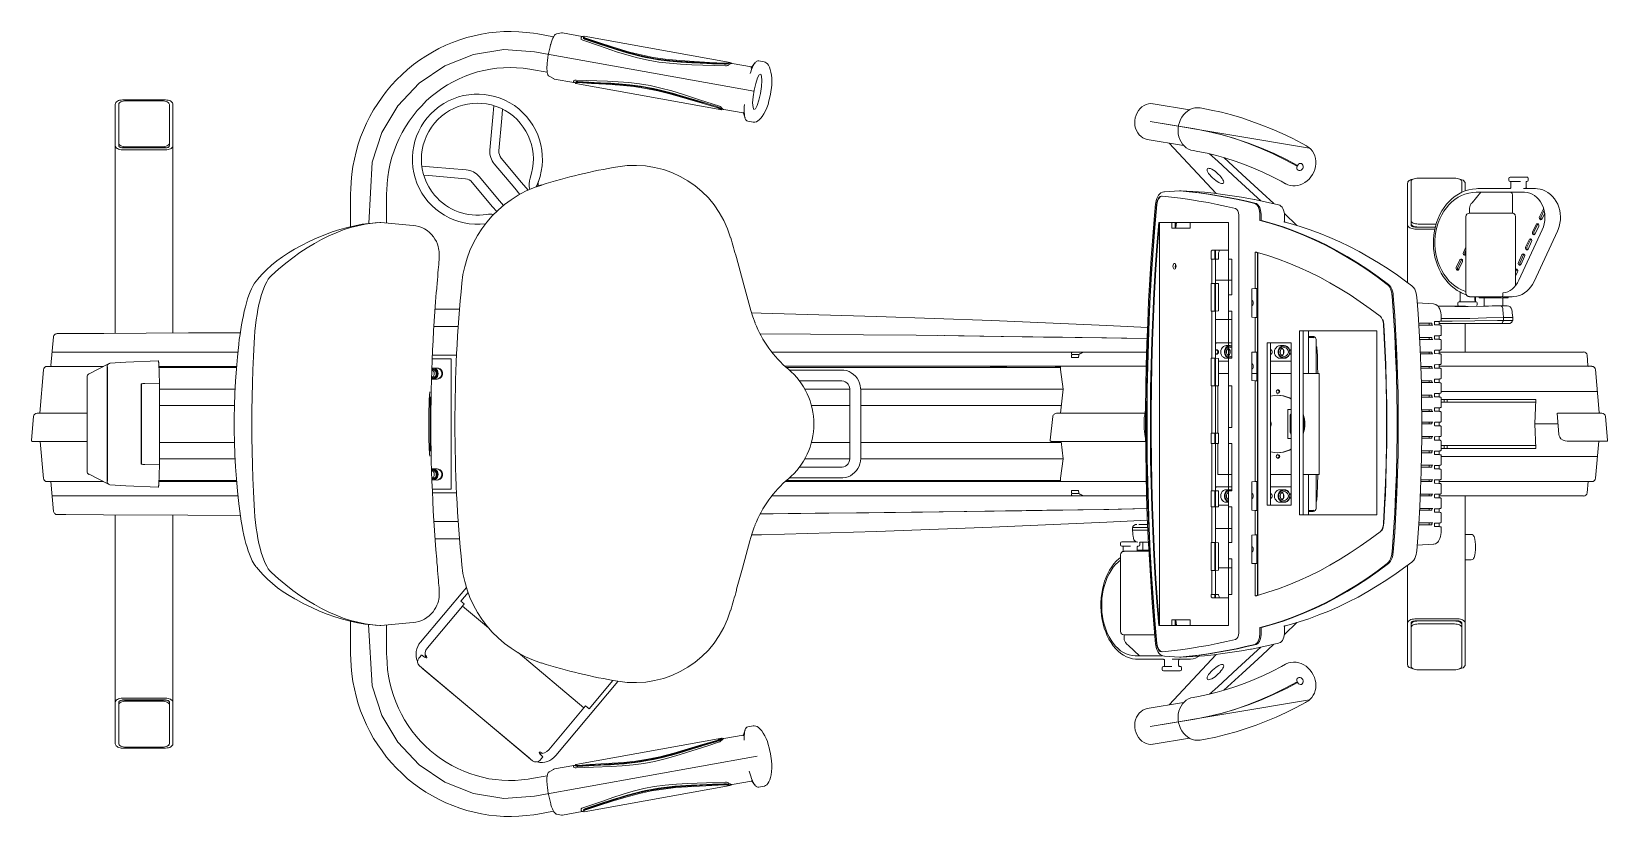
# Model space of a CAD drawing. Header units: millimetres. Extents: x -86 to 1114, y -52 to 545.
import ezdxf

# ---------------------------------------------------------------- set-up
doc = ezdxf.new("R2010")
doc.units = ezdxf.units.MM
doc.layers.add('ceco.net 103 stationary bike', color=7, linetype='Continuous')

msp = doc.modelspace()

# ---------------------------------------------------------------- linework, layer by layer
at = {"layer": 'ceco.net 103 stationary bike', "lineweight": 5}
for p, q in [((245.8, 540.8), (240.3, 539.1)), ((251.3, 542.3), (245.8, 540.8)), ((256.9, 543.5), (251.3, 542.3)), ((262.5, 544.4), (256.9, 543.5)), ((268.2, 545), (262.5, 544.4)), ((273.9, 545.4), (268.2, 545)), ((279.6, 545.5), (273.9, 545.4)), ((285.3, 545.3), (279.6, 545.5)), ((291, 544.8), (285.3, 545.3)), ((296.6, 544.1), (291, 544.8)), ((299.8, 543.6), (296.6, 544.1)), ((311.7, 541.4), (299.8, 543.6)), ((311.2, 540.4), (310.7, 539.1)), ((311.9, 541.6), (311.2, 540.4)), ((312.5, 542.6), (311.9, 541.6)), ((313, 543.1), (312.5, 542.6)), ((313.5, 543.5), (313, 543.1)), ((314.1, 543.7), (313.5, 543.5)), ((317.9, 544.4), (314.2, 543.7)), ((318.1, 544.4), (317.9, 544.4)), ((318.6, 544.4), (318.1, 544.4)), ((333.5, 541.7), (318.6, 544.4)), ((332.7, 540.2), (332.8, 541.1)), ((332.8, 540.5), (332.7, 539.5)), ((332.8, 540), (332.7, 540.2)), ((332.8, 541.1), (333, 541.6)), ((333.2, 541.4), (332.9, 541)), ((332.9, 541), (332.9, 540.7)), ((333, 541.6), (333.5, 541.7)), ((333.5, 541.6), (333.2, 541.4)), ((334, 541.6), (333.5, 541.6)), ((334.7, 541.5), (333.9, 541.6)), ((334.1, 541.6), (334, 541.6)), ((334.5, 540.7), (334.5, 541)), ((334.5, 541), (334.5, 541)), ((334.6, 540.5), (334.5, 540.7)), ((334.7, 540.1), (334.5, 540.5)), ((334.6, 540.3), (335.1, 539.9)), ((334.8, 541.7), (334.7, 541.3)), ((334.7, 541.3), (334.7, 541.2)), ((334.7, 541.2), (334.8, 540.7)), ((335.3, 539.7), (334.7, 540.1)), ((334.9, 541.9), (334.8, 541.6)), ((334.8, 541.6), (334.9, 541.1)), ((335, 540.4), (334.8, 540.7)), ((335.2, 541.9), (334.9, 541.9)), ((334.9, 541.1), (335.2, 540.8)), ((335.5, 540.1), (335, 540.4)), ((446.2, 522), (335.1, 541.9)), ((335.2, 540.8), (335.8, 540.5)), ((336.2, 539.8), (335.5, 540.1)), ((335.8, 540.5), (336.3, 540.3)), ((336.3, 540.3), (344.8, 537.6)), ((219.5, 529.8), (214.5, 526.8)), ((224.5, 532.5), (219.5, 529.8)), ((229.7, 535), (224.5, 532.5)), ((229, 519.4), (250.8, 528)), ((234.9, 537.2), (229.7, 535)), ((240.3, 539.1), (234.9, 537.2)), ((250.8, 528), (274, 531.7)), ((274, 531.7), (297.4, 530.1)), ((297.4, 530.1), (464.4, 500.1)), ((307.7, 527.7), (308.1, 529.8)), ((308.1, 529.8), (308.6, 531.9)), ((308.6, 531.9), (309.1, 533.9)), ((309.1, 533.9), (309.5, 535.5)), ((309.6, 535.9), (309.5, 535.7)), ((310.1, 537.5), (309.6, 535.9)), ((310.7, 539.1), (310.1, 537.5)), ((333, 539.5), (332.8, 540)), ((333.5, 539.1), (333, 539.5)), ((334.1, 538.8), (333.5, 539.1)), ((346.8, 534.5), (334.1, 538.8)), ((335.1, 539.9), (335.7, 539.6)), ((336, 539.5), (335.3, 539.7)), ((335.7, 539.6), (336, 539.4)), ((336, 539.5), (336, 539.5)), ((336, 539.5), (336, 539.5)), ((346.9, 535.9), (336, 539.5)), ((336, 539.4), (343.7, 537)), ((336.2, 539.8), (343.5, 537.5)), ((343.5, 537.5), (350.9, 535.1)), ((343.7, 537), (351.5, 534.4)), ((344.8, 537.6), (357.1, 533.6)), ((359.7, 530.1), (346.8, 534.5)), ((357.9, 532.2), (346.9, 535.9)), ((350.9, 535.1), (358.4, 532.6)), ((351.5, 534.4), (359.5, 531.8)), ((357.1, 533.6), (369.7, 529.8)), ((369.7, 528.7), (357.9, 532.2)), ((358.4, 532.6), (366.1, 530.2)), ((359.5, 531.8), (367.6, 529.3)), ((367.6, 527.6), (359.7, 530.1)), ((366.1, 530.2), (377.5, 527.1)), ((367.6, 529.3), (379.5, 526.3)), ((369.7, 529.8), (378.6, 527.6)), ((381.7, 525.7), (369.7, 528.7)), ((200.7, 516.6), (196.4, 512.8)), ((205.2, 520.3), (200.7, 516.6)), ((209.8, 523.7), (205.2, 520.3)), ((209.5, 506.1), (229, 519.4)), ((214.5, 526.8), (209.8, 523.7)), ((258.8, 515.9), (263.7, 516.8)), ((263.7, 516.8), (268.7, 517.5)), ((268.7, 517.5), (273.7, 517.9)), ((273.7, 517.9), (278.7, 518.1)), ((278.7, 518.1), (283.7, 517.9)), ((283.7, 517.9), (288.7, 517.5)), ((288.7, 517.5), (293.7, 516.8)), ((293.7, 516.8), (294.9, 516.6)), ((294.9, 516.6), (306.9, 514.5)), ((306.7, 519), (306.7, 518.6)), ((306.7, 518.6), (306.7, 517)), ((306.7, 517), (306.8, 515.6)), ((306.8, 519.7), (306.9, 521.5)), ((306.8, 519.4), (306.8, 519.7)), ((306.9, 521.5), (307.1, 523.5)), ((307.1, 523.5), (307.4, 525.6)), ((307.4, 525.6), (307.7, 527.7)), ((375.6, 525.4), (367.6, 527.6)), ((383.8, 523.6), (375.6, 525.4)), ((377.5, 527.1), (389.3, 524.8)), ((378.6, 527.6), (387.6, 525.8)), ((379.5, 526.3), (391.6, 524)), ((393.8, 523.6), (381.7, 525.7)), ((391.9, 522.2), (383.8, 523.6)), ((387.6, 525.8), (396.8, 524.4)), ((389.3, 524.8), (397.5, 523.6)), ((391.6, 524), (400, 522.9)), ((400.2, 521.3), (391.9, 522.2)), ((406, 522.3), (393.8, 523.6)), ((396.8, 524.4), (408, 523.3)), ((397.5, 523.6), (405.7, 522.8)), ((400, 522.9), (408.6, 522.2)), ((408.4, 520.6), (400.2, 521.3)), ((405.7, 522.8), (414.1, 522.3)), ((415, 521.8), (406, 522.3)), ((408, 523.3), (419.2, 522.6)), ((417, 520.2), (408.4, 520.6)), ((408.6, 522.2), (417.1, 521.7)), ((414.1, 522.3), (428, 521.6)), ((423.9, 521.3), (415, 521.8)), ((425.5, 519.9), (417, 520.2)), ((417.1, 521.7), (429.4, 521.1)), ((419.2, 522.6), (430.6, 522)), ((432.8, 520.9), (423.9, 521.3)), ((434.1, 519.7), (425.5, 519.9)), ((428, 521.6), (441.9, 520.8)), ((429.4, 521.1), (431.7, 521)), ((430.6, 522), (442, 521.3)), ((441.7, 520.5), (432.8, 520.9)), ((442.6, 519.4), (434.1, 519.7)), ((442.2, 520.5), (441.7, 520.5)), ((442.6, 520.8), (441.9, 520.8)), ((442, 521.3), (442.9, 521.3)), ((443.3, 520.6), (442.2, 520.5)), ((443.4, 520.9), (442.6, 520.8)), ((442.8, 519.4), (442.6, 519.4)), ((443.6, 519.4), (442.8, 519.4)), ((442.9, 521.3), (443.7, 521.4)), ((444.2, 520.8), (443.3, 520.6)), ((444.1, 521), (443.4, 520.9)), ((444.4, 519.6), (443.6, 519.4)), ((443.7, 521.4), (444.2, 521.5)), ((444.1, 521), (444.4, 521.1)), ((445.2, 521.8), (444.2, 521.5)), ((445.9, 521.3), (444.2, 520.8)), ((444.4, 521.1), (445.3, 521.4)), ((445.1, 520), (444.4, 519.6)), ((445.6, 520.3), (445.1, 520)), ((445.8, 521.9), (445.2, 521.8)), ((445.3, 521.4), (446, 521.5)), ((446.6, 520.9), (445.6, 520.3)), ((446.2, 522), (445.8, 521.9)), ((446.4, 521.4), (445.9, 521.3)), ((446, 521.5), (446.1, 521.5)), ((446.3, 521.8), (446.2, 522)), ((446.2, 521.4), (446.3, 521.8)), ((446.5, 521.4), (446.4, 521.4)), ((447.3, 521.3), (446.5, 521.4)), ((447.4, 521.2), (446.6, 520.9)), ((447.2, 521.3), (447.3, 521.3)), ((447.3, 521.3), (447.2, 521.3)), ((447.5, 521.2), (447.3, 521.3)), ((447.7, 521.1), (447.4, 521.2)), ((462.4, 518.6), (447.7, 521.2)), ((461.9, 514.7), (462.6, 516.6)), ((462.4, 518.2), (462.1, 517.7)), ((465.1, 521.6), (462.4, 518.2)), ((462.6, 516.6), (463.2, 518.3)), ((463.2, 518.3), (463.9, 519.7)), ((463.9, 519.7), (464.6, 520.8)), ((464.6, 520.8), (465.2, 521.7)), ((465.2, 521.7), (465.5, 522.1)), ((466.1, 522.6), (465.7, 522.2)), ((466.7, 523), (466.1, 522.6)), ((467.4, 523.1), (466.7, 523)), ((468, 523.1), (467.4, 523.1)), ((472.1, 522.4), (468, 523.1)), ((472.8, 522.2), (472.1, 522.4)), ((473.8, 521.7), (472.8, 522.2)), ((474.6, 520.9), (473.8, 521.7)), ((475.4, 519.8), (474.6, 520.9)), ((476.2, 518.3), (475.4, 519.8)), ((476.8, 516.6), (476.2, 518.3)), ((477.3, 514.6), (476.8, 516.6)), ((188.4, 504.6), (184.7, 500.1)), ((192.3, 508.8), (188.4, 504.6)), ((196.4, 512.8), (192.3, 508.8)), ((193.3, 488.9), (209.5, 506.1)), ((226.7, 502.1), (231, 504.8)), ((231, 504.8), (235.3, 507.2)), ((235.3, 507.2), (239.8, 509.5)), ((239.8, 509.5), (244.5, 511.5)), ((244.5, 511.5), (249.2, 513.2)), ((249.2, 513.2), (254, 514.7)), ((254, 514.7), (258.8, 515.9)), ((306.8, 515.6), (306.9, 514.3)), ((306.9, 514.3), (307.2, 513.2)), ((307.2, 513.2), (307.5, 512.4)), ((307.5, 512.4), (307.9, 511.8)), ((307.9, 511.8), (308.4, 511.5)), ((308.4, 511.5), (311.7, 509.6)), ((311.6, 509.6), (312, 509.4)), ((312, 509.4), (312.4, 509.3)), ((312.3, 509.3), (327.2, 506.6)), ((326.9, 507), (327, 507.5)), ((327, 506.7), (326.9, 507)), ((327, 507.5), (327.1, 507.9)), ((327.2, 506.7), (327, 506.7)), ((327.1, 507.9), (327.5, 508.2)), ((327.2, 507.9), (327.1, 507.7)), ((327.2, 507.8), (327.1, 507.6)), ((327.1, 507.6), (327.1, 507.1)), ((327.1, 507.1), (327.2, 506.8)), ((327.2, 506.8), (327.6, 506.6)), ((327.5, 508.2), (328.1, 508.4)), ((327.6, 506.6), (328.4, 506.4)), ((327.6, 506.6), (327.7, 506.6)), ((327.6, 506.6), (327.7, 506.6)), ((328.1, 508.4), (328.7, 508.5)), ((328.5, 506.4), (328.4, 506.4)), ((328.6, 506.4), (328.5, 506.4)), ((328.7, 506.4), (328.6, 506)), ((328.8, 506.2), (328.6, 506)), ((328.6, 506), (328.7, 505.9)), ((328.7, 508.5), (328.9, 508.5)), ((328.7, 507), (329.2, 507.3)), ((328.8, 506.7), (328.7, 506.4)), ((328.7, 506.4), (328.7, 506.4)), ((328.7, 505.9), (439.8, 485.9)), ((328.7, 505.9), (328.7, 505.9)), ((329, 506.8), (328.8, 506.7)), ((328.9, 506.3), (328.8, 506.2)), ((328.9, 508.5), (336.8, 508.2)), ((329.1, 506.5), (328.9, 506.3)), ((329, 506.8), (329.3, 507)), ((329.7, 506.6), (329.1, 506.5)), ((329.2, 507.3), (330, 507.4)), ((329.2, 507.3), (330.3, 507.1)), ((329.3, 507), (330, 507)), ((330.4, 506.6), (329.7, 506.6)), ((330, 507.4), (330.4, 507.4)), ((330, 507), (330.5, 507)), ((330.4, 507.4), (338.6, 506.9)), ((340.8, 505.9), (330.4, 506.6)), ((343.3, 506.2), (330.5, 507)), ((336.8, 508.2), (344.7, 507.9)), ((338.6, 506.9), (346.8, 506.5)), ((341.8, 506.7), (340.1, 506.8)), ((351.5, 505.3), (340.8, 505.9)), ((353.3, 506.2), (341.8, 506.7)), ((356.3, 505.6), (343.3, 506.2)), ((344.7, 507.9), (352.9, 507.6)), ((346.8, 506.5), (355.3, 506.1)), ((362.2, 504.6), (351.5, 505.3)), ((352.9, 507.6), (361.1, 507.2)), ((361.5, 505.6), (353.3, 506.2)), ((355.3, 506.1), (363.8, 505.5)), ((364.3, 505), (356.3, 505.6)), ((361.1, 507.2), (369.1, 506.6)), ((369.8, 504.9), (361.5, 505.6)), ((373, 503.5), (362.2, 504.6)), ((363.8, 505.5), (375.8, 504.2)), ((372.4, 504.2), (364.3, 505)), ((369.1, 506.6), (377.2, 505.6)), ((378.1, 503.8), (369.8, 504.9)), ((380.5, 503.1), (372.4, 504.2)), ((375.8, 504.2), (387.8, 502.1)), ((377.2, 505.6), (385.3, 504.3)), ((385.3, 504.3), (393.6, 502.4)), ((461.5, 513.4), (461.9, 514.7)), ((465.7, 506), (464.6, 500.9)), ((467.1, 510.1), (465.7, 506)), ((468.4, 512.5), (467.1, 510.1)), ((469.5, 513.1), (468.4, 512.5)), ((470.2, 511.6), (469.5, 513.1)), ((470.1, 503.6), (470.4, 508.2)), ((470.4, 508.2), (470.2, 511.6)), ((477.7, 512.3), (477.3, 514.6)), ((477.9, 509.9), (477.7, 512.3)), ((477.7, 502.7), (477.9, 505)), ((477.9, 507.4), (477.9, 509.9)), ((477.9, 505), (477.9, 507.4)), ((-20.3, 492.5), (-21, 492)), ((-19.5, 492.9), (-20.3, 492.5)), ((-18.6, 493.1), (-19.5, 492.9)), ((-17.5, 493.3), (-18.6, 493.1)), ((-16.9, 492.2), (-17.7, 491.9)), ((-16.5, 493.4), (-17.5, 493.3)), ((-15.9, 492.5), (-16.9, 492.2)), ((16.4, 493.4), (-16.5, 493.4)), ((-14.9, 492.6), (-15.9, 492.5)), ((-13.8, 492.7), (-14.9, 492.6)), ((13.8, 492.7), (-13.8, 492.7)), ((14.9, 492.6), (13.8, 492.7)), ((15.9, 492.5), (14.9, 492.6)), ((16.9, 492.2), (15.9, 492.5)), ((17.4, 493.3), (16.4, 493.4)), ((17.7, 491.9), (16.9, 492.2)), ((18.3, 493.2), (17.4, 493.3)), ((19.2, 493), (18.3, 493.2)), ((20, 492.6), (19.2, 493)), ((20.6, 492.3), (20, 492.6)), ((21.2, 491.8), (20.6, 492.3)), ((181.2, 495.6), (177.9, 490.8)), ((184.7, 500.1), (181.2, 495.6)), ((211.4, 489), (214.9, 492.6)), ((214.9, 492.6), (218.7, 496)), ((218.7, 496), (222.6, 499.1)), ((222.6, 499.1), (226.7, 502.1)), ((382.1, 502.1), (373, 503.5)), ((390.2, 501.6), (378.1, 503.8)), ((392.3, 500.7), (380.5, 503.1)), ((391.2, 500.2), (382.1, 502.1)), ((387.8, 502.1), (400.2, 499.1)), ((402.3, 498.5), (390.2, 501.6)), ((400.3, 498), (391.2, 500.2)), ((404.1, 497.6), (392.3, 500.7)), ((393.6, 502.4), (401.8, 500.2)), ((400.2, 499.1), (412.4, 495.6)), ((413.5, 494.2), (400.3, 498)), ((401.8, 500.2), (410, 497.7)), ((410.8, 496), (402.3, 498.5)), ((412.1, 495.2), (404.1, 497.6)), ((410, 497.7), (423.7, 493.3)), ((419.3, 493.5), (410.8, 496)), ((420.2, 492.8), (412.1, 495.2)), ((412.4, 495.6), (424.3, 491.9)), ((426.7, 490.3), (413.5, 494.2)), ((427.7, 490.9), (419.3, 493.5)), ((425.8, 491.1), (420.2, 492.8)), ((423.7, 493.3), (437.3, 489)), ((463.8, 495.7), (463.4, 491.1)), ((464.6, 500.9), (463.8, 495.7)), ((466.8, 489.2), (468.2, 493.3)), ((468.2, 493.3), (469.3, 498.3)), ((469.3, 498.3), (470.1, 503.6)), ((475.1, 490), (475.8, 492.6)), ((475.8, 492.6), (476.3, 494.4)), ((476.3, 494.4), (477, 497.8)), ((477, 497.8), (477.6, 501.3)), ((477.6, 501.3), (477.7, 502.7)), ((-21.8, 490.8), (-21.9, 490.2)), ((-21.9, 490.2), (-21.9, 458.6)), ((-21.5, 491.4), (-21.8, 490.8)), ((-21, 492), (-21.5, 491.4)), ((-19.1, 490.9), (-19.3, 490.5)), ((-19.2, 490.5), (-19.3, 490)), ((-19.3, 490.5), (-19.3, 490.2)), ((-19.3, 490.2), (-19.3, 490)), ((-19.3, 490), (-19.3, 460.5)), ((-18.9, 491), (-19.2, 490.5)), ((-18.8, 491.1), (-19.1, 490.9)), ((-18.4, 491.5), (-18.9, 491)), ((-18.6, 491.3), (-18.8, 491.1)), ((-17.7, 491.9), (-18.4, 491.5)), ((18.4, 491.5), (17.7, 491.9)), ((18.9, 491), (18.4, 491.5)), ((19.2, 490.5), (18.9, 491)), ((19.3, 490), (19.2, 490.5)), ((19.3, 460.5), (19.3, 490)), ((21.6, 491.3), (21.2, 491.8)), ((21.8, 490.8), (21.6, 491.3)), ((21.9, 490.2), (21.8, 490.8)), ((21.9, 490.2), (21.9, 458.6)), ((172, 480.9), (169.4, 475.7)), ((174.8, 485.9), (172, 480.9)), ((177.9, 490.8), (174.8, 485.9)), ((181.1, 468.5), (193.3, 488.9)), ((201.8, 477.2), (204.8, 481.3)), ((204.8, 481.3), (208, 485.3)), ((208, 485.3), (211.4, 489)), ((265.5, 480.2), (263.3, 455.2)), ((266.3, 489), (265.5, 480.2)), ((272.3, 479.6), (272.9, 486.2)), ((424.3, 491.9), (436.2, 488.4)), ((436.2, 487.6), (426.7, 490.3)), ((432.4, 489.5), (427.7, 490.9)), ((436.2, 488.4), (436.9, 488.1)), ((436.8, 487.4), (436.2, 487.6)), ((436.3, 488), (437.1, 487.7)), ((437.6, 487), (436.8, 487.4)), ((436.9, 488.1), (437.8, 487.7)), ((437.1, 487.7), (437.8, 487.4)), ((437.3, 489), (438.1, 488.7)), ((438.2, 486.7), (437.6, 487)), ((437.8, 487.7), (438.4, 487.3)), ((437.8, 487.4), (438.3, 487.2)), ((438.1, 488.7), (438.7, 488.3)), ((438.2, 486.7), (438.5, 486.5)), ((438.9, 486.7), (438.3, 487.2)), ((438.4, 487.3), (439.2, 486.8)), ((438.5, 486.5), (439.2, 486.1)), ((438.7, 488.3), (439.3, 487.9)), ((439.6, 486.4), (438.9, 486.7)), ((439.2, 486.8), (439.9, 486.4)), ((439.2, 486.1), (439.7, 485.9)), ((439.3, 487.9), (439.5, 487.7)), ((439.5, 487.7), (440.4, 486.7)), ((440, 486.4), (439.6, 486.4)), ((439.7, 485.9), (440, 486)), ((439.9, 486.4), (440.2, 486.4)), ((440.1, 486.5), (440, 486.4)), ((440, 486), (440.1, 486.1)), ((440.2, 486.3), (441, 486.2)), ((440.4, 486.7), (441.2, 486.2)), ((441.2, 486.2), (441.4, 486.2)), ((441.4, 486.1), (456.1, 483.5)), ((456.1, 483.5), (456.1, 483.5)), ((456.1, 483.5), (456.4, 483.4)), ((456.2, 483.8), (457.6, 479.7)), ((456.2, 483.8), (456.3, 483.6)), ((456.4, 483.4), (456.4, 483.4)), ((456.9, 486.1), (457, 488.2)), ((457, 484.2), (456.9, 486.1)), ((457, 488.2), (457.1, 490)), ((457.1, 482.5), (457, 484.2)), ((457.2, 481.1), (457.1, 482.5)), ((457.5, 480), (457.2, 481.1)), ((463.4, 491.1), (463.7, 487.7)), ((463.7, 487.7), (464.4, 486.2)), ((464.4, 486.2), (465.5, 486.7)), ((465.5, 486.7), (466.8, 489.2)), ((469.5, 479.4), (470.7, 480.9)), ((470.7, 480.9), (471.9, 482.8)), ((471.9, 482.8), (473.1, 485.1)), ((473.1, 485.1), (474.1, 487.4)), ((474.1, 487.4), (475.1, 490)), ((754.7, 479.8), (755.3, 481.8)), ((755.3, 481.8), (756.1, 483.6)), ((756.1, 483.6), (757.2, 485.3)), ((757.2, 485.3), (758.4, 486.8)), ((758.4, 486.8), (759.8, 488.1)), ((759.8, 488.1), (761.4, 489.2)), ((761.4, 489.2), (763, 489.9)), ((763, 489.9), (764.7, 490.4)), ((764.7, 490.4), (766.5, 490.6)), ((766.5, 490.6), (768.2, 490.5)), ((768.2, 490.5), (768.3, 490.5)), ((796, 485.9), (768.3, 490.5)), ((790.2, 480.3), (789.1, 478.4)), ((791.4, 482.1), (790.2, 480.3)), ((792.9, 483.6), (791.4, 482.1)), ((794.5, 484.9), (792.9, 483.6)), ((796.2, 486), (794.5, 484.9)), ((798.1, 486.8), (796.2, 486)), ((800, 487.3), (798.1, 486.8)), ((801.9, 487.5), (800, 487.3)), ((803.8, 487.3), (801.9, 487.5)), ((804.1, 487.3), (803.8, 487.3)), ((805.3, 487.1), (804.1, 487.3)), ((812.6, 485.7), (805.3, 487.1)), ((820.4, 484), (812.6, 485.7)), ((828.1, 482), (820.4, 484)), ((835.8, 479.7), (828.1, 482)), ((167, 470.4), (164.9, 465.1)), ((169.4, 475.7), (167, 470.4)), ((173.6, 445.9), (181.1, 468.5)), ((194.2, 464), (196.5, 468.6)), ((196.5, 468.6), (199, 473)), ((199, 473), (201.8, 477.2)), ((270.2, 454.6), (272.3, 479.6)), ((457.8, 479.1), (457.5, 480)), ((457.9, 478.9), (457.8, 479.1)), ((458, 478.6), (458.4, 478)), ((458.4, 478), (459, 477.6)), ((459, 477.6), (459.7, 477.3)), ((459.7, 477.3), (459.8, 477.3)), ((459.8, 477.3), (463.9, 476.5)), ((463.9, 476.5), (464.1, 476.5)), ((464.1, 476.5), (465.1, 476.5)), ((465.1, 476.5), (466.2, 476.8)), ((466.2, 476.8), (467.3, 477.4)), ((467.3, 477.4), (468.4, 478.2)), ((468.4, 478.2), (469.5, 479.4)), ((754.3, 475.7), (754.4, 477.8)), ((754.5, 473.7), (754.3, 475.7)), ((754.4, 477.8), (754.7, 479.8)), ((755, 471.8), (754.5, 473.7)), ((755.7, 470), (755, 471.8)), ((756.6, 468.3), (755.7, 470)), ((757.8, 466.8), (756.6, 468.3)), ((766.1, 477), (800, 471.3)), ((767.5, 476.7), (801.4, 471.1)), ((767.5, 476.7), (887.5, 456.7)), ((787.7, 474.2), (787.3, 471.9)), ((787.3, 471.9), (787.3, 469.7)), ((787.3, 469.7), (787.5, 467.5)), ((788.3, 476.3), (787.7, 474.2)), ((789.1, 478.4), (788.3, 476.3)), ((800, 471.3), (809.9, 469.4)), ((801.4, 471.1), (811.3, 469.2)), ((809.9, 469.4), (819.8, 467)), ((811.3, 469.2), (821.2, 466.8)), ((843.5, 477.1), (835.8, 479.7)), ((851.2, 474.3), (843.5, 477.1)), ((858.9, 471.2), (851.2, 474.3)), ((866.5, 467.8), (858.9, 471.2)), ((-21.9, 315.8), (-21.9, 458.6)), ((-21.9, 458.6), (-21.8, 458)), ((-21.8, 458), (-21.5, 457.4)), ((-21.5, 457.4), (-21, 456.8)), ((-21, 456.8), (-20.3, 456.3)), ((-20.3, 456.3), (-19.5, 455.9)), ((-19.3, 458.6), (-19.3, 460.5)), ((-19.3, 460.5), (-19.2, 459.9)), ((-19.3, 458.6), (-19.3, 458.2)), ((-19.3, 458.2), (-19.1, 457.9)), ((-19.2, 459.9), (-18.9, 459.4)), ((-19.1, 457.9), (-18.8, 457.7)), ((-18.9, 459.4), (-18.4, 458.9)), ((-18.8, 457.7), (-18.5, 457.4)), ((-18.5, 457.4), (-18, 457.2)), ((-18.4, 458.9), (-17.7, 458.5)), ((-18, 457.2), (-17.5, 457.1)), ((-17.7, 458.5), (-16.9, 458.2)), ((-17.5, 457.1), (-17, 457)), ((-17, 457), (-16.5, 456.9)), ((-16.9, 458.2), (-15.9, 457.9)), ((-15.9, 457.9), (-14.9, 457.8)), ((-14.9, 457.8), (-13.8, 457.7)), ((-13.8, 457.7), (13.8, 457.7)), ((13.8, 457.7), (14.9, 457.8)), ((14.9, 457.8), (15.9, 457.9)), ((15.9, 457.9), (16.9, 458.2)), ((16.4, 456.9), (16.9, 457)), ((16.9, 458.2), (17.7, 458.5)), ((16.9, 457), (17.4, 457)), ((17.4, 457), (17.9, 457.1)), ((17.7, 458.5), (18.4, 458.9)), ((17.9, 457.1), (18.3, 457.3)), ((18.3, 457.3), (18.6, 457.5)), ((18.4, 458.9), (18.9, 459.4)), ((18.6, 457.5), (18.9, 457.7)), ((18.9, 459.4), (19.2, 459.9)), ((18.9, 457.7), (19.1, 458)), ((19.1, 458), (19.2, 458.3)), ((19.2, 459.9), (19.3, 460.5)), ((19.2, 458.3), (19.3, 458.6)), ((19.2, 455.8), (20, 456.1)), ((19.3, 460.5), (19.3, 458.6)), ((20, 456.1), (20.6, 456.5)), ((20.6, 456.5), (21.2, 457)), ((21.2, 457), (21.6, 457.5)), ((21.6, 457.5), (21.8, 458)), ((21.8, 458), (21.9, 458.6)), ((21.9, 458.6), (21.9, 316)), ((163.1, 459.6), (161.5, 454)), ((164.9, 465.1), (163.1, 459.6)), ((190.3, 454.6), (192.1, 459.4)), ((192.1, 459.4), (194.2, 464)), ((759.1, 465.6), (757.8, 466.8)), ((760.6, 464.6), (759.1, 465.6)), ((762.2, 463.9), (760.6, 464.6)), ((763.8, 463.4), (762.2, 463.9)), ((763.8, 463.4), (791.5, 458.8)), ((816.4, 422.1), (780.6, 460.6)), ((787.5, 467.5), (787.9, 465.4)), ((787.9, 465.4), (788.6, 463.3)), ((788.6, 463.3), (789.6, 461.4)), ((789.6, 461.4), (790.7, 459.7)), ((790.7, 459.7), (792.1, 458.2)), ((792.1, 458.2), (793.6, 457)), ((793.6, 457), (795.3, 456)), ((819.8, 467), (829.7, 464.2)), ((821.2, 466.8), (831.1, 463.9)), ((829.7, 464.2), (839.6, 460.8)), ((831.1, 463.9), (841, 460.6)), ((839.6, 460.8), (849.4, 457)), ((841, 460.6), (850.8, 456.8)), ((849.4, 457), (859.2, 452.7)), ((850.8, 456.8), (860.6, 452.5)), ((874.1, 464.2), (866.5, 467.8)), ((881.7, 460.3), (874.1, 464.2)), ((885.2, 458.4), (881.7, 460.3)), ((885.4, 458.2), (885.2, 458.4)), ((887, 457.2), (885.4, 458.2)), ((888.4, 455.9), (887, 457.2)), ((-19.5, 455.9), (-18.6, 455.6)), ((-18.6, 455.6), (-17.5, 455.5)), ((-17.5, 455.5), (-16.5, 455.4)), ((16.4, 455.4), (-16.5, 455.4)), ((16.4, 455.4), (17.4, 455.5)), ((17.4, 455.5), (18.3, 455.6)), ((18.3, 455.6), (19.2, 455.8)), ((160.1, 448.4), (159, 442.7)), ((161.5, 454), (160.1, 448.4)), ((171.2, 399.4), (173.6, 445.9)), ((186.4, 439.9), (187.4, 444.9)), ((187.4, 444.9), (188.7, 449.8)), ((188.7, 449.8), (190.3, 454.6)), ((266.6, 444.7), (282.2, 426.2)), ((287.4, 430.6), (271.9, 449.1)), ((795.3, 456), (797.1, 455.2)), ((797.1, 455.2), (798.7, 454.9)), ((798.7, 454.9), (802.3, 454.2)), ((802.3, 454.2), (809.4, 452.8)), ((809.4, 452.8), (816.5, 451)), ((811.3, 452.3), (817.5, 446.7)), ((816.5, 451), (823.6, 449)), ((817.5, 446.7), (832.7, 432.9)), ((822.2, 449.5), (836.2, 436.7)), ((823.6, 449), (830.7, 446.8)), ((830.7, 446.8), (837.8, 444.2)), ((837.8, 444.2), (844.8, 441.4)), ((859.2, 452.7), (868.9, 447.9)), ((860.6, 452.5), (870.3, 447.7)), ((868.9, 447.9), (878, 443)), ((870.3, 447.7), (878.2, 443.4)), ((879, 444.4), (878.4, 443.8)), ((879.7, 444.9), (879, 444.4)), ((880.5, 445), (879.7, 444.9)), ((881.3, 444.9), (880.5, 445)), ((881.9, 444.5), (881.3, 444.9)), ((882.4, 443.8), (881.9, 444.5)), ((889.6, 454.4), (888.4, 455.9)), ((890.6, 452.7), (889.6, 454.4)), ((891.4, 450.8), (890.6, 452.7)), ((891.9, 448.9), (891.4, 450.8)), ((892.2, 446.8), (891.9, 448.9)), ((891.9, 442.6), (892.2, 444.7)), ((892.2, 444.7), (892.2, 446.8)), ((158.2, 436.9), (157.7, 431.1)), ((159, 442.7), (158.2, 436.9)), ((185, 429.7), (185.6, 434.8)), ((185.6, 434.8), (186.4, 439.9)), ((220.3, 442.3), (211.5, 443.1)), ((213.1, 436), (219.7, 435.5)), ((219.7, 435.5), (244.7, 433.3)), ((245.3, 440.1), (220.3, 442.3)), ((270.6, 416.5), (255.1, 435)), ((809.5, 440.8), (809.4, 440.2)), ((809.4, 440.2), (809.6, 439.4)), ((809.8, 441.2), (809.5, 440.8)), ((809.6, 439.4), (810, 438.5)), ((810.3, 441.4), (809.8, 441.2)), ((810, 438.5), (810.6, 437.4)), ((811.1, 441.3), (810.3, 441.4)), ((810.6, 437.4), (811.4, 436.3)), ((812, 441.1), (811.1, 441.3)), ((811.4, 436.3), (812.4, 435.2)), ((813.1, 440.6), (812, 441.1)), ((812.4, 435.2), (813.6, 434)), ((814.2, 439.9), (813.1, 440.6)), ((813.6, 434), (814.8, 433)), ((815.5, 439.1), (814.2, 439.9)), ((814.8, 433), (816, 432)), ((816.7, 438.1), (815.5, 439.1)), ((817.9, 437), (816.7, 438.1)), ((819, 435.9), (817.9, 437)), ((820, 434.8), (819, 435.9)), ((820.9, 433.7), (820, 434.8)), ((821.5, 432.6), (820.9, 433.7)), ((821.9, 431.7), (821.5, 432.6)), ((832.7, 432.9), (847.8, 418.9)), ((836.2, 436.7), (851.3, 422.8)), ((844.8, 441.4), (851.8, 438.4)), ((851.8, 438.4), (858.8, 435.1)), ((858.8, 435.1), (865.8, 431.5)), ((877.9, 442.9), (877.7, 442.1)), ((877.7, 442.1), (877.8, 441.2)), ((877.8, 441.2), (878.1, 440.5)), ((878.4, 443.8), (877.9, 442.9)), ((878.1, 440.5), (878.7, 439.9)), ((878.7, 439.9), (879.4, 439.7)), ((879.4, 439.7), (880.2, 439.7)), ((880.2, 439.7), (881, 440)), ((881, 440), (881.4, 440.3)), ((881.4, 440.3), (881.6, 440.5)), ((881.6, 440.5), (881.9, 440.8)), ((881.9, 440.8), (882.2, 441.2)), ((882.2, 441.2), (882.5, 441.9)), ((882.6, 443), (882.4, 443.8)), ((882.5, 442.2), (882.6, 442.3)), ((882.5, 441.9), (882.5, 442.2)), ((882.6, 442.3), (882.6, 443)), ((885.6, 431.8), (887.1, 433.2)), ((887.1, 433.2), (888.5, 434.8)), ((888.5, 434.8), (889.7, 436.6)), ((889.7, 436.6), (890.7, 438.5)), ((890.7, 438.5), (891.4, 440.5)), ((891.4, 440.5), (891.9, 442.6)), ((964.1, 432.4), (963.4, 432)), ((964.8, 432.7), (964.1, 432.4)), ((965.7, 432.9), (964.8, 432.7)), ((965.1, 432.2), (964.8, 431.7)), ((965.7, 432.7), (965.1, 432.2)), ((966.3, 433.1), (965.7, 432.7)), ((966.1, 433), (965.7, 432.9)), ((967.2, 433.4), (966.3, 433.1)), ((968.1, 433.7), (967.2, 433.4)), ((969.1, 433.8), (968.1, 433.7)), ((970.2, 433.9), (969.1, 433.8)), ((997.8, 433.9), (970.2, 433.9)), ((998.9, 433.8), (997.8, 433.9)), ((999.9, 433.7), (998.9, 433.8)), ((1000.9, 433.4), (999.9, 433.7)), ((1001.7, 433.1), (1000.9, 433.4)), ((1002.4, 432.7), (1001.7, 433.1)), ((1002.6, 432.9), (1001.9, 433)), ((1002.9, 432.2), (1002.4, 432.7)), ((1003.5, 432.6), (1002.6, 432.9)), ((1003.2, 431.7), (1002.9, 432.2)), ((1004.4, 432.2), (1003.5, 432.6)), ((1005, 431.7), (1004.4, 432.2)), ((1039.2, 433.5), (1039.2, 432.4)), ((1047.8, 434.6), (1040.3, 434.6)), ((1052.9, 434.6), (1047.8, 434.6)), ((1054, 432.4), (1054, 433.5)), ((157.4, 425.3), (157.3, 422.1)), ((157.3, 422.1), (157.3, 396.9)), ((157.7, 431.1), (157.4, 425.3)), ((184.7, 422.1), (184.8, 424.6)), ((184.7, 399.8), (184.7, 422.1)), ((184.8, 424.6), (185, 429.7)), ((249.9, 430.6), (265.4, 412.1)), ((282.2, 426.2), (286.1, 421.5)), ((292.4, 424.7), (287.4, 430.6)), ((772.5, 421), (771.8, 419.8)), ((773.4, 421.9), (772.5, 421)), ((774.3, 422.7), (773.4, 421.9)), ((774.7, 420.1), (773.7, 419.8)), ((774.9, 420.2), (773.8, 419.6)), ((775.4, 423.2), (774.3, 422.7)), ((775.1, 420.2), (774.9, 420.2)), ((775.2, 420.2), (775, 420.1)), ((782.2, 419.4), (775.2, 420.2)), ((776.5, 423.5), (775.4, 423.2)), ((776.9, 423.5), (776.5, 423.5)), ((788.3, 424.2), (776.9, 423.5)), ((788.3, 424.3), (788.8, 424.3)), ((788.8, 424.3), (795.9, 423.5)), ((789.7, 424.3), (789.1, 424.2)), ((807.5, 423.1), (789.7, 424.3)), ((807.5, 423.1), (789.7, 424.3)), ((796.9, 423.5), (789.7, 424.3)), ((795.9, 423.5), (803.1, 422.6)), ((804, 422.6), (796.9, 423.5)), ((803.1, 422.6), (810.2, 421.6)), ((811.1, 421.6), (804, 422.6)), ((814.5, 422.4), (807.5, 423.1)), ((810.2, 421.6), (817.3, 420.4)), ((818.2, 420.4), (811.1, 421.6)), ((821.5, 421.5), (814.5, 422.4)), ((816, 432), (817.2, 431.2)), ((817.2, 431.2), (818.4, 430.5)), ((817.3, 420.4), (824.4, 419.2)), ((825.4, 419.2), (818.2, 420.4)), ((818.4, 430.5), (819.5, 430)), ((819.5, 430), (820.4, 429.8)), ((820.4, 429.8), (821.1, 429.7)), ((821.1, 429.7), (821.7, 429.9)), ((828.5, 420.5), (821.5, 421.5)), ((821.7, 429.9), (822, 430.3)), ((822.1, 430.9), (821.9, 431.7)), ((822, 430.3), (822.1, 430.9)), ((835.5, 419.4), (828.5, 420.5)), ((851.3, 422.8), (860.2, 414.5)), ((865.8, 431.5), (869.2, 429.6)), ((869.2, 429.7), (869.3, 429.6)), ((869.3, 429.6), (871, 428.8)), ((871, 428.8), (872.8, 428.3)), ((872.8, 428.3), (874.6, 428)), ((874.6, 428), (876.5, 428)), ((876.5, 428), (878.4, 428.3)), ((878.4, 428.3), (880.3, 428.8)), ((880.3, 428.8), (882.1, 429.5)), ((882.1, 429.5), (883.9, 430.6)), ((883.9, 430.6), (885.6, 431.8)), ((962.2, 430.5), (962.1, 429.9)), ((962.1, 429.9), (962.1, 398.3)), ((962.4, 431), (962.2, 430.5)), ((962.8, 431.5), (962.4, 431)), ((963.4, 432), (962.8, 431.5)), ((964.8, 431.7), (964.7, 431.2)), ((964.7, 431.2), (964.7, 401.7)), ((998.4, 420.1), (996.1, 418.3)), ((1000.9, 421.7), (998.4, 420.1)), ((1000.6, 419.3), (1003.2, 420.7)), ((1003.4, 423.1), (1000.9, 421.7)), ((1003.3, 431.2), (1003.2, 431.7)), ((1003.2, 420.7), (1005.8, 421.7)), ((1003.3, 423), (1003.3, 431.2)), ((1006, 424.2), (1003.4, 423.1)), ((1005.5, 431.1), (1005, 431.7)), ((1005.9, 430.6), (1005.5, 431.1)), ((1005.8, 421.7), (1008.6, 422.5)), ((1006, 429.9), (1005.9, 430.6)), ((1006, 429.9), (1006, 424.1)), ((1008.7, 425), (1006, 424.2)), ((1008.6, 422.5), (1011.4, 423)), ((1011.5, 425.5), (1008.7, 425)), ((1017.9, 423.1), (1011.2, 415.1)), ((1011.4, 423), (1014.2, 423.1)), ((1014.2, 425.8), (1011.5, 425.5)), ((1015.7, 425.9), (1014.2, 425.8)), ((1014.2, 423.1), (1051, 423.1)), ((1039.7, 425.9), (1015.7, 425.9)), ((1039.9, 425.9), (1039.7, 425.9)), ((1040.1, 425.9), (1039.9, 425.9)), ((1040.3, 426), (1040.1, 425.9)), ((1040.3, 431.3), (1047.8, 431.3)), ((1040.5, 426.2), (1040.3, 426)), ((1040.5, 431.4), (1040.4, 431.4)), ((1040.4, 431.4), (1040.5, 431.3)), ((1040.4, 423.1), (1040.7, 423.1)), ((1040.5, 431.3), (1040.6, 431.1)), ((1040.6, 426.3), (1040.5, 426.2)), ((1040.6, 431.1), (1040.7, 430.8)), ((1040.7, 426.5), (1040.6, 426.3)), ((1040.7, 430.8), (1040.8, 430.4)), ((1040.8, 426.7), (1040.7, 426.5)), ((1040.7, 423.1), (1041, 422.9)), ((1040.8, 430.4), (1040.8, 430.2)), ((1040.8, 430.2), (1040.8, 427)), ((1040.8, 427), (1040.8, 427)), ((1040.8, 427), (1040.8, 427)), ((1040.8, 427), (1040.8, 426.7)), ((1041, 422.9), (1041.3, 422.7)), ((1041.3, 422.7), (1041.6, 422.3)), ((1041.6, 422.3), (1041.8, 421.9)), ((1041.8, 421.9), (1041.9, 421.4)), ((1041.9, 421.4), (1042, 420.9)), ((1042, 420.9), (1042, 420.4)), ((1042, 420.4), (1042, 407.2)), ((1047.8, 431.3), (1048.1, 431.3)), ((1052.6, 425.9), (1050.3, 425.9)), ((1051, 423.1), (1053.1, 423)), ((1052.3, 430.9), (1052.4, 431.2)), ((1052.3, 430.5), (1052.3, 430.9)), ((1052.3, 430.2), (1052.3, 430.5)), ((1052.3, 427), (1052.3, 430.2)), ((1052.4, 431.3), (1052.9, 431.3)), ((1052.4, 431.2), (1052.5, 431.3)), ((1052.5, 431.3), (1052.6, 431.4)), ((1059.5, 425.9), (1052.6, 425.9)), ((1053.1, 423), (1055.1, 422.5)), ((1055.1, 422.5), (1057, 421.7)), ((1057, 421.7), (1058.8, 420.6)), ((1058.8, 420.6), (1060.5, 419.2)), ((1060.9, 425.8), (1059.5, 425.9)), ((1063, 425.5), (1060.9, 425.8)), ((1065.1, 424.9), (1063, 425.5)), ((1067.1, 424), (1065.1, 424.9)), ((1069, 422.9), (1067.1, 424)), ((1070.8, 421.5), (1069, 422.9)), ((1072.5, 419.9), (1070.8, 421.5)), ((265.4, 412.1), (268.5, 408.4)), ((273.6, 413), (270.6, 416.5)), ((770.2, 414.2), (769.4, 405.7)), ((770.9, 413.7), (769.4, 396.3)), ((771.2, 413.7), (769.7, 396.3)), ((770.3, 415.2), (770.2, 414.2)), ((770.6, 416.8), (770.3, 415.2)), ((771.1, 418.4), (770.6, 416.8)), ((771.4, 416.4), (770.9, 413.7)), ((771.8, 419.8), (771.1, 418.4)), ((771.7, 416.3), (771.2, 413.7)), ((772.4, 418.5), (771.4, 416.4)), ((772.6, 418.3), (771.7, 416.3)), ((773.7, 419.8), (772.4, 418.5)), ((773.8, 419.6), (772.6, 418.3)), ((789.2, 418.5), (782.2, 419.4)), ((796.2, 417.5), (789.2, 418.5)), ((803.2, 416.4), (796.2, 417.5)), ((810.2, 415.2), (803.2, 416.4)), ((817.2, 413.8), (810.2, 415.2)), ((824.2, 412.3), (817.2, 413.8)), ((831.1, 410.7), (824.2, 412.3)), ((824.4, 419.2), (831.5, 417.8)), ((832.5, 417.8), (825.4, 419.2)), ((832.1, 410.1), (831.1, 410.7)), ((831.5, 417.8), (838.6, 416.3)), ((832.8, 409), (832.1, 410.1)), ((839.6, 416.3), (832.5, 417.8)), ((833.3, 407.5), (832.8, 409)), ((842.5, 418.1), (835.5, 419.4)), ((838.6, 416.3), (845.7, 414.6)), ((846.7, 414.6), (839.6, 416.3)), ((845.5, 417.6), (842.5, 418.1)), ((845.7, 414.6), (847.1, 413.8)), ((847.8, 417.1), (845.8, 417.5)), ((847.1, 414.5), (846.7, 414.6)), ((848.4, 413.4), (847.1, 414.5)), ((847.1, 413.8), (848.3, 412.2)), ((847.8, 418.9), (850.3, 416.6)), ((858.2, 414.9), (847.8, 417.1)), ((848.3, 412.2), (849.2, 409.9)), ((849.5, 411.6), (848.4, 413.4)), ((849.2, 409.9), (849.5, 407.2)), ((850.2, 409.2), (849.5, 411.6)), ((850.5, 406.5), (850.2, 409.2)), ((863.7, 413.6), (858.2, 414.9)), ((863.8, 413.6), (863.7, 413.6)), ((864.7, 413.2), (863.8, 413.6)), ((865.6, 412.6), (864.7, 413.2)), ((866.5, 411.8), (865.6, 412.6)), ((867.2, 410.8), (866.5, 411.8)), ((867.7, 409.4), (867.2, 410.8)), ((868.1, 408), (867.7, 409.4)), ((868.3, 406.6), (868.1, 408)), ((988.2, 408.9), (986.7, 406.2)), ((988.1, 405.9), (989.7, 408.7)), ((989.9, 411.6), (988.2, 408.9)), ((989.7, 408.7), (991.6, 411.3)), ((991.8, 414), (989.9, 411.6)), ((991.6, 411.3), (993.6, 413.6)), ((993.9, 416.3), (991.8, 414)), ((993.6, 413.6), (995.8, 415.8)), ((996.1, 418.3), (993.9, 416.3)), ((995.8, 415.8), (998.1, 417.7)), ((998.1, 417.7), (1000.6, 419.3)), ((1009.4, 412), (1009.2, 410.9)), ((1009.2, 410.9), (1009.2, 410.6)), ((1009.2, 410.6), (1009.2, 407.2)), ((1009.8, 413.1), (1009.4, 412)), ((1010.6, 414.5), (1009.8, 413.1)), ((1011.2, 415.1), (1010.6, 414.5)), ((1060.5, 419.2), (1062.1, 417.5)), ((1062.1, 417.5), (1063.4, 415.7)), ((1062.6, 404.3), (1065.3, 410.1)), ((1063.4, 415.7), (1064.6, 413.6)), ((1066, 409.4), (1063.7, 404.3)), ((1064.6, 413.6), (1065.5, 411.3)), ((1065.3, 410.1), (1065.6, 410.5)), ((1065.5, 411.3), (1066.1, 409)), ((1065.6, 410.5), (1065.7, 410.6)), ((1066.1, 409), (1066.5, 406.5)), ((1074, 418.1), (1072.5, 419.9)), ((1075.3, 416.1), (1074, 418.1)), ((1076.4, 414), (1075.3, 416.1)), ((1077.3, 411.7), (1076.4, 414)), ((1077.9, 409.3), (1077.3, 411.7)), ((1078.3, 406.9), (1077.9, 409.3)), ((154.8, 396.3), (149.1, 394.7)), ((151.7, 394.4), (157.3, 396.2)), ((160.5, 397.6), (154.8, 396.3)), ((157.3, 396.2), (162.8, 397.6)), ((166.1, 398.7), (160.5, 397.6)), ((162.8, 397.6), (168.3, 398.8)), ((170.9, 399.4), (166.1, 398.7)), ((168.3, 398.8), (173.9, 399.6)), ((174.3, 399.7), (171.2, 399.4)), ((173.9, 399.6), (179.5, 400.2)), ((177.4, 400), (174.3, 399.7)), ((180.3, 400.2), (179.5, 400.2)), ((204.8, 397.9), (180.3, 400.2)), ((206.8, 397.6), (204.8, 397.9)), ((209.3, 397), (206.8, 397.6)), ((211.5, 396.2), (209.3, 397)), ((213.5, 395.2), (211.5, 396.2)), ((769.4, 396.3), (768, 378.8)), ((769.4, 405.7), (768.1, 389.4)), ((769.7, 396.3), (768.4, 378.8)), ((772.6, 400.2), (771.2, 382.3)), ((773.1, 400.2), (771.7, 382.3)), ((825.8, 400.2), (772.6, 400.2)), ((773.1, 400.2), (772.6, 400.2)), ((782.5, 400.2), (773.1, 400.2)), ((773.1, 93.2), (773.1, 400.2)), ((773.1, 400.2), (825.8, 400.2)), ((796.5, 400.2), (782.5, 400.2)), ((782.5, 400.2), (782.5, 395.8)), ((785.2, 395.8), (785.2, 400.2)), ((785.2, 396.4), (785.6, 396.4)), ((785.6, 396.4), (785.8, 398.7)), ((785.7, 395.8), (785.9, 398.2)), ((785.8, 398.7), (785.9, 400.2)), ((785.9, 398.2), (786.1, 400.2)), ((825.8, 400.2), (796.5, 400.2)), ((796.5, 395.8), (796.5, 400.2)), ((825.8, 372.1), (825.8, 400.2)), ((825.8, 400.2), (825.8, 93.2)), ((833.5, 405.7), (833.3, 407.5)), ((833.5, 87.7), (833.5, 405.7)), ((849.6, 406.5), (849.5, 407.2)), ((849.5, 407.2), (849.5, 406.5)), ((849.5, 406.5), (849.5, 402.3)), ((849.5, 402.3), (849.6, 402.1)), ((849.6, 402.3), (849.6, 406.5)), ((849.6, 401.9), (849.6, 402.3)), ((849.6, 402.1), (849.6, 401.9)), ((849.6, 401.9), (849.7, 401.7)), ((849.7, 401.7), (849.8, 401.7)), ((849.8, 401.7), (849.9, 401.7)), ((858.1, 399.3), (849.9, 401.7)), ((850.5, 402.3), (850.5, 406.5)), ((850.5, 402.2), (850.5, 402.3)), ((850.5, 402), (850.5, 402.2)), ((850.6, 401.9), (850.5, 402)), ((850.7, 401.7), (850.6, 401.9)), ((850.8, 401.7), (850.7, 401.7)), ((859.1, 399.3), (850.8, 401.7)), ((866.4, 396.7), (858.1, 399.3)), ((867.3, 396.7), (859.1, 399.3)), ((874.6, 393.8), (866.4, 396.7)), ((875.5, 393.8), (867.3, 396.7)), ((872.7, 399.4), (867.9, 400.7)), ((868.3, 406.9), (877.8, 397.9)), ((868.4, 405.5), (868.3, 406.6)), ((868.4, 401.4), (868.4, 405.5)), ((868.4, 401.3), (868.4, 401.4)), ((868.4, 400.9), (868.4, 401.3)), ((868.5, 400.6), (868.4, 400.9)), ((868.5, 400.3), (868.5, 400.6)), ((868.6, 400.2), (868.5, 400.3)), ((868.6, 400.2), (868.6, 400.2)), ((880.3, 397.1), (872.7, 399.4)), ((887.9, 394.6), (880.3, 397.1)), ((962.1, 354.3), (962.1, 398.3)), ((962.1, 398.3), (962.2, 397.7)), ((962.2, 397.7), (962.5, 397.1)), ((962.5, 397.1), (963, 396.5)), ((963, 396.5), (963.7, 396)), ((963.7, 396), (964.5, 395.7)), ((964.7, 399.4), (964.7, 401.7)), ((964.7, 401.7), (964.8, 401.1)), ((964.7, 399.4), (964.7, 398.3)), ((964.8, 398.8), (964.7, 399.4)), ((964.7, 398.3), (964.8, 398)), ((964.8, 401.1), (965.1, 400.6)), ((965.1, 398.3), (964.8, 398.8)), ((964.8, 398), (964.9, 397.7)), ((964.9, 397.7), (965.2, 397.4)), ((965.1, 400.6), (965.7, 400.1)), ((965.7, 397.9), (965.1, 398.3)), ((965.2, 397.4), (965.6, 397.1)), ((965.6, 397.1), (966, 396.9)), ((965.7, 400.1), (966.3, 399.7)), ((966.3, 397.4), (965.7, 397.9)), ((966, 396.9), (966.5, 396.8)), ((966.3, 399.7), (967.2, 399.4)), ((967.2, 397.1), (966.3, 397.4)), ((966.5, 396.8), (967, 396.7)), ((967, 396.7), (967.6, 396.6)), ((967.2, 399.4), (968.1, 399.1)), ((968.1, 396.8), (967.2, 397.1)), ((983.2, 396.6), (967.6, 396.6)), ((968.1, 399.1), (969.1, 399)), ((969.1, 396.7), (968.1, 396.8)), ((969.1, 399), (970.2, 398.9)), ((970.2, 396.6), (969.1, 396.7)), ((970.2, 398.9), (983.8, 398.9)), ((970.2, 396.6), (983.2, 396.6)), ((983.3, 397), (982.5, 393.8)), ((984.2, 400.2), (983.3, 397)), ((983.7, 393.3), (984.4, 396.6)), ((985.3, 403.2), (984.2, 400.2)), ((984.4, 396.6), (985.4, 399.8)), ((986.7, 406.2), (985.3, 403.2)), ((985.4, 399.8), (986.6, 402.9)), ((986.6, 402.9), (988.1, 405.9)), ((1006.5, 404.5), (1006.5, 346.4)), ((1027.1, 407.2), (1009.2, 407.2)), ((1042, 407.2), (1027.1, 407.2)), ((1042.5, 407.2), (1042, 407.2)), ((1042.9, 407), (1042.5, 407.2)), ((1043.3, 406.8), (1042.9, 407)), ((1043.6, 406.4), (1043.3, 406.8)), ((1043.9, 406), (1043.6, 406.4)), ((1044.1, 405.5), (1043.9, 406)), ((1044.2, 405), (1044.1, 405.5)), ((1044.3, 404.5), (1044.2, 405)), ((1044.3, 364.4), (1044.3, 404.5)), ((1057.2, 392.7), (1059.9, 398.6)), ((1061, 398.6), (1058.3, 392.7)), ((1061.9, 397.2), (1059.2, 391.4)), ((1059.9, 398.6), (1060.2, 399)), ((1060.2, 399), (1060.6, 399.2)), ((1060.6, 399.2), (1061, 399.2)), ((1061, 399.2), (1061.5, 399.1)), ((1061, 398.6), (1061.1, 398.7)), ((1061.1, 398.7), (1061.3, 398.9)), ((1061.3, 398.9), (1061.4, 399.1)), ((1061.4, 399.1), (1061.5, 399.1)), ((1061.5, 399.1), (1061.8, 398.7)), ((1061.8, 398.7), (1062, 398.2)), ((1062, 397.7), (1061.9, 397.2)), ((1062, 398.2), (1062, 397.7)), ((1062.6, 404.3), (1062.4, 403.8)), ((1062.4, 403.8), (1062.5, 403.2)), ((1062.5, 403.2), (1062.7, 402.8)), ((1062.7, 402.8), (1063, 402.4)), ((1063, 402.4), (1063.4, 402.2)), ((1063.4, 402.2), (1063.8, 402.3)), ((1063.6, 403.8), (1063.5, 403.6)), ((1063.5, 403.6), (1063.6, 403.4)), ((1063.7, 404.3), (1063.6, 404.1)), ((1063.6, 404.1), (1063.6, 403.8)), ((1063.6, 403.4), (1063.6, 403.1)), ((1063.6, 403.1), (1063.7, 402.9)), ((1063.7, 402.9), (1063.8, 402.7)), ((1063.8, 402.7), (1063.9, 402.6)), ((1063.8, 402.3), (1064.2, 402.5)), ((1063.9, 402.6), (1064.1, 402.4)), ((1064.2, 402.5), (1064.5, 402.9)), ((1066.5, 407.1), (1064.5, 402.9)), ((1065.5, 396.7), (1064.6, 394.5)), ((1066.2, 399.1), (1065.5, 396.7)), ((1066.6, 401.5), (1066.2, 399.1)), ((1066.5, 406.5), (1066.7, 404)), ((1066.7, 404), (1066.6, 401.5)), ((1076.8, 394.8), (1077.6, 397.1)), ((1077.6, 397.1), (1078.1, 399.5)), ((1078.1, 399.5), (1078.4, 402)), ((1078.5, 404.4), (1078.3, 406.9)), ((1078.4, 402), (1078.5, 404.4)), ((125.8, 385.6), (119.9, 382.7)), ((124.2, 380.9), (129.7, 384.2)), ((131.7, 388.3), (125.8, 385.6)), ((129.7, 384.2), (135.2, 387.2)), ((137.6, 390.8), (131.7, 388.3)), ((135.2, 387.2), (140.7, 389.9)), ((143.3, 392.9), (137.6, 390.8)), ((140.7, 389.9), (146.2, 392.3)), ((149.1, 394.7), (143.3, 392.9)), ((146.2, 392.3), (151.7, 394.4)), ((215.5, 394), (213.5, 395.2)), ((217.3, 392.5), (215.5, 394)), ((218.9, 391), (217.3, 392.5)), ((220.3, 389.2), (218.9, 391)), ((221.5, 387.4), (220.3, 389.2)), ((222.6, 385.6), (221.5, 387.4)), ((223.3, 383.7), (222.6, 385.6)), ((768.1, 389.4), (766.9, 373.1)), ((782.5, 395.8), (796.5, 395.8)), ((785.2, 396), (785.7, 395.8)), ((882.8, 390.5), (874.6, 393.8)), ((883.7, 390.5), (875.5, 393.8)), ((890.9, 386.9), (882.8, 390.5)), ((891.9, 386.9), (883.7, 390.5)), ((895.4, 391.8), (887.9, 394.6)), ((899, 383), (890.9, 386.9)), ((900, 383), (891.9, 386.9)), ((902.9, 388.7), (895.4, 391.8)), ((910.4, 385.4), (902.9, 388.7)), ((917.8, 381.8), (910.4, 385.4)), ((964.5, 395.7), (965.5, 395.4)), ((965.5, 395.4), (966.5, 395.2)), ((966.5, 395.2), (967.6, 395.1)), ((982.8, 395.1), (967.6, 395.1)), ((981.8, 387.1), (981.7, 383.8)), ((982, 390.5), (981.8, 387.1)), ((982.5, 393.8), (982, 390.5)), ((982.9, 386.5), (983.2, 389.9)), ((982.9, 383), (982.9, 386.5)), ((983.2, 389.9), (983.7, 393.3)), ((1064.6, 394.5), (1046.9, 356.1)), ((1051.9, 381.2), (1054.6, 387)), ((1055.7, 387), (1053, 381.2)), ((1056.5, 385.7), (1053.8, 379.9)), ((1054.6, 387), (1054.9, 387.4)), ((1054.9, 387.4), (1055.3, 387.7)), ((1055.3, 387.7), (1055.7, 387.7)), ((1055.7, 387.7), (1056.1, 387.5)), ((1055.7, 387), (1055.8, 387.2)), ((1055.8, 387.2), (1055.9, 387.4)), ((1055.9, 387.4), (1056.1, 387.5)), ((1056.1, 387.5), (1056.1, 387.5)), ((1056.1, 387.5), (1056.4, 387.2)), ((1056.4, 387.2), (1056.6, 386.7)), ((1056.7, 386.2), (1056.5, 385.7)), ((1056.6, 386.7), (1056.7, 386.2)), ((1057.2, 392.7), (1057.1, 392.2)), ((1057.1, 392.2), (1057.1, 391.7)), ((1057.1, 391.7), (1057.3, 391.2)), ((1057.3, 391.2), (1057.7, 390.9)), ((1057.7, 390.9), (1058.1, 390.7)), ((1058.1, 390.7), (1058.5, 390.7)), ((1058.3, 392.5), (1058.2, 392.3)), ((1058.2, 392.3), (1058.2, 392.1)), ((1058.2, 392.1), (1058.2, 391.8)), ((1058.2, 391.8), (1058.3, 391.6)), ((1058.3, 392.7), (1058.3, 392.5)), ((1058.3, 391.6), (1058.3, 391.4)), ((1058.3, 391.4), (1058.4, 391.2)), ((1058.4, 391.2), (1058.6, 391)), ((1058.5, 355.2), (1076.2, 393.5)), ((1058.5, 390.7), (1058.9, 391)), ((1058.6, 391), (1058.7, 390.9)), ((1058.9, 391), (1059.2, 391.4)), ((1076.2, 393.5), (1076.8, 394.8)), ((105.4, 374), (101.1, 370.8)), ((109.9, 377), (105.4, 374)), ((107.9, 369.1), (113.3, 373.3)), ((114.6, 379.8), (109.9, 377)), ((113.3, 373.3), (118.7, 377.3)), ((119.9, 382.7), (114.6, 379.8)), ((118.7, 377.3), (124.2, 380.9)), ((223.9, 381.9), (223.3, 383.7)), ((224.3, 380.4), (223.9, 381.9)), ((224.5, 379.1), (224.3, 380.4)), ((224.7, 378), (224.5, 379.1)), ((224.6, 371.7), (224.7, 373.2)), ((224.7, 377.1), (224.7, 378)), ((224.8, 376.3), (224.7, 377.1)), ((224.7, 373.2), (224.8, 374.7)), ((224.8, 375.6), (224.8, 376.3)), ((224.8, 374.7), (224.8, 375.6)), ((456.7, 352.7), (451, 373.4)), ((766.9, 373.1), (765.8, 356.8)), ((768, 378.8), (766.9, 361.3)), ((768.4, 378.8), (767.2, 361.3)), ((771.2, 382.3), (769.9, 364.3)), ((771.7, 382.3), (770.5, 364.3)), ((812.6, 378.2), (812.7, 378.4)), ((812.6, 377.9), (812.6, 378.2)), ((812.6, 377.7), (812.6, 377.9)), ((812.6, 372.1), (812.6, 377.7)), ((812.6, 372.1), (813.1, 372.1)), ((815.3, 372.1), (812.6, 372.1)), ((812.7, 378.4), (812.8, 378.6)), ((812.8, 378.6), (812.9, 378.7)), ((812.9, 378.7), (813, 378.9)), ((813, 378.9), (813.1, 378.9)), ((813.1, 378.9), (813.3, 379)), ((813.1, 372.1), (813.1, 353.7)), ((815.9, 372.1), (813.1, 372.1)), ((813.3, 379), (815.3, 379)), ((813.8, 379), (813.3, 379)), ((813.8, 379), (815.9, 379)), ((815.9, 379), (815.3, 379)), ((815.3, 379), (815.3, 372.1)), ((815.3, 372.1), (815.9, 372.1)), ((815.8, 353.7), (815.8, 372.1)), ((825.8, 379), (815.9, 379)), ((815.9, 379), (815.9, 372.1)), ((818, 372.3), (815.9, 372.1)), ((818.1, 376.6), (818, 376.5)), ((818, 372.3), (818, 376.5)), ((818.1, 376.9), (818.4, 377.4)), ((818.1, 376.9), (818.1, 376.8)), ((818.1, 376.8), (818.1, 376.6)), ((818.4, 377.4), (818.5, 378.1)), ((818.5, 378.1), (818.6, 378.7)), ((818.6, 378.7), (818.6, 379)), ((828.3, 372.1), (825.8, 372.1)), ((825.8, 372.1), (826.3, 372.1)), ((828.3, 372.1), (826.3, 372.1)), ((828.3, 344.9), (828.3, 372.1)), ((846.1, 377.4), (846, 377.2)), ((846, 377.2), (846, 376.7)), ((846, 376.7), (846, 376.3)), ((846, 376.3), (846, 349.8)), ((846.2, 377.5), (846.1, 377.4)), ((846.3, 377.6), (846.2, 377.5)), ((846.3, 377.6), (846.3, 377.6)), ((846.5, 377.5), (846.3, 377.6)), ((846.7, 377.5), (846.5, 377.5)), ((846.8, 377.4), (846.7, 377.5)), ((847, 377.4), (846.8, 377.4)), ((847.2, 377.3), (847, 377.4)), ((847.4, 377.3), (847.2, 377.3)), ((847.5, 377.3), (847.4, 377.3)), ((847.7, 377.2), (847.5, 377.3)), ((847.7, 377.2), (847.7, 116.2)), ((855.7, 374.9), (847.7, 377.2)), ((848.1, 377.1), (848.1, 116.3)), ((863.7, 372.2), (855.7, 374.9)), ((871.6, 369.2), (863.7, 372.2)), ((907.1, 378.8), (899, 383)), ((908, 378.8), (900, 383)), ((915.1, 374.2), (907.1, 378.8)), ((916, 374.2), (908, 378.8)), ((923.1, 369.4), (915.1, 374.2)), ((924, 369.4), (916, 374.2)), ((925.2, 377.9), (917.8, 381.8)), ((932.6, 373.8), (925.2, 377.9)), ((939.9, 369.4), (932.6, 373.8)), ((981.7, 383.8), (981.9, 380.4)), ((981.9, 380.4), (982.3, 377.1)), ((982.3, 377.1), (982.9, 373.8)), ((983.2, 379.6), (982.9, 383)), ((982.9, 373.8), (983.8, 370.6)), ((983.7, 376.2), (983.2, 379.6)), ((984.4, 372.9), (983.7, 376.2)), ((985.4, 369.7), (984.4, 372.9)), ((1001.9, 371.6), (1002.2, 372)), ((1002.2, 372), (1002.6, 372.3)), ((1002.6, 372.3), (1003, 372.3)), ((1003, 372.3), (1003.5, 372.1)), ((1003.3, 372), (1003.5, 372.1)), ((1003.5, 372.1), (1003.8, 371.8)), ((1004.6, 377.3), (1004.5, 376.8)), ((1004.5, 376.8), (1004.5, 376.3)), ((1004.5, 376.3), (1004.7, 375.8)), ((1004.6, 377.3), (1006.5, 381.4)), ((1004.7, 375.8), (1005, 375.5)), ((1005, 375.5), (1005.4, 375.3)), ((1005.4, 375.3), (1005.9, 375.3)), ((1005.7, 377.3), (1005.6, 377.1)), ((1005.6, 377.1), (1005.6, 376.9)), ((1005.6, 376.9), (1005.6, 376.6)), ((1005.6, 376.6), (1005.6, 376.4)), ((1005.6, 376.4), (1005.6, 376.2)), ((1005.6, 376.2), (1005.7, 375.9)), ((1006.5, 379), (1005.7, 377.3)), ((1005.7, 375.9), (1005.8, 375.7)), ((1005.8, 375.7), (1006, 375.6)), ((1005.9, 375.3), (1006.2, 375.6)), ((1006, 377.9), (1006, 375.6)), ((1006, 375.6), (1006, 375.5)), ((1006, 375.5), (1006.1, 375.5)), ((1006.2, 375.6), (1006.5, 375.8)), ((1046.5, 369.7), (1049.2, 375.5)), ((1050.4, 375.5), (1047.7, 369.7)), ((1051.2, 374.1), (1048.5, 368.3)), ((1049.2, 375.5), (1049.5, 375.9)), ((1049.5, 375.9), (1049.9, 376.1)), ((1049.9, 376.1), (1050.4, 376.2)), ((1050.4, 376.2), (1050.8, 376)), ((1050.4, 375.5), (1050.5, 375.7)), ((1050.5, 375.7), (1050.6, 375.8)), ((1050.6, 375.8), (1050.7, 376)), ((1050.7, 376), (1050.8, 376)), ((1050.8, 376), (1051.1, 375.6)), ((1051.1, 375.6), (1051.3, 375.2)), ((1051.3, 374.6), (1051.2, 374.1)), ((1051.3, 375.2), (1051.3, 374.6)), ((1051.9, 381.2), (1051.8, 380.7)), ((1051.8, 380.7), (1051.8, 380.2)), ((1051.8, 380.2), (1052, 379.7)), ((1052, 379.7), (1052.3, 379.3)), ((1052.3, 379.3), (1052.7, 379.2)), ((1052.7, 379.2), (1053.2, 379.2)), ((1053, 381.2), (1052.9, 381)), ((1052.9, 381), (1052.9, 380.8)), ((1052.9, 380.8), (1052.9, 380.5)), ((1052.9, 380.5), (1052.9, 380.3)), ((1052.9, 380.3), (1052.9, 380.1)), ((1052.9, 380.1), (1053, 379.9)), ((1053, 379.9), (1053.1, 379.7)), ((1053.1, 379.7), (1053.2, 379.5)), ((1053.2, 379.5), (1053.4, 379.4)), ((1053.2, 379.2), (1053.5, 379.4)), ((1053.5, 379.4), (1053.8, 379.9)), ((89.7, 360.5), (86.3, 356.8)), ((93.2, 364.1), (89.7, 360.5)), ((97, 367.5), (93.2, 364.1)), ((101.1, 370.8), (97, 367.5)), ((97, 359.8), (102.4, 364.6)), ((102.4, 364.6), (107.9, 369.1)), ((223.6, 359.1), (223.8, 361.7)), ((223.8, 361.7), (224, 364)), ((224, 364), (224.2, 366.2)), ((224.2, 366.2), (224.4, 368.2)), ((224.4, 368.2), (224.5, 370)), ((224.5, 370), (224.6, 371.7)), ((766.9, 361.3), (765.9, 343.7)), ((767.2, 361.3), (766.2, 343.7)), ((769.9, 364.3), (768.9, 346.3)), ((770.5, 364.3), (769.4, 346.3)), ((783.5, 367.6), (783.4, 366.8)), ((783.4, 366.8), (783.5, 365.9)), ((783.8, 368.3), (783.5, 367.6)), ((783.5, 365.9), (783.8, 365.2)), ((784.2, 368.8), (783.8, 368.3)), ((783.8, 365.2), (784.2, 364.7)), ((784.6, 369), (784.2, 368.8)), ((784.2, 364.7), (784.6, 364.6)), ((785.1, 368.8), (784.6, 369)), ((784.6, 364.6), (785.1, 364.7)), ((785.4, 368.3), (785.1, 368.8)), ((785.1, 364.7), (785.4, 365.2)), ((785.2, 366.5), (785.3, 367.6)), ((785.3, 365.4), (785.2, 366.5)), ((785.3, 367.6), (785.4, 368.4)), ((785.4, 365.1), (785.3, 365.4)), ((785.7, 367.6), (785.4, 368.3)), ((785.4, 365.2), (785.7, 365.9)), ((785.8, 366.8), (785.7, 367.6)), ((785.7, 365.9), (785.8, 366.8)), ((879.5, 365.9), (871.6, 369.2)), ((887.4, 362.3), (879.5, 365.9)), ((895.2, 358.4), (887.4, 362.3)), ((931, 364.2), (923.1, 369.4)), ((931.9, 364.2), (924, 369.4)), ((938.8, 358.8), (931, 364.2)), ((939.7, 358.8), (931.9, 364.2)), ((947.2, 364.8), (939.9, 369.4)), ((954.4, 359.9), (947.2, 364.8)), ((983.8, 370.6), (984.8, 367.5)), ((984.8, 367.5), (986.1, 364.5)), ((986.6, 366.6), (985.4, 369.7)), ((986.1, 364.5), (987.6, 361.6)), ((988.1, 363.6), (986.6, 366.6)), ((987.6, 361.6), (989.2, 358.9)), ((989.7, 360.8), (988.1, 363.6)), ((991.6, 358.2), (989.7, 360.8)), ((999.2, 365.6), (999.1, 365.3)), ((999.1, 365.3), (999.1, 365)), ((999.1, 365), (999.2, 364.7)), ((999.2, 365.8), (1001.9, 371.6)), ((999.2, 365.8), (999.2, 365.8)), ((999.2, 365.8), (999.2, 365.8)), ((999.2, 365.8), (999.2, 365.7)), ((999.2, 365.7), (999.2, 365.7)), ((999.2, 365.7), (999.2, 365.7)), ((999.2, 365.7), (999.2, 365.7)), ((999.2, 365.7), (999.2, 365.6)), ((999.2, 365.6), (999.2, 365.6)), ((999.2, 364.7), (999.3, 364.4)), ((999.3, 364.4), (999.5, 364.1)), ((999.5, 364.1), (999.7, 363.9)), ((999.7, 363.9), (999.9, 363.8)), ((999.9, 363.8), (1000.2, 363.8)), ((1000.3, 365.6), (1000.2, 365.3)), ((1000.2, 365.3), (1000.2, 365.1)), ((1000.2, 365.1), (1000.2, 364.9)), ((1000.2, 364.9), (1000.3, 364.6)), ((1000.2, 363.8), (1000.4, 363.8)), ((1000.4, 365.8), (1000.3, 365.6)), ((1000.3, 364.6), (1000.4, 364.4)), ((1003.1, 371.6), (1000.4, 365.8)), ((1000.4, 364.4), (1000.5, 364.2)), ((1000.4, 363.8), (1000.5, 363.8)), ((1000.5, 364.2), (1000.7, 364)), ((1000.5, 363.8), (1000.6, 363.9)), ((1000.6, 363.9), (1000.8, 363.9)), ((1000.8, 363.9), (1000.9, 364)), ((1000.9, 364), (1001, 364.2)), ((1001, 364.2), (1001.1, 364.3)), ((1001.1, 364.3), (1001.2, 364.5)), ((1003.9, 370.3), (1001.2, 364.5)), ((1003.1, 371.6), (1003.2, 371.8)), ((1003.2, 371.8), (1003.3, 372)), ((1003.8, 371.8), (1004, 371.3)), ((1004, 370.8), (1003.9, 370.3)), ((1004, 371.3), (1004, 370.8)), ((1044.3, 364.4), (1044.2, 359.2)), ((1045, 363.9), (1044.2, 362.3)), ((1044.3, 364.4), (1044.6, 364.6)), ((1044.3, 364.4), (1044.3, 364.4)), ((1045.8, 362.6), (1044.3, 359.2)), ((1044.6, 364.6), (1045, 364.6)), ((1045, 364.6), (1045.3, 364.5)), ((1045, 363.9), (1045.1, 364.1)), ((1045.1, 364.1), (1045.2, 364.3)), ((1045.2, 364.3), (1045.4, 364.4)), ((1045.3, 364.5), (1045.6, 364.3)), ((1045.4, 364.4), (1045.4, 364.5)), ((1045.6, 364.3), (1045.9, 363.9)), ((1046, 363), (1045.8, 362.6)), ((1045.9, 363.9), (1046, 363.5)), ((1046, 363.5), (1046, 363)), ((1046.5, 369.7), (1046.4, 369.2)), ((1046.4, 369.2), (1046.4, 368.6)), ((1046.4, 368.6), (1046.6, 368.1)), ((1046.6, 368.1), (1047, 367.8)), ((1047, 367.8), (1047.4, 367.6)), ((1047.4, 367.6), (1047.8, 367.7)), ((1047.6, 369.5), (1047.5, 369.2)), ((1047.5, 369.2), (1047.5, 369)), ((1047.5, 369), (1047.5, 368.8)), ((1047.5, 368.8), (1047.6, 368.5)), ((1047.7, 369.7), (1047.6, 369.5)), ((1047.6, 368.5), (1047.7, 368.3)), ((1047.7, 368.3), (1047.8, 368.1)), ((1047.8, 368.1), (1047.9, 368)), ((1047.8, 367.7), (1048.2, 367.9)), ((1047.9, 368), (1048.1, 367.8)), ((1048.2, 367.9), (1048.5, 368.3)), ((81.8, 349.7), (80.7, 347.3)), ((83.1, 352.1), (81.8, 349.7)), ((84.2, 354), (83.1, 352.1)), ((85.3, 355.5), (84.2, 354)), ((85.4, 355.6), (85.3, 355.5)), ((86.3, 356.8), (85.5, 355.7)), ((90.2, 347.4), (91.2, 350.2)), ((91.2, 350.2), (92.3, 352.7)), ((92.3, 352.7), (93.4, 354.9)), ((93.4, 354.9), (94.6, 356.9)), ((94.6, 356.9), (95.8, 358.5)), ((95.8, 358.5), (97, 359.8)), ((222.5, 346.9), (222.8, 349.7)), ((222.8, 350.6), (223.1, 353.6)), ((222.8, 349.6), (222.8, 350.6)), ((223.1, 353.6), (223.3, 356.4)), ((223.3, 356.4), (223.6, 359.1)), ((462.1, 333.2), (456.7, 352.7)), ((765.8, 356.8), (764.9, 340.4)), ((813.1, 353.7), (812.6, 353.7)), ((812.6, 353.7), (815.3, 353.7)), ((812.6, 332.7), (812.6, 353.7)), ((813.1, 353.7), (815.9, 353.7)), ((815.3, 353.7), (815.9, 353.7)), ((815.3, 353.7), (815.3, 332.7)), ((815.8, 356.3), (828.3, 356.3)), ((815.9, 353.7), (815.9, 332.7)), ((818, 353.6), (815.9, 353.7)), ((818, 332.8), (818, 353.6)), ((846, 349.8), (843.6, 349.5)), ((843.6, 349.5), (843.6, 328.1)), ((847.2, 349.8), (846, 349.8)), ((847.2, 327.8), (847.2, 349.8)), ((903, 354.2), (895.2, 358.4)), ((910.7, 349.7), (903, 354.2)), ((918.4, 344.9), (910.7, 349.7)), ((946.6, 353), (938.8, 358.8)), ((947.5, 353), (939.7, 358.8)), ((946.6, 353), (947.5, 352.1)), ((948.5, 352), (947.5, 353)), ((947.5, 352.1), (948.3, 351)), ((948.3, 351), (949, 349.7)), ((949.3, 350.8), (948.5, 352)), ((949, 349.7), (949.6, 348.1)), ((950, 349.4), (949.3, 350.8)), ((949.6, 348.1), (950, 346.2)), ((950.6, 347.8), (950, 349.4)), ((961.5, 354.7), (954.4, 359.9)), ((965.3, 351.9), (961.5, 354.7)), ((965.7, 351.5), (965.3, 351.9)), ((966.6, 350.6), (965.7, 351.5)), ((967.5, 349.3), (966.6, 350.6)), ((968.1, 347.8), (967.5, 349.3)), ((989.2, 358.9), (991.1, 356.4)), ((991.1, 356.4), (993.1, 354.1)), ((993.6, 355.8), (991.6, 358.2)), ((993.1, 354.1), (995.2, 351.9)), ((995.8, 353.7), (993.6, 355.8)), ((995.2, 351.9), (997.5, 350)), ((998.1, 351.8), (995.8, 353.7)), ((997.5, 350), (999.9, 348.3)), ((1000.6, 350.2), (998.1, 351.8)), ((999.9, 348.3), (1002.3, 347)), ((1003.2, 348.8), (1000.6, 350.2)), ((1005.8, 347.8), (1003.2, 348.8)), ((1040.1, 348.3), (1038.4, 347.4)), ((1041.8, 349.4), (1040.1, 348.3)), ((1043.3, 350.8), (1041.8, 349.4)), ((1044.6, 352.4), (1043.3, 350.8)), ((1044.3, 359.2), (1044.2, 359.2)), ((1044.3, 351.9), (1044.3, 359.2)), ((1045.9, 354.2), (1044.6, 352.4)), ((1046.9, 356.1), (1045.9, 354.2)), ((1052.9, 347.8), (1054.5, 349.3)), ((1054.5, 349.3), (1056, 351.1)), ((1056, 351.1), (1057.3, 353)), ((1057.3, 353), (1058.5, 355.2)), ((77.9, 338.9), (77.1, 335.9)), ((78.8, 341.9), (77.9, 338.9)), ((79.8, 344.7), (78.8, 341.9)), ((80.7, 347.3), (79.8, 344.7)), ((86.7, 333.9), (87.5, 337.6)), ((87.5, 337.6), (88.3, 341.1)), ((88.3, 341.1), (89.2, 344.4)), ((89.2, 344.4), (90.2, 347.4)), ((221.4, 332.4), (222, 339.7)), ((222, 339.7), (222.5, 346.9)), ((764.9, 340.4), (764.2, 324)), ((765.9, 343.7), (765, 326.1)), ((766.2, 343.7), (765.4, 326.1)), ((768.9, 346.3), (768, 328.2)), ((769.4, 346.3), (768.6, 328.2)), ((825.8, 332.7), (825.8, 344.9)), ((825.8, 344.9), (828.3, 344.9)), ((825.8, 344.9), (826.3, 344.9)), ((826.3, 344.9), (828.3, 344.9)), ((843.6, 340.9), (843.8, 340.8)), ((843.8, 336.8), (843.6, 336.7)), ((843.8, 340.8), (844.2, 340.3)), ((844.2, 337.3), (843.8, 336.8)), ((844.2, 340.3), (844.4, 339.6)), ((844.4, 338), (844.2, 337.3)), ((844.4, 339.6), (844.5, 338.8)), ((844.5, 338.8), (844.4, 338)), ((926, 339.8), (918.4, 344.9)), ((933.6, 334.4), (926, 339.8)), ((950, 346.2), (950.3, 344.2)), ((950.3, 344), (950.1, 345.3)), ((951.4, 329.3), (950.3, 344.2)), ((951.4, 329.1), (950.3, 344)), ((951, 346.1), (950.6, 347.8)), ((951.2, 344.2), (951, 346.1)), ((952.3, 329.3), (951.2, 344.2)), ((968.6, 346.2), (968.1, 347.8)), ((969, 344.6), (968.6, 346.2)), ((969.1, 343.3), (969, 344.6)), ((970.1, 330.5), (969.1, 343.3)), ((981.8, 338.1), (969.5, 339)), ((982.7, 338), (981.8, 338.1)), ((983.7, 337.6), (982.7, 338)), ((984.6, 337), (983.7, 337.6)), ((985.4, 336.3), (984.6, 337)), ((985.8, 336.3), (985.3, 336.3)), ((986, 335.3), (985.4, 336.3)), ((992.3, 336.3), (985.8, 336.3)), ((991.9, 336.3), (1006.2, 336.4)), ((998.1, 336.2), (992.3, 336.3)), ((1003.1, 336.2), (998.1, 336.2)), ((1000.3, 338.6), (1000.3, 337.5)), ((1013.6, 339.7), (1001.4, 339.7)), ((1001.7, 339.7), (1001.6, 339.6)), ((1001.7, 347.3), (1001.7, 347.3)), ((1001.7, 347.3), (1001.7, 347.3)), ((1001.7, 347.3), (1001.8, 347.2)), ((1001.8, 339.8), (1001.7, 339.7)), ((1002.3, 347), (1001.8, 347.2)), ((1001.8, 347.2), (1001.9, 347)), ((1001.9, 340.1), (1001.8, 339.8)), ((1001.9, 347), (1002, 346.6)), ((1002, 340.5), (1001.9, 340.1)), ((1002, 346.7), (1002, 346.6)), ((1002, 346.6), (1002, 340.8)), ((1002, 340.8), (1002, 340.5)), ((1003.2, 346.5), (1002.3, 347)), ((1002.3, 336.2), (1019.9, 336.4)), ((1008.3, 336.2), (1003.1, 336.2)), ((1004.1, 346.1), (1003.2, 346.5)), ((1005, 345.7), (1004.1, 346.1)), ((1005.9, 345.4), (1005, 345.7)), ((1006.5, 347.6), (1005.8, 347.8)), ((1006.8, 345.1), (1005.9, 345.4)), ((1014.5, 336.5), (1008.3, 336.2)), ((1009.3, 339.7), (1008.9, 339.7)), ((1009.2, 343.6), (1027.1, 343.6)), ((1013.4, 342.9), (1013.6, 343.4)), ((1013.4, 340.8), (1013.4, 342.9)), ((1013.4, 342.9), (1013.4, 342.9)), ((1013.5, 340.6), (1013.4, 340.8)), ((1013.5, 340.2), (1013.5, 340.6)), ((1013.6, 339.9), (1013.5, 340.2)), ((1013.6, 343.4), (1013.7, 343.6)), ((1013.7, 339.7), (1013.6, 339.9)), ((1014, 339.7), (1013.6, 339.7)), ((1013.7, 343.6), (1013.8, 343.6)), ((1013.7, 339.7), (1013.7, 339.7)), ((1013.8, 339.7), (1013.8, 339.6)), ((1015.1, 337.5), (1015.1, 338.6)), ((1016.7, 343.6), (1016.7, 342.8)), ((1016.7, 342.8), (1036.6, 342.8)), ((1021.2, 336.5), (1019.9, 336.4)), ((1020.5, 342.8), (1020.5, 336.4)), ((1023.7, 336.5), (1021.2, 336.5)), ((1026.6, 336.6), (1023.7, 336.5)), ((1029.7, 336.6), (1026.6, 336.6)), ((1027.1, 343.6), (1032.9, 343.6)), ((1032.3, 336.7), (1029.7, 336.6)), ((1032.3, 336.7), (1032.9, 336.7)), ((1033.4, 343.6), (1032.9, 343.6)), ((1032.9, 336.7), (1038, 336.7)), ((1033.5, 336.4), (1032.9, 336.7)), ((1034.2, 343.7), (1033.4, 343.6)), ((1034.1, 335.8), (1033.5, 336.4)), ((1034.3, 343.8), (1034.2, 343.7)), ((1034.6, 343.6), (1034.2, 343.7)), ((1034.5, 344.3), (1034.3, 343.8)), ((1034.7, 345), (1034.5, 344.3)), ((1034.7, 343.6), (1034.6, 343.6)), ((1036.6, 346.8), (1034.7, 346.5)), ((1034.7, 346.5), (1034.7, 346.5)), ((1034.7, 346.5), (1034.7, 346.5)), ((1034.7, 346.4), (1034.7, 345.6)), ((1034.7, 345.6), (1034.7, 345)), ((1034.7, 343.6), (1034.8, 343.6)), ((1034.7, 336.7), (1034.7, 342.8)), ((1035.4, 343.6), (1034.8, 343.6)), ((1035.4, 343.6), (1037.1, 343.6)), ((1038.4, 347.4), (1036.6, 346.8)), ((1036.6, 342.8), (1038.6, 342.8)), ((1037.1, 343.6), (1037.5, 343.6)), ((1041.7, 343.6), (1037.5, 343.6)), ((1039.1, 336.5), (1038, 336.7)), ((1038.6, 342.8), (1038.6, 343.6)), ((1040.1, 335.9), (1039.1, 336.5)), ((1041.7, 343.6), (1043.1, 343.7)), ((1043.1, 343.7), (1045.2, 344)), ((1045.2, 344), (1047.3, 344.6)), ((1047.3, 344.6), (1049.3, 345.4)), ((1049.3, 345.4), (1051.1, 346.5)), ((1051.1, 346.5), (1052.9, 347.8)), ((74.9, 325.9), (74.2, 322.3)), ((75.6, 329.4), (74.9, 325.9)), ((76.3, 332.7), (75.6, 329.4)), ((77.1, 335.9), (76.3, 332.7)), ((84.8, 321.7), (85.4, 325.9)), ((85.4, 325.9), (86, 330)), ((86, 330), (86.7, 333.9)), ((220.5, 317.7), (220.9, 325.1)), ((220.9, 325.1), (221.4, 332.4)), ((240.3, 334.1), (221.5, 334.1)), ((463.5, 328.4), (462.1, 333.2)), ((470, 331.1), (462.7, 331.2)), ((465.2, 323.7), (463.5, 328.4)), ((557.7, 328.6), (470, 331.1)), ((645.4, 325.5), (557.7, 328.6)), ((733, 321.8), (645.4, 325.5)), ((764.2, 324), (763.6, 307.6)), ((765, 326.1), (764.3, 308.5)), ((765.4, 326.1), (764.7, 308.5)), ((768, 328.2), (767.3, 310.1)), ((768.6, 328.2), (767.9, 310.1)), ((812.6, 332.7), (813.1, 332.7)), ((815.3, 332.7), (812.6, 332.7)), ((813.1, 332.7), (813.1, 296.7)), ((815.9, 332.7), (813.1, 332.7)), ((815.3, 332.7), (815.9, 332.7)), ((815.8, 296.7), (815.8, 332.7)), ((815.8, 326.3), (828.3, 326.3)), ((815.8, 326.3), (818.7, 326.3)), ((818, 332.8), (815.9, 332.7)), ((818.8, 326.3), (818.7, 326.3)), ((828.3, 332.7), (825.8, 332.7)), ((825.8, 332.7), (826.3, 332.7)), ((828.3, 332.7), (826.3, 332.7)), ((828.3, 296.9), (828.3, 332.7)), ((843.6, 328.1), (846, 327.8)), ((846, 327.8), (846, 301.5)), ((846, 327.8), (847.2, 327.8)), ((941.1, 328.7), (933.6, 334.4)), ((941.6, 328.3), (941.1, 328.7)), ((942.1, 327.6), (941.6, 328.3)), ((942.6, 326.9), (942.1, 327.6)), ((942.9, 326.1), (942.6, 326.9)), ((943.3, 325.2), (942.9, 326.1)), ((943.5, 325), (943.2, 326.3)), ((943.2, 326.2), (943.4, 325.7)), ((943.5, 324.2), (943.3, 325.2)), ((943.4, 325.7), (943.4, 325.4)), ((943.4, 325.4), (943.7, 324.2)), ((943.7, 323.7), (943.5, 325)), ((943.7, 323.2), (943.5, 324.2)), ((943.7, 324.2), (943.9, 322.6)), ((952.3, 314.4), (951.4, 329.3)), ((952.3, 314.2), (951.4, 329.1)), ((953.2, 314.4), (952.3, 329.3)), ((970.9, 317.3), (970.1, 330.5)), ((982.5, 324.3), (982.6, 324.5)), ((982.5, 324.1), (982.5, 324.3)), ((982.5, 322.8), (982.5, 324.1)), ((982.6, 324.5), (982.7, 324.6)), ((982.7, 324.6), (982.8, 324.7)), ((982.8, 324.7), (982.8, 324.7)), ((982.8, 324.7), (982.9, 324.7)), ((982.9, 324.7), (983, 324.7)), ((982.9, 324.7), (982.9, 324.7)), ((983, 324.7), (985.9, 324.8)), ((985.9, 324.8), (986.9, 324.9)), ((986.6, 334), (986, 335.3)), ((986.2, 324.8), (986.3, 324.9)), ((986.2, 324.6), (986.2, 324.8)), ((986.2, 324.3), (986.2, 324.6)), ((986.2, 324.1), (986.2, 324.3)), ((986.2, 322.8), (986.2, 324.1)), ((986.2, 324.1), (986.2, 324.1)), ((986.3, 324.9), (986.3, 324.9)), ((987.1, 332.7), (986.6, 334)), ((987, 324.9), (987.2, 325)), ((987.4, 331.3), (987.1, 332.7)), ((996, 325), (987.2, 325)), ((987.2, 325), (987.4, 325)), ((987.6, 329.8), (987.4, 331.3)), ((987.4, 325), (987.5, 325.1)), ((987.5, 325.1), (987.6, 325.3)), ((987.7, 328.3), (987.6, 329.8)), ((987.6, 325.3), (987.7, 325.5)), ((987.7, 327.3), (987.7, 328.3)), ((987.7, 325.6), (987.7, 327.3)), ((997.2, 327), (987.7, 326.9)), ((987.7, 325.5), (987.7, 325.6)), ((1013.2, 325.2), (996, 325)), ((1009.6, 327.1), (997.2, 327)), ((1022.2, 327.4), (1009.6, 327.1)), ((1030.6, 325.5), (1013.2, 325.2)), ((1035, 327.7), (1022.2, 327.4)), ((1035, 325.6), (1030.6, 325.5)), ((1034.5, 334.7), (1034.1, 335.8)), ((1034.3, 323.7), (1034.7, 324.6)), ((1034.6, 333.5), (1034.5, 334.7)), ((1034.8, 330.7), (1034.6, 333.5)), ((1034.7, 324.6), (1035, 325.6)), ((1035, 327.7), (1034.8, 330.7)), ((1035, 325.6), (1035, 327.7)), ((1035, 327.7), (1035, 327.7)), ((1035, 327.7), (1042.2, 327.7)), ((1035, 325.6), (1035, 325.6)), ((1042.2, 325.6), (1035, 325.6)), ((1041, 334.9), (1040.1, 335.9)), ((1041.4, 333.5), (1041, 334.9)), ((1041.1, 323.9), (1041.8, 324.7)), ((1041.6, 332.3), (1041.4, 333.6)), ((1041.7, 331), (1041.6, 332.3)), ((1041.9, 329.7), (1041.7, 331)), ((1041.8, 324.7), (1042.2, 325.7)), ((1042.2, 327.6), (1041.9, 329.7)), ((1042.2, 325.6), (1042.2, 327.7)), ((-69, 313), (-70.9, 291.2)), ((-68.9, 313.3), (-69, 313)), ((-68.6, 314), (-68.9, 313.3)), ((-68.2, 314.6), (-68.6, 314)), ((-67.6, 315.1), (-68.2, 314.6)), ((-67.1, 315.3), (-67.6, 315.1)), ((-66.8, 315.4), (-67.1, 315.3)), ((-66.2, 315.5), (-66.8, 315.4)), ((-66.2, 315.5), (-66, 315.5)), ((-66, 315.5), (-65.1, 315.5)), ((-65.1, 315.5), (-62.9, 315.5)), ((-62.9, 315.5), (-59.8, 315.5)), ((-59.8, 315.5), (-30.6, 315.7)), ((-30.6, 315.7), (33.7, 316.1)), ((33.7, 316.1), (73.3, 316.2)), ((73.1, 314.8), (72.5, 310.9)), ((73.6, 318.6), (73.1, 314.8)), ((74.2, 322.3), (73.6, 318.6)), ((83.7, 308.4), (84, 312.9)), ((84, 312.9), (84.4, 317.4)), ((84.4, 317.4), (84.8, 321.7)), ((220, 310.3), (220.5, 317.7)), ((220.6, 321), (239.2, 321)), ((507.4, 315), (469.1, 315.4)), ((547.7, 314.6), (507.4, 315)), ((587.9, 314.2), (547.7, 314.6)), ((636.4, 313.6), (587.9, 314.2)), ((609.2, 314), (609.4, 314)), ((609.4, 314), (654.4, 313.4)), ((684.8, 312.9), (636.4, 313.6)), ((654.4, 313.4), (699.2, 312.7)), ((732.8, 312.2), (684.8, 312.9)), ((699.2, 312.7), (744.3, 312)), ((763.7, 311.7), (732.8, 312.2)), ((764.1, 320.2), (733, 321.8)), ((744.3, 312), (763.7, 311.7)), ((938.7, 317.7), (879.7, 317.7)), ((879.7, 317.7), (879.7, 177.5)), ((882.5, 177.5), (882.5, 317.7)), ((886.7, 285.1), (886.7, 317.7)), ((888.9, 313.2), (886.7, 313.3)), ((890.1, 313.2), (886.7, 313.3)), ((886.7, 312.5), (890.6, 312.5)), ((889.4, 313.2), (888.9, 313.2)), ((890.2, 312.8), (889.4, 313.2)), ((890.6, 313.2), (890.1, 313.2)), ((890.6, 312.4), (890.2, 312.8)), ((891.4, 312.8), (890.6, 313.2)), ((892, 312.2), (891.4, 312.8)), ((892.4, 311.4), (892, 312.2)), ((938.7, 177.5), (938.7, 317.7)), ((943.9, 322.3), (943.7, 323.7)), ((943.8, 322.1), (943.7, 323.2)), ((944.6, 307.1), (943.8, 322.1)), ((943.9, 322.6), (943.9, 322.3)), ((944.7, 307.3), (943.9, 322.3)), ((944.2, 318.3), (944.8, 307.3)), ((953, 299.4), (952.3, 314.4)), ((953.1, 299.2), (952.3, 314.2)), ((953.9, 299.4), (953.2, 314.4)), ((980.5, 323.4), (970.5, 323.4)), ((981.3, 322), (970.6, 322)), ((971.6, 303.9), (970.9, 317.3)), ((980.5, 312.5), (971.2, 312.5)), ((978.5, 323.4), (978.5, 322.7)), ((978.5, 322.7), (978.5, 322)), ((978.5, 312.5), (978.5, 311.7)), ((980.5, 322.7), (980.5, 323.4)), ((980.5, 322.7), (980.5, 322.6)), ((980.5, 322.6), (980.5, 322.5)), ((980.5, 322.5), (980.6, 322.4)), ((980.5, 311.7), (980.5, 312.5)), ((980.6, 322.4), (980.6, 322.3)), ((980.6, 322.3), (980.7, 322.2)), ((980.7, 322.2), (980.7, 322.1)), ((980.7, 322.1), (980.8, 322.1)), ((980.8, 322.1), (980.9, 322.1)), ((981.3, 322), (980.9, 322.1)), ((982.5, 322.6), (982.5, 322.8)), ((982.6, 322.4), (982.5, 322.6)), ((982.5, 313.3), (982.6, 313.5)), ((982.5, 313.2), (982.5, 313.3)), ((982.5, 311.8), (982.5, 313.2)), ((982.7, 322.3), (982.6, 322.4)), ((982.6, 313.5), (982.7, 313.6)), ((982.8, 322.2), (982.7, 322.3)), ((982.7, 313.6), (982.8, 313.7)), ((982.9, 322.2), (982.8, 322.2)), ((982.8, 313.7), (982.9, 313.8)), ((982.8, 313.7), (982.8, 313.7)), ((983, 322.2), (982.9, 322.2)), ((982.9, 322.2), (982.9, 322.2)), ((983, 313.8), (982.9, 313.8)), ((982.9, 313.8), (982.9, 313.8)), ((985.9, 322.2), (983, 322.2)), ((983, 313.8), (985.9, 313.8)), ((986.9, 322), (985.9, 322.2)), ((985.9, 313.8), (986.9, 314)), ((991.7, 323.2), (986.2, 323.2)), ((988.3, 323.1), (986.2, 323.1)), ((986.2, 322.5), (986.2, 322.8)), ((986.2, 322.8), (986.2, 322.8)), ((986.2, 322.2), (986.2, 322.5)), ((986.2, 322.1), (986.2, 322.2)), ((986.3, 322), (986.2, 322.1)), ((986.2, 313.9), (986.3, 314)), ((986.2, 313.7), (986.2, 313.9)), ((986.2, 313.4), (986.2, 313.7)), ((986.2, 313.1), (986.2, 313.4)), ((986.2, 311.8), (986.2, 313.1)), ((986.2, 313.1), (986.2, 313.1)), ((986.3, 322), (986.3, 322)), ((986.3, 314), (986.3, 314)), ((986.4, 323.1), (988.1, 323.1)), ((987.1, 322), (987, 322)), ((987, 314), (987.2, 314)), ((987.2, 321.9), (987.1, 322)), ((987.3, 321.9), (987.2, 321.9)), ((987.2, 314), (987.4, 314.1)), ((987.4, 321.8), (987.3, 321.9)), ((987.5, 321.8), (987.4, 321.8)), ((987.4, 314.1), (987.5, 314.1)), ((987.6, 321.6), (987.5, 321.8)), ((987.5, 314.1), (987.6, 314.3)), ((987.7, 321.4), (987.6, 321.6)), ((987.6, 314.3), (987.7, 314.5)), ((987.7, 321.3), (987.7, 321.4)), ((987.7, 314.7), (987.7, 321.3)), ((987.7, 314.5), (987.7, 314.7)), ((993.1, 323.2), (988.3, 323.1)), ((999.3, 323.1), (991.7, 323.2)), ((1001.4, 323.1), (999.3, 323.1)), ((1019, 323.3), (1001.4, 323.1)), ((1006, 323.2), (1006, 301.5)), ((1022.8, 323.1), (1019, 323.3)), ((1025.1, 323.1), (1022.8, 323.1)), ((1025, 323.1), (1032, 323.1)), ((1032, 323.1), (1033.3, 323.1)), ((1033.3, 323.1), (1033.8, 323.2)), ((1033.3, 323.1), (1038.8, 323.1)), ((1033.8, 323.2), (1034.3, 323.7)), ((1038.8, 323.1), (1039.9, 323.3)), ((1039.9, 323.3), (1041.1, 323.9)), ((-70, 301.5), (-14.4, 301.5)), ((-14.4, 301.5), (71.5, 301.5)), ((72.1, 307.2), (71.1, 297.9)), ((72.5, 310.9), (72.1, 307.5)), ((72.1, 307.5), (72.1, 307.2)), ((83.7, 308.4), (83.2, 298.2)), ((219.3, 295.3), (219.7, 302.8)), ((219.7, 302.8), (220, 310.3)), ((477.8, 301.5), (599, 301.5)), ((599, 301.5), (662.9, 301.5)), ((662.9, 301.5), (707.9, 301.5)), ((706.2, 300.8), (706.1, 300.4)), ((706.1, 300.4), (706.2, 300)), ((706.4, 301.1), (706.2, 300.8)), ((706.2, 300), (706.4, 299.6)), ((706.8, 301.3), (706.4, 301.1)), ((707.3, 301.5), (706.8, 301.3)), ((707.9, 301.5), (707.3, 301.5)), ((707.9, 301.5), (763.4, 301.5)), ((711.8, 299.6), (712.5, 300)), ((712.5, 300), (713.3, 300.4)), ((713.3, 300.4), (714.1, 300.8)), ((714.1, 300.8), (714.9, 301.1)), ((714.9, 301.1), (715.7, 301.3)), ((715.7, 301.3), (716.5, 301.5)), ((716.5, 301.5), (717.2, 301.5)), ((717.2, 301.5), (763.4, 301.5)), ((763.6, 307.6), (763.1, 291.2)), ((764.3, 308.5), (763.8, 290.9)), ((764.7, 308.5), (764.2, 290.9)), ((767.3, 310.1), (766.8, 292)), ((767.9, 310.1), (767.3, 292)), ((815.8, 307.7), (816.3, 308.4)), ((815.8, 308.4), (816.3, 308.4)), ((816, 303.1), (815.8, 303)), ((815.8, 300), (816, 299.9)), ((816.6, 303.2), (816, 303.1)), ((816.3, 308.4), (828.3, 308.4)), ((816.3, 303.2), (816.7, 303.1)), ((817.2, 303.1), (816.6, 303.2)), ((816.7, 303.1), (817.2, 302.7)), ((817.2, 300.3), (816.7, 299.9)), ((817.7, 302.7), (817.2, 303.1)), ((817.2, 302.7), (817.6, 302.2)), ((817.6, 300.9), (817.2, 300.3)), ((817.2, 299.9), (817.7, 300.3)), ((817.6, 302.2), (817.7, 301.5)), ((817.7, 301.5), (817.6, 300.9)), ((818.1, 302.2), (817.7, 302.7)), ((817.7, 300.3), (818.1, 300.9)), ((818.2, 301.5), (818.1, 302.2)), ((818.1, 300.9), (818.2, 301.5)), ((819.8, 301.5), (819.9, 302.7)), ((819.9, 300.3), (819.8, 301.5)), ((819.9, 302.7), (820.3, 303.9)), ((820.3, 299.2), (819.9, 300.3)), ((820.3, 303.9), (821, 304.8)), ((821, 304.8), (821.9, 305.6)), ((821.9, 305.6), (822.9, 306.1)), ((822.7, 302.1), (822.9, 303.3)), ((822.7, 300.9), (822.7, 302.1)), ((822.9, 299.8), (822.7, 300.9)), ((822.9, 306.1), (824, 306.3)), ((822.9, 303.3), (823.5, 304.4)), ((823.2, 302.7), (823.1, 301.5)), ((823.1, 301.5), (823.2, 300.4)), ((823.6, 303.8), (823.2, 302.7)), ((823.2, 300.4), (823.6, 299.3)), ((823.5, 304.4), (824.3, 305.2)), ((824.3, 304.7), (823.6, 303.8)), ((824, 306.3), (824.3, 306.4)), ((824.3, 302.6), (824.1, 301.5)), ((824.1, 301.5), (824.3, 300.5)), ((827.1, 306.4), (824.3, 306.4)), ((824.3, 305.2), (825.2, 305.9)), ((825.2, 305.4), (824.3, 304.7)), ((824.7, 303.5), (824.3, 302.6)), ((824.3, 300.5), (824.7, 299.5)), ((825.4, 304.3), (824.7, 303.5)), ((825.2, 305.9), (826.3, 306.3)), ((826.2, 305.9), (825.2, 305.4)), ((826.3, 304.7), (825.4, 304.3)), ((825.6, 304.4), (825.7, 304.3)), ((825.7, 304.3), (826.4, 303.5)), ((827.2, 306), (826.2, 305.9)), ((826.6, 303), (826.2, 303.8)), ((826.3, 306.3), (827.4, 306.3)), ((827.2, 304.9), (826.3, 304.7)), ((826.4, 303.5), (826.9, 302.6)), ((826.4, 299.6), (826.7, 300.7)), ((826.9, 300.5), (826.4, 299.5)), ((826.8, 301.8), (826.6, 303)), ((826.7, 300.7), (826.8, 301.8)), ((826.9, 302.6), (827, 301.5)), ((827, 301.5), (826.9, 300.5)), ((828.3, 305.9), (827.2, 306)), ((828.2, 304.7), (827.2, 304.9)), ((827.4, 306.3), (828.3, 306.2)), ((828.3, 304.7), (828.2, 304.7)), ((846, 301.5), (843.6, 301.3)), ((843.6, 301.3), (843.6, 279.8)), ((847.2, 301.5), (846, 301.5)), ((847.2, 279.6), (847.2, 301.5)), ((855.1, 308.4), (855.1, 185)), ((873.5, 308.4), (855.1, 308.4)), ((857.8, 308.4), (857.8, 185)), ((858.1, 303.1), (857.8, 303.2)), ((858.6, 302.7), (858.1, 303.1)), ((858.1, 299.9), (858.6, 300.3)), ((859, 302.2), (858.6, 302.7)), ((858.6, 300.3), (859, 300.9)), ((859.1, 301.5), (859, 302.2)), ((859, 300.9), (859.1, 301.5)), ((860.7, 301.5), (860.8, 302.7)), ((860.8, 300.3), (860.7, 301.5)), ((860.8, 302.7), (861.2, 303.9)), ((861.2, 299.2), (860.8, 300.3)), ((861.2, 303.9), (861.9, 304.8)), ((861.9, 304.8), (862.8, 305.6)), ((862.8, 305.6), (863.8, 306.1)), ((863.6, 302.1), (863.8, 303.3)), ((863.6, 300.9), (863.6, 302.1)), ((863.8, 299.8), (863.6, 300.9)), ((863.8, 306.1), (864.9, 306.3)), ((863.8, 303.3), (864.4, 304.4)), ((864.1, 302.7), (864, 301.5)), ((864, 301.5), (864.1, 300.4)), ((864.5, 303.8), (864.1, 302.7)), ((864.1, 300.4), (864.5, 299.3)), ((864.4, 304.4), (865.2, 305.2)), ((865.2, 304.7), (864.5, 303.8)), ((864.9, 306.3), (865.2, 306.4)), ((865.2, 302.6), (865, 301.5)), ((865, 301.5), (865.2, 300.5)), ((868, 306.4), (865.2, 306.4)), ((865.2, 305.2), (866.1, 305.9)), ((866.1, 305.4), (865.2, 304.7)), ((865.6, 303.5), (865.2, 302.6)), ((865.2, 300.5), (865.6, 299.5)), ((866.3, 304.3), (865.6, 303.5)), ((866.1, 305.9), (867.2, 306.3)), ((867.1, 305.9), (866.1, 305.4)), ((867.2, 304.7), (866.3, 304.3)), ((866.5, 304.4), (866.6, 304.3)), ((866.6, 304.3), (867.3, 303.5)), ((868.2, 306), (867.1, 305.9)), ((867.5, 303), (867.1, 303.8)), ((867.2, 306.3), (868.3, 306.3)), ((868.2, 304.9), (867.2, 304.7)), ((867.3, 303.5), (867.8, 302.6)), ((867.3, 299.6), (867.6, 300.7)), ((867.8, 300.5), (867.3, 299.5)), ((867.7, 301.8), (867.5, 303)), ((867.6, 300.7), (867.7, 301.8)), ((867.8, 302.6), (867.9, 301.5)), ((867.9, 301.5), (867.8, 300.5)), ((869.2, 305.9), (868.2, 306)), ((869.1, 304.7), (868.2, 304.9)), ((868.3, 306.3), (869.4, 306.1)), ((870, 304.3), (869.1, 304.7)), ((870.2, 305.4), (869.2, 305.9)), ((869.4, 306.1), (870.4, 305.6)), ((870.7, 303.5), (870, 304.3)), ((871.1, 304.7), (870.2, 305.4)), ((870.4, 305.6), (871.3, 304.8)), ((871.1, 302.6), (870.7, 303.5)), ((870.7, 299.5), (871.1, 300.5)), ((871.8, 303.8), (871.1, 304.7)), ((871.3, 301.5), (871.1, 302.6)), ((871.1, 300.5), (871.3, 301.5)), ((871.3, 304.8), (872, 303.9)), ((872.2, 302.7), (871.8, 303.8)), ((871.8, 299.3), (872.2, 300.4)), ((872, 303.9), (872.4, 302.7)), ((872.4, 300.3), (872, 299.2)), ((872.3, 301.5), (872.2, 302.7)), ((872.2, 300.4), (872.3, 301.5)), ((872.8, 303.2), (872.3, 303.1)), ((872.4, 302.7), (872.5, 301.5)), ((872.5, 301.5), (872.4, 300.3)), ((872.6, 303.2), (873, 303.1)), ((873.5, 303.1), (872.8, 303.2)), ((873, 303.1), (873.5, 302.7)), ((873.5, 300.3), (873, 299.9)), ((873.1, 308.4), (873.5, 307.9)), ((873.5, 185), (873.5, 308.4)), ((873.5, 303.1), (873.5, 303.1)), ((873.5, 302.7), (873.5, 302.7)), ((873.5, 300.3), (873.5, 300.3)), ((892.5, 310.5), (892.4, 311.4)), ((892.4, 305.7), (892.5, 310.5)), ((892.4, 305.7), (892.7, 305.6)), ((892.4, 305.7), (892.4, 285.1)), ((892.8, 305.5), (892.7, 305.6)), ((892.7, 305.6), (892.7, 305.6)), ((892.7, 305.6), (892.7, 305.6)), ((892.8, 305.4), (892.8, 305.5)), ((892.9, 305.2), (892.8, 305.4)), ((892.9, 304.9), (892.9, 305.2)), ((893, 304.5), (892.9, 304.9)), ((893.1, 303.9), (893, 304.5)), ((893.2, 302.9), (893.1, 303.9)), ((893.3, 301.4), (893.2, 302.9)), ((893.4, 299), (893.3, 301.4)), ((945.3, 292), (944.6, 307.1)), ((945.4, 292.2), (944.7, 307.3)), ((944.8, 307.3), (945.5, 292.2)), ((981.3, 311.1), (971.2, 311.1)), ((972.2, 290.6), (971.6, 303.9)), ((980.5, 301.5), (971.7, 301.5)), ((981.3, 300.1), (971.8, 300.1)), ((978.5, 311.7), (978.5, 311.1)), ((978.5, 301.5), (978.5, 300.8)), ((978.5, 300.8), (978.5, 300.1)), ((980.5, 311.7), (980.5, 311.6)), ((980.5, 311.6), (980.5, 311.5)), ((980.5, 311.5), (980.6, 311.4)), ((980.5, 300.8), (980.5, 301.5)), ((980.5, 300.8), (980.5, 300.7)), ((980.5, 300.7), (980.5, 300.5)), ((980.5, 300.5), (980.6, 300.4)), ((980.6, 311.4), (980.6, 311.3)), ((980.6, 311.3), (980.7, 311.2)), ((980.6, 300.4), (980.6, 300.3)), ((980.6, 300.3), (980.7, 300.2)), ((980.7, 311.2), (980.7, 311.2)), ((980.7, 311.2), (980.8, 311.1)), ((980.7, 300.2), (980.7, 300.2)), ((980.7, 300.2), (980.8, 300.1)), ((980.8, 311.1), (980.9, 311.1)), ((980.8, 300.1), (980.9, 300.1)), ((981.3, 311.1), (980.9, 311.1)), ((981.3, 300.1), (980.9, 300.1)), ((982.5, 311.6), (982.5, 311.8)), ((982.6, 311.4), (982.5, 311.6)), ((982.5, 302.3), (982.6, 302.5)), ((982.5, 302.2), (982.5, 302.3)), ((982.5, 300.9), (982.5, 302.2)), ((982.5, 300.7), (982.5, 300.9)), ((982.6, 300.5), (982.5, 300.7)), ((982.7, 311.3), (982.6, 311.4)), ((982.6, 302.5), (982.7, 302.7)), ((982.7, 300.4), (982.6, 300.5)), ((982.8, 311.3), (982.7, 311.3)), ((982.7, 302.7), (982.8, 302.7)), ((982.8, 300.3), (982.7, 300.4)), ((982.9, 311.2), (982.8, 311.3)), ((982.8, 302.7), (982.8, 302.8)), ((982.8, 302.8), (982.9, 302.8)), ((982.9, 300.3), (982.8, 300.3)), ((983, 311.2), (982.9, 311.2)), ((982.9, 311.2), (982.9, 311.2)), ((982.9, 302.8), (983, 302.8)), ((982.9, 302.8), (982.9, 302.8)), ((983, 300.3), (982.9, 300.3)), ((982.9, 300.3), (982.9, 300.3)), ((985.9, 311.2), (983, 311.2)), ((983, 302.8), (985.9, 302.8)), ((985.9, 300.2), (983, 300.3)), ((986.9, 311), (985.9, 311.2)), ((985.9, 302.8), (986.9, 303)), ((986.9, 300.1), (985.9, 300.2)), ((986.2, 311.5), (986.2, 311.8)), ((986.2, 311.8), (986.2, 311.8)), ((986.2, 311.2), (986.2, 311.5)), ((986.2, 311.1), (986.2, 311.2)), ((986.3, 311), (986.2, 311.1)), ((986.2, 302.9), (986.3, 303)), ((986.2, 302.7), (986.2, 302.9)), ((986.2, 302.4), (986.2, 302.7)), ((986.2, 302.2), (986.2, 302.4)), ((986.2, 300.9), (986.2, 302.2)), ((986.2, 302.2), (986.2, 302.2)), ((986.2, 301.5), (1083, 301.5)), ((986.2, 301.5), (994.8, 301.5)), ((986.2, 300.5), (986.2, 300.9)), ((986.2, 300.9), (986.2, 300.9)), ((986.2, 300.3), (986.2, 300.5)), ((986.2, 300.1), (986.2, 300.3)), ((986.3, 300.1), (986.2, 300.1)), ((986.3, 311), (986.3, 311)), ((986.3, 303), (986.3, 303)), ((986.3, 300.1), (986.3, 300.1)), ((987.1, 311), (987, 311)), ((987, 303), (987.2, 303.1)), ((987.1, 300), (987, 300)), ((987.2, 311), (987.1, 311)), ((987.2, 300), (987.1, 300)), ((987.3, 310.9), (987.2, 311)), ((987.2, 303.1), (987.4, 303.1)), ((987.4, 310.9), (987.3, 310.9)), ((987.5, 310.8), (987.4, 310.9)), ((987.4, 303.1), (987.5, 303.2)), ((987.6, 310.7), (987.5, 310.8)), ((987.5, 303.2), (987.6, 303.3)), ((987.7, 310.5), (987.6, 310.7)), ((987.6, 303.3), (987.7, 303.5)), ((987.7, 310.3), (987.7, 310.5)), ((987.7, 303.7), (987.7, 310.3)), ((987.7, 303.5), (987.7, 303.7)), ((994.8, 301.5), (1000.2, 301.5)), ((1083, 301.5), (1096, 301.5)), ((-76.6, 288), (-79.5, 254.9)), ((-73.9, 290.5), (-66.4, 290.5)), ((-66.4, 290.5), (-31, 290.5)), ((-27, 292.6), (-41.9, 285)), ((-28.2, 290.6), (-28.1, 291.1)), ((-28.2, 290.1), (-28.2, 290.6)), ((-28.1, 291.1), (-28, 291.6)), ((-28, 291.6), (-27.7, 292)), ((-27.7, 292), (-27.4, 292.3)), ((-27.4, 292.3), (-27, 292.6)), ((-27, 292.6), (-26.6, 292.8)), ((-26.6, 292.8), (-26.2, 292.8)), ((-26.1, 292.9), (-26.2, 292.8)), ((-26, 292.9), (-26.1, 292.9)), ((-26, 292.9), (-14, 293.7)), ((-26, 292.9), (-26, 292.9)), ((10.8, 294.9), (-14, 293.7)), ((10.8, 294.9), (10.8, 294.9)), ((10.8, 294.9), (10.9, 294.9)), ((10.9, 294.9), (11, 294.7)), ((11, 294.7), (11, 294.5)), ((11, 294.5), (11.1, 294.2)), ((11.1, 294.2), (11.1, 293.8)), ((11.1, 293.8), (11.2, 293.4)), ((11.2, 293.4), (11.2, 292.9)), ((11.8, 277.7), (11.2, 292.9)), ((11.3, 290.5), (70.5, 290.5)), ((70.4, 289.6), (11.3, 289.6)), ((70.3, 288.6), (69.7, 279.3)), ((71.1, 297.9), (70.3, 288.6)), ((83.2, 298.2), (82.8, 287.9)), ((219.1, 287.7), (219.3, 295.3)), ((223.1, 289.3), (219.1, 289.3)), ((219.5, 289.3), (219.1, 289.3)), ((219.1, 288.8), (219.4, 288.8)), ((220.1, 288.3), (219.1, 288.4)), ((219.1, 288.1), (219.6, 287.8)), ((233.9, 296.4), (219.4, 296.4)), ((219.4, 288.8), (220.5, 288.5)), ((238, 299.1), (219.5, 299.1)), ((219.5, 289.3), (220.6, 289.1)), ((220.6, 289.3), (219.5, 289.3)), ((221.1, 287.8), (220.1, 288.3)), ((220.5, 288.5), (221.4, 288)), ((221.7, 288.9), (220.6, 289.3)), ((220.6, 289.1), (221.6, 288.6)), ((221.6, 288.6), (222.4, 287.8)), ((222.7, 288.2), (221.7, 288.9)), ((223.7, 289.2), (222.5, 289.3)), ((223.4, 287.3), (222.7, 288.2)), ((224.3, 289.2), (223.1, 289.3)), ((224.8, 288.7), (223.7, 289.2)), ((225.4, 288.7), (224.3, 289.2)), ((225.7, 287.9), (224.8, 288.7)), ((226.3, 287.9), (225.4, 288.7)), ((233.9, 296.4), (233.9, 197)), ((488, 290.6), (616.3, 290.6)), ((697.9, 289.6), (489.1, 289.6)), ((616.3, 290.6), (674.9, 290.6)), ((644.3, 289.9), (642.8, 289.6)), ((647.1, 290.2), (644.3, 289.9)), ((648.3, 290.2), (647.1, 290.2)), ((655.7, 290.2), (648.3, 290.2)), ((655.9, 290.2), (655.7, 290.2)), ((656.3, 290.2), (655.9, 290.2)), ((656.6, 290.1), (656.3, 290.2)), ((656.7, 289.9), (656.6, 290.1)), ((656.7, 289.6), (656.7, 289.9)), ((674.9, 290.6), (763.1, 290.6)), ((694.6, 290.1), (693.1, 289.6)), ((695.5, 290.2), (694.6, 290.1)), ((697.4, 290.2), (695.5, 290.2)), ((697.5, 290.2), (697.4, 290.2)), ((697.7, 290.2), (697.5, 290.2)), ((697.9, 290.1), (697.7, 290.2)), ((697.7, 288.7), (697.8, 289.4)), ((697.7, 288.5), (697.7, 288.7)), ((697.7, 288.3), (697.7, 288.5)), ((697.7, 288.1), (697.7, 288.3)), ((697.7, 288.1), (699.9, 273.3)), ((697.8, 289.4), (697.9, 289.9)), ((697.9, 289.9), (697.9, 290.1)), ((706.3, 299), (706.1, 297.4)), ((711.5, 297.4), (706.1, 297.4)), ((706.4, 299.4), (706.3, 299.2)), ((706.3, 299.2), (706.3, 299)), ((711.8, 299.6), (706.4, 299.6)), ((706.4, 299.6), (706.4, 299.4)), ((711.5, 297.4), (711.7, 299)), ((711.7, 299.2), (711.8, 299.4)), ((711.7, 299), (711.7, 299.2)), ((711.8, 299.4), (711.8, 299.6)), ((763.1, 291.2), (762.8, 274.7)), ((763.8, 290.9), (763.5, 273.2)), ((764.2, 290.9), (763.9, 273.2)), ((766.8, 292), (766.4, 273.9)), ((767.3, 292), (767, 273.9)), ((813.1, 296.7), (812.6, 296.7)), ((812.6, 296.7), (815.3, 296.7)), ((812.6, 275.7), (812.6, 296.7)), ((813.1, 296.7), (815.9, 296.7)), ((815.3, 296.7), (815.9, 296.7)), ((815.3, 296.7), (815.3, 275.7)), ((815.9, 296.7), (815.9, 275.7)), ((818, 296.6), (815.9, 296.7)), ((816, 299.9), (816.6, 299.8)), ((816.7, 299.9), (816.3, 299.8)), ((816.6, 299.8), (817.2, 299.9)), ((818, 275.8), (818, 296.6)), ((825.8, 294.6), (818, 294.6)), ((821, 298.2), (820.3, 299.2)), ((821.9, 297.5), (821, 298.2)), ((822.9, 296.9), (821.9, 297.5)), ((823.5, 298.7), (822.9, 299.8)), ((824, 296.7), (822.9, 296.9)), ((824.3, 297.8), (823.5, 298.7)), ((823.6, 299.3), (824.3, 298.3)), ((824.3, 296.7), (824, 296.7)), ((824.3, 298.3), (825.2, 297.6)), ((825.2, 297.2), (824.3, 297.8)), ((824.3, 296.7), (826.3, 296.7)), ((824.7, 299.5), (825.4, 298.8)), ((825.2, 297.6), (826.2, 297.2)), ((826.3, 296.8), (825.2, 297.2)), ((825.4, 298.8), (826.3, 298.3)), ((825.7, 298.8), (825.6, 298.7)), ((826.4, 299.5), (825.7, 298.8)), ((825.8, 296.7), (828.3, 296.9)), ((825.8, 275.7), (825.8, 296.7)), ((825.8, 296.7), (826.3, 296.7)), ((826.2, 299.2), (826.4, 299.6)), ((826.2, 297.2), (827.2, 297)), ((826.3, 298.3), (827.2, 298.2)), ((826.3, 296.7), (828.3, 296.9)), ((827.4, 296.7), (826.3, 296.8)), ((827.2, 298.2), (828.2, 298.3)), ((827.2, 297), (828.3, 297.2)), ((828.3, 296.9), (827.4, 296.7)), ((828.2, 298.3), (828.3, 298.3)), ((843.6, 292.7), (843.8, 292.6)), ((843.8, 288.6), (843.6, 288.4)), ((843.8, 292.6), (844.2, 292.1)), ((844.2, 289), (843.8, 288.6)), ((844.2, 292.1), (844.4, 291.4)), ((844.4, 289.7), (844.2, 289)), ((844.4, 291.4), (844.5, 290.6)), ((844.5, 290.6), (844.4, 289.7)), ((857.8, 299.8), (858.1, 299.9)), ((873.1, 294.6), (857.8, 294.6)), ((861.9, 298.2), (861.2, 299.2)), ((862.8, 297.5), (861.9, 298.2)), ((863.8, 296.9), (862.8, 297.5)), ((864.9, 296.7), (863.8, 296.9)), ((864.4, 298.7), (863.8, 299.8)), ((865.2, 297.8), (864.4, 298.7)), ((864.5, 299.3), (865.2, 298.3)), ((865.2, 296.7), (864.9, 296.7)), ((865.2, 298.3), (866.1, 297.6)), ((866.1, 297.2), (865.2, 297.8)), ((865.2, 296.7), (868, 296.7)), ((865.6, 299.5), (866.3, 298.8)), ((866.1, 297.6), (867.1, 297.2)), ((867.2, 296.8), (866.1, 297.2)), ((866.3, 298.8), (867.2, 298.3)), ((866.6, 298.8), (866.5, 298.7)), ((867.3, 299.5), (866.6, 298.8)), ((867.1, 299.2), (867.3, 299.6)), ((867.1, 297.2), (868.2, 297)), ((867.2, 298.3), (868.2, 298.2)), ((868.3, 296.7), (867.2, 296.8)), ((868.2, 298.2), (869.1, 298.3)), ((868.2, 297), (869.2, 297.2)), ((869.4, 296.9), (868.3, 296.7)), ((869.1, 298.3), (870, 298.8)), ((869.2, 297.2), (870.2, 297.6)), ((870.4, 297.5), (869.4, 296.9)), ((870, 298.8), (870.7, 299.5)), ((870.2, 297.6), (871.1, 298.3)), ((871.3, 298.2), (870.4, 297.5)), ((871.1, 298.3), (871.8, 299.3)), ((872, 299.2), (871.3, 298.2)), ((872.3, 299.9), (872.8, 299.8)), ((873, 299.9), (872.6, 299.8)), ((872.8, 299.8), (873.5, 299.9)), ((873.5, 295.1), (873.1, 294.6)), ((873.5, 299.9), (873.5, 300)), ((893.5, 295.5), (893.4, 299)), ((893.6, 290.1), (893.5, 295.5)), ((893.7, 285.1), (893.6, 290.1)), ((945.7, 276.9), (945.3, 292)), ((945.8, 277), (945.4, 292.2)), ((945.5, 292.2), (945.9, 277)), ((953.6, 284.3), (953, 299.4)), ((953.6, 284.2), (953.1, 299.2)), ((954.5, 284.3), (953.9, 299.4)), ((972.6, 277.2), (972.2, 290.6)), ((980.5, 290.5), (972.2, 290.5)), ((981.3, 289.1), (972.2, 289.1)), ((978.5, 290.5), (978.5, 289.8)), ((978.5, 289.8), (978.5, 289.1)), ((980.5, 289.8), (980.5, 290.5)), ((980.5, 289.8), (980.5, 289.7)), ((980.5, 289.7), (980.5, 289.6)), ((980.5, 289.6), (980.6, 289.5)), ((980.6, 289.5), (980.6, 289.4)), ((980.6, 289.4), (980.7, 289.3)), ((980.7, 289.3), (980.7, 289.2)), ((980.7, 289.2), (980.8, 289.2)), ((980.8, 289.2), (980.9, 289.2)), ((981.3, 289.1), (980.9, 289.2)), ((982.5, 291.4), (982.6, 291.6)), ((982.5, 291.2), (982.5, 291.4)), ((982.5, 289.9), (982.5, 291.2)), ((982.5, 289.7), (982.5, 289.9)), ((982.6, 289.5), (982.5, 289.7)), ((982.6, 291.6), (982.7, 291.7)), ((982.7, 289.4), (982.6, 289.5)), ((982.7, 291.7), (982.8, 291.8)), ((982.8, 289.3), (982.7, 289.4)), ((982.8, 291.8), (982.8, 291.8)), ((982.8, 291.8), (982.9, 291.8)), ((982.9, 289.3), (982.8, 289.3)), ((982.9, 291.8), (983, 291.8)), ((982.9, 291.8), (982.9, 291.8)), ((983, 289.3), (982.9, 289.3)), ((982.9, 289.3), (982.9, 289.3)), ((983, 291.8), (985.9, 291.9)), ((985.9, 289.3), (983, 289.3)), ((985.9, 291.9), (986.9, 292)), ((986.9, 289.1), (985.9, 289.3)), ((986.2, 291.9), (986.3, 292)), ((986.2, 291.8), (986.2, 291.9)), ((986.2, 291.4), (986.2, 291.8)), ((986.2, 291.2), (986.2, 291.4)), ((986.2, 289.9), (986.2, 291.2)), ((986.2, 291.2), (986.2, 291.2)), ((986.2, 290.6), (1086.7, 290.6)), ((986.2, 289.6), (986.2, 289.9)), ((986.2, 289.9), (986.2, 289.9)), ((986.2, 289.3), (986.2, 289.6)), ((986.2, 289.2), (986.2, 289.3)), ((986.3, 289.1), (986.2, 289.2)), ((986.3, 292), (986.3, 292)), ((986.3, 289.1), (986.3, 289.1)), ((987, 292), (987.2, 292.1)), ((987.1, 289.1), (987, 289.1)), ((987.2, 289), (987.1, 289.1)), ((987.3, 300), (987.2, 300)), ((987.2, 292.1), (987.4, 292.1)), ((987.3, 289), (987.2, 289)), ((987.4, 299.9), (987.3, 300)), ((987.4, 289), (987.3, 289)), ((987.5, 299.8), (987.4, 299.9)), ((987.4, 292.1), (987.5, 292.2)), ((987.5, 288.9), (987.4, 289)), ((987.6, 299.7), (987.5, 299.8)), ((987.5, 292.2), (987.6, 292.4)), ((987.6, 288.7), (987.5, 288.9)), ((987.7, 299.5), (987.6, 299.7)), ((987.6, 292.4), (987.7, 292.6)), ((987.7, 288.5), (987.6, 288.7)), ((987.7, 299.4), (987.7, 299.5)), ((987.7, 292.7), (987.7, 299.4)), ((987.7, 292.6), (987.7, 292.7)), ((987.7, 288.4), (987.7, 288.5)), ((987.7, 281.8), (987.7, 288.4)), ((1086.7, 290.6), (1102.5, 290.6)), ((1099.4, 291.2), (1098.8, 299)), ((1108, 255.5), (1105.2, 288.1)), ((-43.4, 282.5), (-43.4, 210.8)), ((-2.1, 277.3), (-1.8, 277.3)), ((-1.8, 277.3), (-1.4, 277.4)), ((-1.4, 277.4), (-1, 277.5)), ((-1, 277.5), (-0.5, 277.5)), ((-0.5, 277.5), (0, 277.6)), ((0, 277.6), (0.6, 277.6)), ((0.6, 277.6), (11.8, 277.7)), ((0.6, 277.6), (0.6, 277.6)), ((11.8, 215.7), (11.8, 277.7)), ((69.7, 279.3), (69.2, 269.9)), ((82.5, 277.7), (82.3, 267.4)), ((82.8, 287.9), (82.5, 277.7)), ((218.6, 272.4), (218.8, 280.1)), ((218.8, 280.1), (219.1, 287.7)), ((218.8, 280.9), (223.1, 280.8)), ((218.8, 280.9), (219.5, 280.8)), ((219.6, 282.3), (218.9, 282)), ((218.9, 281.7), (219.1, 281.7)), ((219.4, 281.4), (218.9, 281.4)), ((219.1, 281.7), (220.1, 281.9)), ((220.5, 281.6), (219.4, 281.4)), ((220.6, 281), (219.5, 280.8)), ((219.5, 280.8), (220.6, 280.9)), ((219.6, 287.8), (220.3, 287)), ((220.3, 283.1), (219.6, 282.3)), ((220.1, 281.9), (221.1, 282.3)), ((220.3, 287), (220.8, 286.1)), ((220.8, 284), (220.3, 283.1)), ((221.4, 282.2), (220.5, 281.6)), ((221.6, 281.6), (220.6, 281)), ((220.6, 280.9), (221.7, 281.3)), ((220.8, 286.1), (221, 285.1)), ((221, 285.1), (220.8, 284)), ((221.8, 287), (221.1, 287.8)), ((221.1, 282.3), (221.8, 283.1)), ((221.4, 288), (222.2, 287.2)), ((222.2, 283), (221.4, 282.2)), ((222.4, 282.4), (221.6, 281.6)), ((221.7, 281.3), (222.7, 281.9)), ((222.3, 286.1), (221.8, 287)), ((221.8, 283.1), (222.3, 284)), ((222.2, 287.2), (222.6, 286.2)), ((222.6, 284), (222.2, 283)), ((222.4, 285.1), (222.3, 286.1)), ((222.3, 284), (222.4, 285.1)), ((222.4, 287.8), (223, 286.8)), ((223, 283.4), (222.4, 282.4)), ((222.5, 280.8), (223.7, 281)), ((222.6, 286.2), (222.8, 285.1)), ((222.8, 285.1), (222.6, 284)), ((222.7, 281.9), (223.4, 282.9)), ((223, 286.8), (223.3, 285.7)), ((223.3, 284.5), (223, 283.4)), ((223.1, 280.8), (224.3, 281)), ((223.3, 285.7), (223.3, 284.5)), ((223.8, 286.2), (223.4, 287.3)), ((223.4, 282.9), (223.8, 283.9)), ((223.7, 281), (224.8, 281.5)), ((224, 285.1), (223.8, 286.2)), ((223.8, 283.9), (224, 285.1)), ((224.3, 281), (225.4, 281.5)), ((224.8, 281.5), (225.7, 282.3)), ((225.4, 281.5), (226.3, 282.3)), ((226.3, 286.8), (225.7, 287.9)), ((225.7, 282.3), (226.3, 283.3)), ((227, 286.8), (226.3, 287.9)), ((226.7, 285.7), (226.3, 286.8)), ((226.3, 283.3), (226.7, 284.5)), ((226.3, 282.3), (227, 283.3)), ((226.7, 284.5), (226.7, 285.7)), ((227.3, 285.7), (227, 286.8)), ((227, 283.3), (227.3, 284.5)), ((227.3, 284.5), (227.3, 285.7)), ((530.9, 287.8), (491.2, 287.8)), ((498.9, 279.6), (530.9, 279.6)), ((532.9, 287.7), (530.9, 287.8)), ((530.9, 279.6), (531.4, 279.6)), ((531.4, 279.6), (532.7, 279.3)), ((532.7, 279.3), (533.9, 278.8)), ((534.9, 287.3), (532.9, 287.7)), ((533.9, 278.8), (535, 278.1)), ((536.8, 286.6), (534.9, 287.3)), ((535, 278.1), (536, 277.1)), ((536, 277.1), (536.7, 276)), ((538.5, 285.6), (536.8, 286.6)), ((540.2, 284.5), (538.5, 285.6)), ((541.6, 283.1), (540.2, 284.5)), ((542.9, 281.5), (541.6, 283.1)), ((544, 279.8), (542.9, 281.5)), ((544.8, 277.9), (544, 279.8)), ((545.3, 276), (544.8, 277.9)), ((818, 285.1), (825.8, 285.1)), ((843.6, 285.1), (847.2, 285.1)), ((843.6, 279.8), (846, 279.6)), ((846, 279.6), (846, 202.9)), ((846, 279.6), (847.2, 279.6)), ((857.8, 285.1), (873.5, 285.1)), ((882.5, 285.1), (893.5, 285.1)), ((894.8, 285.1), (893.5, 285.1)), ((894.8, 208.3), (894.8, 285.1)), ((946, 261.8), (945.7, 276.9)), ((946.1, 261.9), (945.8, 277)), ((945.9, 277), (946.2, 261.9)), ((953.9, 269.3), (953.6, 284.3)), ((954, 269.2), (953.6, 284.2)), ((954.8, 269.3), (954.5, 284.3)), ((980.5, 279.6), (972.5, 279.6)), ((981.3, 278.2), (972.5, 278.2)), ((972.8, 263.9), (972.6, 277.2)), ((978.5, 279.6), (978.5, 278.9)), ((978.5, 278.9), (978.5, 278.2)), ((980.5, 278.9), (980.5, 279.6)), ((980.5, 278.9), (980.5, 278.7)), ((980.5, 278.7), (980.5, 278.6)), ((980.5, 278.6), (980.6, 278.5)), ((980.6, 278.5), (980.6, 278.4)), ((980.6, 278.4), (980.7, 278.3)), ((980.7, 278.3), (980.7, 278.3)), ((980.7, 278.3), (980.8, 278.2)), ((980.8, 278.2), (980.9, 278.2)), ((981.3, 278.2), (980.9, 278.2)), ((982.5, 280.4), (982.6, 280.6)), ((982.5, 280.3), (982.5, 280.4)), ((982.5, 278.9), (982.5, 280.3)), ((982.5, 278.7), (982.5, 279)), ((982.6, 278.5), (982.5, 278.7)), ((982.6, 280.6), (982.7, 280.7)), ((982.7, 278.4), (982.6, 278.5)), ((982.7, 280.7), (982.8, 280.8)), ((982.8, 278.4), (982.7, 278.4)), ((982.8, 280.8), (982.8, 280.8)), ((982.9, 278.3), (982.8, 278.4)), ((982.9, 280.9), (983, 280.9)), ((982.8, 280.8), (982.9, 280.9)), ((982.9, 280.9), (982.9, 280.9)), ((982.9, 278.3), (982.9, 278.3)), ((983, 280.9), (985.9, 280.9)), ((985.9, 278.3), (983, 278.3)), ((985.9, 280.9), (986.9, 281.1)), ((986.9, 278.1), (985.9, 278.3)), ((986.2, 281), (986.3, 281.1)), ((986.2, 280.8), (986.2, 281)), ((986.2, 280.5), (986.2, 280.8)), ((986.2, 280.3), (986.2, 280.5)), ((986.2, 278.9), (986.2, 280.3)), ((986.2, 280.3), (986.2, 280.3)), ((986.2, 278.6), (986.2, 278.9)), ((986.2, 278.9), (986.2, 278.9)), ((986.2, 278.4), (986.2, 278.6)), ((986.2, 278.2), (986.2, 278.4)), ((986.3, 278.1), (986.2, 278.2)), ((986.3, 281.1), (986.3, 281.1)), ((986.3, 278.1), (986.3, 278.1)), ((987, 281.1), (987.2, 281.1)), ((987.1, 278.1), (987, 278.1)), ((987.2, 278.1), (987.1, 278.1)), ((987.2, 281.1), (987.4, 281.2)), ((987.3, 278), (987.2, 278.1)), ((987.4, 278), (987.3, 278)), ((987.4, 281.2), (987.5, 281.3)), ((987.5, 277.9), (987.4, 278)), ((987.5, 281.3), (987.6, 281.4)), ((987.6, 277.8), (987.5, 277.9)), ((987.6, 281.4), (987.7, 281.6)), ((987.7, 277.6), (987.6, 277.8)), ((987.7, 281.6), (987.7, 281.8)), ((987.7, 277.4), (987.7, 277.6)), ((987.7, 270.8), (987.7, 277.4)), ((69.4, 273.2), (11.8, 273.2)), ((69.2, 269.9), (68.9, 260.6)), ((82.3, 267.4), (82.1, 257)), ((217, 262.3), (217.1, 264.3)), ((217.1, 264.3), (217.2, 266.1)), ((217.2, 266.1), (217.3, 267.7)), ((217.3, 268.4), (217.4, 269.5)), ((217.3, 267.7), (217.3, 268.3)), ((217.4, 269.5), (217.5, 270.4)), ((217.5, 270.9), (217.5, 271.1)), ((217.5, 271.1), (217.5, 271.1)), ((217.5, 270.4), (217.5, 270.9)), ((217.9, 267.3), (217.9, 267.3)), ((217.9, 267.3), (217.9, 264.2)), ((217.9, 264.2), (217.9, 260.7)), ((218.4, 257), (218.5, 264.7)), ((218.5, 264.7), (218.6, 272.4)), ((537.4, 273.2), (503.1, 273.2)), ((536.7, 276), (537.2, 274.7)), ((537.2, 274.7), (537.4, 273.4)), ((537.4, 273.4), (537.5, 272.7)), ((537.5, 272.7), (537.5, 220.7)), ((545.6, 274), (545.3, 276)), ((545.7, 272.7), (545.6, 274)), ((699.9, 273.2), (545.7, 273.2)), ((545.7, 220.7), (545.7, 272.7)), ((699.9, 273.3), (697.9, 254.9)), ((762.8, 274.7), (762.6, 258.3)), ((763.5, 273.2), (763.3, 255.5)), ((763.9, 273.2), (763.7, 255.5)), ((766.4, 273.9), (766.3, 255.8)), ((767, 273.9), (766.8, 255.8)), ((812.6, 275.7), (813.1, 275.7)), ((815.3, 275.7), (812.6, 275.7)), ((813.1, 275.7), (813.1, 239.7)), ((815.9, 275.7), (813.1, 275.7)), ((815.3, 275.7), (815.9, 275.7)), ((815.8, 239.7), (815.8, 275.7)), ((818, 275.8), (815.9, 275.7)), ((817.6, 239.6), (817.6, 275.8)), ((828.3, 275.7), (825.8, 275.7)), ((825.8, 275.7), (826.3, 275.7)), ((828.3, 275.7), (826.3, 275.7)), ((828.3, 244.1), (828.3, 275.7)), ((858, 267.9), (857.8, 267.8)), ((860.4, 268.4), (858, 267.9)), ((862.8, 268.6), (860.4, 268.4)), ((862.2, 271.9), (862.1, 271.4)), ((862.1, 271.4), (862.2, 270.9)), ((862.5, 272.3), (862.2, 271.9)), ((862.2, 270.9), (862.5, 270.4)), ((862.9, 272.6), (862.5, 272.3)), ((862.5, 270.4), (862.9, 270.1)), ((865.2, 268.5), (862.8, 268.6)), ((863.4, 272.7), (862.9, 272.6)), ((862.9, 270.1), (863.4, 270)), ((863.1, 272.7), (863.4, 272.6)), ((863.4, 270.1), (863.1, 270)), ((863.1, 268.6), (864.7, 268.5)), ((863.9, 272.6), (863.4, 272.7)), ((863.4, 272.6), (863.8, 272.3)), ((863.8, 270.4), (863.4, 270.1)), ((863.4, 270), (863.9, 270.1)), ((863.8, 272.3), (864.1, 271.9)), ((864.1, 270.9), (863.8, 270.4)), ((864.3, 272.3), (863.9, 272.6)), ((863.9, 270.1), (864.3, 270.4)), ((864.1, 271.9), (864.2, 271.4)), ((864.2, 271.4), (864.1, 270.9)), ((864.6, 271.9), (864.3, 272.3)), ((864.3, 270.4), (864.6, 270.9)), ((864.7, 271.4), (864.6, 271.9)), ((864.6, 270.9), (864.7, 271.4)), ((864.7, 268.5), (867.1, 268.2)), ((867.6, 268.2), (865.2, 268.5)), ((867.1, 268.2), (869.5, 267.5)), ((869.9, 267.5), (867.6, 268.2)), ((869.5, 267.5), (871.7, 266.5)), ((872.2, 266.5), (869.9, 267.5)), ((871.7, 266.5), (873.5, 265.5)), ((873.5, 265.8), (872.2, 266.5)), ((954.1, 254.2), (953.9, 269.3)), ((954.2, 254.2), (954, 269.2)), ((955, 254.2), (954.8, 269.3)), ((980.5, 268.6), (972.7, 268.6)), ((981.3, 267.2), (972.8, 267.2)), ((978.5, 268.6), (978.5, 267.9)), ((978.5, 267.9), (978.5, 267.2)), ((980.5, 267.9), (980.5, 268.6)), ((980.5, 267.9), (980.5, 267.8)), ((980.5, 267.8), (980.5, 267.6)), ((980.5, 267.6), (980.6, 267.5)), ((980.6, 267.5), (980.6, 267.4)), ((980.6, 267.4), (980.7, 267.4)), ((980.7, 267.4), (980.7, 267.3)), ((980.7, 267.3), (980.8, 267.3)), ((980.8, 267.3), (980.9, 267.2)), ((981.3, 267.2), (980.9, 267.2)), ((982.5, 269.4), (982.6, 269.6)), ((982.5, 269.3), (982.5, 269.4)), ((982.5, 268), (982.5, 269.3)), ((982.5, 267.8), (982.5, 268)), ((982.6, 267.6), (982.5, 267.8)), ((982.6, 269.6), (982.7, 269.8)), ((982.7, 267.5), (982.6, 267.6)), ((982.7, 269.8), (982.8, 269.8)), ((982.8, 267.4), (982.7, 267.5)), ((982.8, 269.8), (982.8, 269.9)), ((982.9, 267.4), (982.8, 267.4)), ((982.9, 269.9), (983, 269.9)), ((982.8, 269.9), (982.9, 269.9)), ((982.9, 269.9), (982.9, 269.9)), ((983, 267.4), (982.9, 267.4)), ((982.9, 267.4), (982.9, 267.4)), ((983, 269.9), (985.9, 269.9)), ((985.9, 267.3), (983, 267.4)), ((985.9, 269.9), (986.9, 270.1)), ((986.9, 267.2), (985.9, 267.3)), ((986.2, 270), (986.3, 270.1)), ((986.2, 269.8), (986.2, 270)), ((986.2, 269.5), (986.2, 269.8)), ((986.2, 269.3), (986.2, 269.5)), ((986.2, 268), (986.2, 269.3)), ((986.2, 269.3), (986.2, 269.3)), ((986.2, 267.6), (986.2, 268)), ((986.2, 268), (986.2, 268)), ((986.2, 267.4), (986.2, 267.6)), ((986.2, 267.2), (986.2, 267.4)), ((986.3, 267.2), (986.2, 267.2)), ((986.3, 270.1), (986.3, 270.1)), ((986.3, 267.2), (986.3, 267.2)), ((987, 270.1), (987.2, 270.2)), ((987.1, 267.1), (987, 267.2)), ((987.2, 267.1), (987.1, 267.1)), ((987.2, 270.2), (987.4, 270.2)), ((987.3, 267.1), (987.2, 267.1)), ((987.4, 267), (987.3, 267.1)), ((987.4, 270.2), (987.5, 270.3)), ((987.5, 266.9), (987.4, 267)), ((987.5, 270.3), (987.6, 270.4)), ((987.6, 266.8), (987.5, 266.9)), ((987.6, 270.4), (987.7, 270.6)), ((987.7, 266.6), (987.6, 266.8)), ((987.7, 271.4), (1065.1, 271.4)), ((987.7, 270.6), (987.7, 270.8)), ((987.7, 266.5), (987.7, 266.6)), ((987.7, 259.8), (987.7, 266.5)), ((987.7, 265.3), (1059.8, 265.3)), ((990, 265.3), (990, 263.2)), ((992.2, 265.3), (992.2, 263.2)), ((1058.9, 246.7), (1059.8, 265.3)), ((1065.1, 271.4), (1106.7, 271.4)), ((-84.1, 252.4), (-85.7, 234.3)), ((-81.4, 254.9), (-73, 254.9)), ((-73, 254.9), (-43.4, 254.9)), ((68.9, 260.7), (11.8, 260.7)), ((68.9, 260.6), (68.7, 251.3)), ((82.1, 257), (82.1, 246.7)), ((216.7, 253.1), (216.8, 255.5)), ((216.7, 250.6), (216.7, 253.1)), ((216.8, 255.5), (216.9, 257.9)), ((216.9, 257.9), (217, 260.2)), ((217, 260.2), (217, 262.3)), ((217.9, 260.7), (217.9, 256.7)), ((217.9, 256.7), (217.9, 252.5)), ((217.9, 252.5), (217.9, 248.2)), ((218.4, 249.4), (218.4, 257)), ((537.5, 260.7), (508.1, 260.7)), ((698.5, 260.7), (545.7, 260.7)), ((689.9, 234.3), (691.9, 252.4)), ((691.9, 252.4), (692, 252.9)), ((692, 252.9), (692.3, 253.4)), ((692.3, 253.4), (692.6, 253.8)), ((692.6, 253.8), (693.1, 254.2)), ((693.1, 254.2), (693.6, 254.5)), ((693.6, 254.5), (694.2, 254.7)), ((694.2, 254.7), (694.8, 254.9)), ((694.8, 254.9), (695.4, 254.9)), ((695.4, 254.9), (762.1, 254.9)), ((761.9, 253.7), (761.6, 251.7)), ((762.2, 255.6), (761.9, 253.7)), ((762.6, 257.5), (762.2, 255.6)), ((762.6, 258.3), (762.6, 241.8)), ((762.6, 257.7), (762.6, 257.5)), ((763.3, 255.5), (763.3, 237.9)), ((763.7, 255.5), (763.7, 237.9)), ((766.3, 255.8), (766.3, 237.6)), ((766.8, 255.8), (766.8, 237.6)), ((870.9, 257.7), (873.5, 257.7)), ((870.9, 257.7), (870.9, 235.7)), ((872.8, 253.3), (872.7, 252.2)), ((872.7, 252.2), (872.7, 241.2)), ((873.1, 254.3), (872.8, 253.3)), ((873.5, 255), (873.1, 254.3)), ((882.9, 253.1), (882.5, 254.6)), ((882.5, 253.1), (883, 250.6)), ((883.5, 250.6), (882.9, 253.1)), ((946.1, 246.7), (946, 261.8)), ((946.2, 246.7), (946.1, 261.9)), ((946.2, 261.9), (946.3, 246.7)), ((954.1, 239.2), (954.1, 254.2)), ((954.2, 239.2), (954.2, 254.2)), ((955, 239.2), (955, 254.2)), ((972.9, 250.5), (972.8, 263.9)), ((980.5, 257.6), (972.9, 257.6)), ((981.3, 256.2), (972.9, 256.2)), ((978.5, 257.6), (978.5, 256.9)), ((978.5, 256.9), (978.5, 256.2)), ((980.5, 256.9), (980.5, 257.6)), ((980.5, 256.9), (980.5, 256.8)), ((980.5, 256.8), (980.5, 256.7)), ((980.5, 256.7), (980.6, 256.6)), ((980.6, 256.6), (980.6, 256.5)), ((980.6, 256.5), (980.7, 256.4)), ((980.7, 256.4), (980.7, 256.3)), ((980.7, 256.3), (980.8, 256.3)), ((980.8, 256.3), (980.9, 256.3)), ((981.3, 256.2), (980.9, 256.3)), ((982.5, 258.5), (982.6, 258.7)), ((982.5, 258.3), (982.5, 258.5)), ((982.5, 257), (982.5, 258.3)), ((982.5, 256.8), (982.5, 257)), ((982.6, 256.6), (982.5, 256.8)), ((982.6, 258.7), (982.7, 258.8)), ((982.7, 256.5), (982.6, 256.6)), ((982.7, 258.8), (982.8, 258.9)), ((982.8, 256.4), (982.7, 256.5)), ((982.8, 258.9), (982.8, 258.9)), ((982.9, 256.4), (982.8, 256.4)), ((982.9, 258.9), (983, 258.9)), ((982.8, 258.9), (982.9, 258.9)), ((982.9, 258.9), (982.9, 258.9)), ((983, 256.4), (982.9, 256.4)), ((982.9, 256.4), (982.9, 256.4)), ((983, 258.9), (985.9, 259)), ((985.9, 256.4), (983, 256.4)), ((985.9, 259), (986.9, 259.1)), ((986.9, 256.2), (985.9, 256.4)), ((986.2, 258.9), (986.2, 259.1)), ((986.2, 259.1), (986.3, 259.1)), ((986.2, 258.6), (986.2, 258.9)), ((986.2, 258.3), (986.2, 258.6)), ((986.2, 257), (986.2, 258.3)), ((986.2, 258.3), (986.2, 258.3)), ((986.2, 256.7), (986.2, 257)), ((986.2, 257), (986.2, 257)), ((986.2, 256.4), (986.2, 256.7)), ((986.2, 256.3), (986.2, 256.4)), ((986.3, 256.2), (986.2, 256.3)), ((986.3, 259.1), (986.3, 259.2)), ((986.3, 256.2), (986.3, 256.2)), ((987, 259.2), (987.2, 259.2)), ((987.1, 256.2), (987, 256.2)), ((987.2, 256.1), (987.1, 256.2)), ((987.2, 259.2), (987.4, 259.2)), ((987.3, 256.1), (987.2, 256.1)), ((987.4, 256.1), (987.3, 256.1)), ((987.4, 259.2), (987.5, 259.3)), ((987.5, 256), (987.4, 256.1)), ((987.5, 259.3), (987.6, 259.5)), ((987.6, 255.8), (987.5, 256)), ((987.6, 259.5), (987.7, 259.7)), ((987.7, 255.6), (987.6, 255.8)), ((987.7, 263.2), (1059.7, 263.2)), ((987.7, 259.7), (987.7, 259.8)), ((987.7, 255.5), (987.7, 255.6)), ((987.7, 248.9), (987.7, 255.5)), ((1076.1, 254.9), (1077.3, 238.6)), ((1076.2, 254.9), (1091.1, 254.9)), ((1091.1, 254.9), (1110, 254.9)), ((1114.3, 234.3), (1112.7, 252.4)), ((68.7, 251.3), (68.7, 242)), ((68.7, 242), (68.9, 232.8)), ((82.1, 246.7), (82.1, 236.4)), ((216.7, 248.1), (216.7, 250.6)), ((216.7, 245.5), (216.7, 248.1)), ((216.7, 242.9), (216.7, 245.5)), ((216.7, 240.4), (216.7, 242.9)), ((216.8, 237.9), (216.7, 240.4)), ((217.9, 248.2), (217.9, 244)), ((217.9, 244), (217.9, 239.8)), ((218.4, 241.8), (218.4, 249.4)), ((218.4, 234.1), (218.4, 241.8)), ((761.5, 249.5), (761.4, 247.4)), ((761.4, 247.4), (761.4, 245.2)), ((761.4, 245.2), (761.5, 243.1)), ((761.6, 251.7), (761.5, 249.5)), ((761.5, 243.1), (761.7, 241)), ((761.7, 241), (762, 239)), ((762.6, 241.8), (762.7, 225.4)), ((825.8, 231.8), (825.8, 244.1)), ((825.8, 244.1), (828.3, 244.1)), ((825.8, 244.1), (826.3, 244.1)), ((826.3, 244.1), (828.3, 244.1)), ((857.8, 248.4), (857.9, 248.2)), ((857.9, 245.2), (857.8, 245.1)), ((857.9, 248.2), (858.1, 247.5)), ((858.1, 245.9), (857.9, 245.2)), ((858.1, 247.5), (858.2, 246.7)), ((858.2, 246.7), (858.1, 245.9)), ((872.7, 241.2), (872.8, 240.2)), ((872.8, 240.2), (873.1, 239.1)), ((883, 242.8), (882.5, 240.3)), ((882.5, 238.8), (882.9, 240.3)), ((882.9, 240.3), (883.5, 242.8)), ((883, 250.6), (883.3, 248)), ((883.3, 245.4), (883, 242.8)), ((883.3, 248), (883.3, 245.4)), ((883.8, 248), (883.5, 250.6)), ((883.5, 242.8), (883.8, 245.4)), ((883.8, 245.4), (883.8, 248)), ((946, 231.6), (946.1, 246.7)), ((946.1, 231.5), (946.2, 246.7)), ((946.3, 246.7), (946.2, 231.5)), ((972.9, 237.1), (972.9, 250.5)), ((972.9, 248.1), (981.3, 248.1)), ((972.9, 246.8), (980.5, 246.8)), ((978.5, 248.1), (978.5, 247.5)), ((978.5, 247.5), (978.5, 246.8)), ((980.6, 247.8), (980.5, 247.7)), ((980.5, 247.7), (980.5, 247.6)), ((980.5, 247.6), (980.5, 247.5)), ((980.5, 246.8), (980.5, 247.5)), ((980.7, 248), (980.6, 247.9)), ((980.6, 247.9), (980.6, 247.8)), ((980.8, 248.1), (980.7, 248.1)), ((980.7, 248.1), (980.7, 248)), ((980.9, 248.1), (980.8, 248.1)), ((980.9, 248.1), (981.3, 248.1)), ((982.5, 247.5), (982.6, 247.7)), ((982.5, 247.4), (982.5, 247.5)), ((982.5, 246), (982.5, 247.4)), ((982.5, 245.9), (982.5, 246.1)), ((982.6, 245.7), (982.5, 245.9)), ((982.6, 247.7), (982.7, 247.8)), ((982.7, 245.5), (982.6, 245.7)), ((982.7, 247.8), (982.8, 247.9)), ((982.8, 245.5), (982.7, 245.5)), ((982.8, 247.9), (982.8, 248)), ((982.9, 245.4), (982.8, 245.5)), ((983, 248), (982.9, 248)), ((982.8, 248), (982.9, 248)), ((982.9, 248), (982.9, 248)), ((983, 245.4), (982.9, 245.4)), ((982.9, 245.4), (982.9, 245.4)), ((983, 248), (985.9, 248)), ((985.9, 245.4), (983, 245.4)), ((985.9, 248), (986.9, 248.2)), ((986.9, 245.2), (985.9, 245.4)), ((986.2, 248.1), (986.3, 248.2)), ((986.2, 247.9), (986.2, 248.1)), ((986.2, 247.6), (986.2, 247.9)), ((986.2, 247.4), (986.2, 247.6)), ((986.2, 246.1), (986.2, 247.4)), ((986.2, 247.4), (986.2, 247.4)), ((986.2, 246), (986.2, 246.1)), ((986.2, 245.7), (986.2, 246)), ((986.2, 245.5), (986.2, 245.7)), ((986.2, 245.3), (986.2, 245.5)), ((986.3, 245.2), (986.2, 245.3)), ((986.3, 248.2), (986.3, 248.2)), ((986.3, 245.2), (986.3, 245.2)), ((987, 248.2), (987.2, 248.2)), ((987.1, 245.2), (987, 245.2)), ((987.2, 245.2), (987.1, 245.2)), ((987.2, 248.2), (987.4, 248.3)), ((987.3, 245.1), (987.2, 245.2)), ((987.4, 245.1), (987.3, 245.1)), ((987.4, 248.3), (987.5, 248.4)), ((987.5, 245), (987.4, 245.1)), ((987.5, 248.4), (987.6, 248.5)), ((987.6, 244.9), (987.5, 245)), ((987.6, 248.5), (987.7, 248.7)), ((987.7, 244.7), (987.6, 244.9)), ((987.7, 248.7), (987.7, 248.9)), ((987.7, 244.5), (987.7, 244.7)), ((987.7, 237.9), (987.7, 244.5)), ((1071.2, 246.7), (1058.9, 246.7)), ((1071.1, 246.7), (1058.9, 246.7)), ((1059.8, 228.1), (1058.9, 246.7)), ((1072.5, 246.7), (1071.1, 246.7)), ((1072.5, 246.7), (1071.2, 246.7)), ((1075.9, 246.7), (1072.5, 246.7)), ((1075.9, 246.7), (1072.5, 246.7)), ((1076.2, 246.7), (1075.9, 246.7)), ((1076.2, 246.7), (1076.7, 246.7)), ((-76.2, 233.5), (-85.1, 233.5)), ((-79.1, 233.5), (-81.4, 233.5)), ((-79.1, 233.5), (-76.6, 205.3)), ((-43.4, 233.5), (-76.2, 233.5)), ((68.9, 232.7), (11.8, 232.7)), ((68.9, 232.8), (69.2, 223.5)), ((82.1, 236.4), (82.3, 226)), ((216.9, 235.6), (216.8, 237.9)), ((216.9, 233.3), (216.9, 235.6)), ((217, 231.1), (216.9, 233.3)), ((217.1, 229.1), (217, 231.1)), ((217.2, 227.2), (217.1, 229.1)), ((217.9, 239.8), (217.9, 235.9)), ((217.9, 235.9), (217.9, 232.3)), ((217.9, 232.3), (217.9, 229)), ((217.9, 229), (217.9, 226.2)), ((218.5, 226.4), (218.4, 234.1)), ((537.5, 232.7), (508.1, 232.7)), ((698.5, 232.7), (545.7, 232.7)), ((689.9, 234.1), (689.9, 234.3)), ((689.9, 234), (689.9, 234.1)), ((690, 233.9), (689.9, 234)), ((690, 233.8), (690, 233.9)), ((690.1, 233.7), (690, 233.8)), ((690.3, 233.6), (690.1, 233.7)), ((690.4, 233.6), (690.3, 233.6)), ((690.6, 233.6), (690.4, 233.6)), ((690.7, 233.5), (690.6, 233.6)), ((762.7, 233.5), (690.7, 233.5)), ((698.4, 233.5), (699.9, 220.1)), ((762, 239), (762.3, 237.1)), ((762.3, 237.1), (762.6, 235.7)), ((763.3, 237.9), (763.5, 220.2)), ((763.7, 237.9), (763.9, 220.2)), ((766.3, 237.6), (766.4, 219.5)), ((766.8, 237.6), (767, 219.5)), ((813.1, 239.7), (812.6, 239.7)), ((812.6, 239.7), (815.3, 239.7)), ((812.6, 231.8), (812.6, 239.7)), ((812.6, 231.8), (813.1, 231.8)), ((815.3, 231.8), (812.6, 231.8)), ((813.1, 239.7), (815.9, 239.7)), ((813.1, 231.8), (813.1, 195.8)), ((815.9, 231.8), (813.1, 231.8)), ((815.3, 239.7), (815.9, 239.7)), ((815.3, 239.7), (815.3, 231.8)), ((815.3, 231.8), (815.9, 231.8)), ((815.8, 195.8), (815.8, 231.8)), ((815.9, 239.7), (815.9, 231.8)), ((818, 239.6), (815.9, 239.7)), ((818, 231.9), (815.9, 231.8)), ((817.6, 208.3), (817.6, 231.9)), ((818, 231.9), (818, 239.6)), ((828.3, 231.8), (825.8, 231.8)), ((825.8, 231.8), (826.3, 231.8)), ((828.3, 231.8), (826.3, 231.8)), ((828.3, 195.8), (828.3, 231.8)), ((873.5, 235.7), (870.9, 235.7)), ((873.1, 239.1), (873.5, 238.4)), ((945.7, 216.5), (946, 231.6)), ((945.8, 216.4), (946.1, 231.5)), ((946.2, 231.5), (945.9, 216.4)), ((953.9, 224.1), (954.1, 239.2)), ((954, 224.2), (954.2, 239.2)), ((954.8, 224.1), (955, 239.2)), ((972.7, 223.7), (972.9, 237.1)), ((972.9, 237.2), (981.3, 237.2)), ((972.9, 235.8), (980.5, 235.8)), ((978.5, 237.2), (978.5, 236.5)), ((978.5, 236.5), (978.5, 235.8)), ((980.6, 236.8), (980.5, 236.7)), ((980.5, 236.7), (980.5, 236.6)), ((980.5, 236.6), (980.5, 236.5)), ((980.5, 235.8), (980.5, 236.5)), ((980.7, 237), (980.6, 236.9)), ((980.6, 236.9), (980.6, 236.8)), ((980.8, 237.1), (980.7, 237.1)), ((980.7, 237.1), (980.7, 237)), ((980.9, 237.1), (980.8, 237.1)), ((980.9, 237.1), (981.3, 237.2)), ((982.5, 236.5), (982.6, 236.7)), ((982.5, 236.4), (982.5, 236.5)), ((982.5, 235.1), (982.5, 236.4)), ((982.5, 234.9), (982.5, 235.1)), ((982.6, 234.7), (982.5, 234.9)), ((982.6, 236.7), (982.7, 236.9)), ((982.7, 234.6), (982.6, 234.7)), ((982.7, 236.9), (982.8, 237)), ((982.8, 234.5), (982.7, 234.6)), ((982.8, 237), (982.8, 237)), ((982.9, 234.5), (982.8, 234.5)), ((983, 237), (982.9, 237)), ((982.8, 237), (982.9, 237)), ((982.9, 237), (982.9, 237)), ((983, 234.5), (982.9, 234.5)), ((982.9, 234.5), (982.9, 234.5)), ((983, 237), (985.9, 237.1)), ((985.9, 234.4), (983, 234.5)), ((985.9, 237.1), (986.9, 237.2)), ((986.9, 234.3), (985.9, 234.4)), ((986.2, 237.1), (986.3, 237.2)), ((986.2, 236.9), (986.2, 237.1)), ((986.2, 236.6), (986.2, 236.9)), ((986.2, 236.4), (986.2, 236.6)), ((986.2, 235.1), (986.2, 236.4)), ((986.2, 236.4), (986.2, 236.4)), ((986.2, 234.7), (986.2, 235.1)), ((986.2, 235.1), (986.2, 235.1)), ((986.2, 234.5), (986.2, 234.7)), ((986.2, 234.4), (986.2, 234.5)), ((986.3, 234.3), (986.2, 234.4)), ((986.3, 237.2), (986.3, 237.2)), ((986.3, 234.3), (986.3, 234.3)), ((987, 237.2), (987.2, 237.3)), ((987.1, 234.2), (987, 234.3)), ((987.2, 234.2), (987.1, 234.2)), ((987.2, 237.3), (987.4, 237.3)), ((987.3, 234.2), (987.2, 234.2)), ((987.4, 234.1), (987.3, 234.2)), ((987.4, 237.3), (987.5, 237.4)), ((987.5, 234), (987.4, 234.1)), ((987.5, 237.4), (987.6, 237.5)), ((987.6, 233.9), (987.5, 234)), ((987.6, 237.5), (987.7, 237.7)), ((987.7, 233.7), (987.6, 233.9)), ((987.7, 237.7), (987.7, 237.9)), ((987.7, 233.6), (987.7, 233.7)), ((987.7, 227), (987.7, 233.6)), ((1059.7, 230.3), (987.7, 230.3)), ((1059.8, 228.1), (987.7, 228.1)), ((990, 230.3), (990, 228.1)), ((992.2, 230.3), (992.2, 228.1)), ((1077.3, 238.6), (1077.3, 238.6)), ((1077.3, 238.6), (1077.3, 238.6)), ((1077.5, 237.7), (1077.3, 238.6)), ((1077.9, 236.6), (1077.5, 237.7)), ((1078.9, 235.5), (1077.9, 236.6)), ((1080.5, 234.4), (1078.9, 235.5)), ((1082, 233.9), (1080.5, 234.4)), ((1083.5, 233.6), (1082, 233.9)), ((1084.6, 233.6), (1083.5, 233.6)), ((1093.2, 233.6), (1084.6, 233.6)), ((1113.6, 233.6), (1093.2, 233.6)), ((1105.2, 205.4), (1107.7, 233.6)), ((1107.8, 233.6), (1107.7, 233.6)), ((1110, 233.6), (1107.8, 233.6)), ((-2.1, 216.1), (-1.8, 216.1)), ((-1.8, 216.1), (-1.4, 216)), ((69.4, 220.2), (11.8, 220.2)), ((69.2, 223.5), (69.7, 214.2)), ((82.3, 226), (82.5, 215.7)), ((217.3, 225.5), (217.2, 227.2)), ((217.3, 225.1), (217.3, 225.5)), ((217.4, 224.3), (217.3, 225.1)), ((217.4, 223.4), (217.4, 224.3)), ((217.5, 222.8), (217.4, 223.4)), ((217.5, 222.4), (217.5, 222.8)), ((217.5, 222.3), (217.5, 222.4)), ((217.5, 222.3), (217.5, 222.3)), ((217.9, 226.2), (217.9, 226)), ((218.7, 218.7), (218.5, 226.4)), ((218.9, 211), (218.7, 218.7)), ((537.4, 220.2), (503.1, 220.2)), ((536, 216.4), (535.1, 215.4)), ((536.7, 217.5), (536, 216.4)), ((537.2, 218.8), (536.7, 217.5)), ((537.4, 220.1), (537.2, 218.8)), ((537.5, 220.7), (537.4, 220.1)), ((544.5, 214.6), (545.1, 216.5)), ((545.1, 216.5), (545.5, 218.5)), ((545.5, 218.5), (545.7, 220.4)), ((545.7, 220.4), (545.7, 220.7)), ((699.9, 220.2), (545.7, 220.2)), ((699.9, 220.1), (697.7, 205.4)), ((762.7, 225.4), (763, 208.9)), ((763.5, 220.2), (763.8, 202.6)), ((763.9, 220.2), (764.2, 202.6)), ((766.4, 219.5), (766.8, 201.4)), ((767, 219.5), (767.3, 201.4)), ((857.8, 225.6), (858, 225.6)), ((858, 225.6), (860.4, 225)), ((860.4, 225), (862.8, 224.8)), ((862.2, 222.6), (862.1, 222)), ((862.1, 222), (862.2, 221.5)), ((862.5, 223), (862.2, 222.6)), ((862.2, 221.5), (862.5, 221.1)), ((862.9, 223.3), (862.5, 223)), ((862.5, 221.1), (862.9, 220.8)), ((862.8, 224.8), (865.2, 224.9)), ((863.4, 223.4), (862.9, 223.3)), ((862.9, 220.8), (863.4, 220.7)), ((864.7, 224.9), (863.1, 224.8)), ((863.1, 223.4), (863.4, 223.3)), ((863.4, 220.8), (863.1, 220.7)), ((863.9, 223.3), (863.4, 223.4)), ((863.4, 223.3), (863.8, 223)), ((863.8, 221.1), (863.4, 220.8)), ((863.4, 220.7), (863.9, 220.8)), ((863.8, 223), (864.1, 222.6)), ((864.1, 221.5), (863.8, 221.1)), ((864.3, 223), (863.9, 223.3)), ((863.9, 220.8), (864.3, 221.1)), ((864.1, 222.6), (864.2, 222)), ((864.2, 222), (864.1, 221.5)), ((864.6, 222.6), (864.3, 223)), ((864.3, 221.1), (864.6, 221.5)), ((864.7, 222), (864.6, 222.6)), ((864.6, 221.5), (864.7, 222)), ((867.1, 225.2), (864.7, 224.9)), ((865.2, 224.9), (867.6, 225.2)), ((869.5, 225.9), (867.1, 225.2)), ((867.6, 225.2), (869.9, 225.9)), ((871.7, 226.9), (869.5, 225.9)), ((869.9, 225.9), (872.2, 226.9)), ((873.5, 227.9), (871.7, 226.9)), ((872.2, 226.9), (873.5, 227.6)), ((945.3, 201.4), (945.7, 216.5)), ((945.4, 201.3), (945.8, 216.4)), ((945.9, 216.4), (945.5, 201.2)), ((953.6, 209.2), (954, 224.2)), ((953.6, 209.1), (953.9, 224.1)), ((954.5, 209.1), (954.8, 224.1)), ((972.4, 210.4), (972.7, 223.7)), ((972.7, 224.8), (980.5, 224.8)), ((972.8, 226.2), (981.3, 226.2)), ((978.5, 226.2), (978.5, 225.5)), ((978.5, 225.5), (978.5, 224.8)), ((980.6, 225.9), (980.5, 225.8)), ((980.5, 225.8), (980.5, 225.7)), ((980.5, 225.7), (980.5, 225.5)), ((980.5, 224.8), (980.5, 225.5)), ((980.7, 226.1), (980.6, 226)), ((980.6, 226), (980.6, 225.9)), ((980.8, 226.2), (980.7, 226.1)), ((980.7, 226.1), (980.7, 226.1)), ((980.9, 226.2), (980.8, 226.2)), ((980.9, 226.2), (981.3, 226.2)), ((982.5, 225.6), (982.6, 225.8)), ((982.5, 225.4), (982.5, 225.6)), ((982.5, 224.1), (982.5, 225.4)), ((982.5, 223.9), (982.5, 224.1)), ((982.6, 223.7), (982.5, 223.9)), ((982.6, 225.8), (982.7, 225.9)), ((982.7, 223.6), (982.6, 223.7)), ((982.7, 225.9), (982.8, 226)), ((982.8, 223.5), (982.7, 223.6)), ((982.8, 226), (982.8, 226)), ((982.9, 223.5), (982.8, 223.5)), ((982.9, 226), (983, 226.1)), ((982.9, 226), (982.9, 226.1)), ((982.8, 226), (982.9, 226)), ((983, 223.5), (982.9, 223.5)), ((982.9, 223.5), (982.9, 223.5)), ((983, 226.1), (985.9, 226.1)), ((985.9, 223.5), (983, 223.5)), ((985.9, 226.1), (986.9, 226.3)), ((986.9, 223.3), (985.9, 223.5)), ((986.2, 226), (986.2, 226.2)), ((986.2, 226.2), (986.3, 226.2)), ((986.2, 225.7), (986.2, 226)), ((986.2, 225.4), (986.2, 225.7)), ((986.2, 224.1), (986.2, 225.4)), ((986.2, 225.4), (986.2, 225.4)), ((986.2, 223.8), (986.2, 224.1)), ((986.2, 224.1), (986.2, 224.1)), ((986.2, 223.5), (986.2, 223.8)), ((986.2, 223.4), (986.2, 223.5)), ((986.3, 223.3), (986.2, 223.4)), ((986.3, 226.2), (986.3, 226.3)), ((986.3, 223.3), (986.3, 223.3)), ((987, 226.3), (987.2, 226.3)), ((987.1, 223.3), (987, 223.3)), ((987.2, 223.3), (987.1, 223.3)), ((987.2, 226.3), (987.4, 226.4)), ((987.3, 223.2), (987.2, 223.3)), ((987.4, 223.2), (987.3, 223.2)), ((987.4, 226.4), (987.5, 226.4)), ((987.5, 223.1), (987.4, 223.2)), ((987.5, 226.4), (987.6, 226.6)), ((987.6, 222.9), (987.5, 223.1)), ((987.6, 226.6), (987.7, 226.8)), ((987.7, 222.7), (987.6, 222.9)), ((987.7, 226.8), (987.7, 226.9)), ((987.7, 222.6), (987.7, 222.7)), ((987.7, 216), (987.7, 222.6)), ((987.7, 222), (1065.1, 222)), ((1065.1, 222), (1106.7, 222)), ((-41.9, 208.4), (-27, 200.8)), ((-1.4, 216), (-1, 215.9)), ((-1, 215.9), (-0.5, 215.9)), ((-0.5, 215.9), (0, 215.8)), ((0, 215.8), (0.6, 215.8)), ((0.6, 215.8), (11.8, 215.7)), ((0.6, 215.8), (0.6, 215.8)), ((11.2, 200.5), (11.8, 215.7)), ((69.7, 214.2), (70.3, 204.9)), ((70.3, 204.9), (71.1, 195.6)), ((82.5, 215.7), (82.8, 205.4)), ((82.8, 205.4), (83.2, 195.2)), ((223.1, 212.6), (218.8, 212.5)), ((219.5, 212.6), (218.8, 212.5)), ((218.9, 212), (219.4, 212)), ((218.9, 211.4), (219.6, 211)), ((219.2, 203.3), (218.9, 211)), ((220.1, 211.5), (219.1, 211.7)), ((219.6, 205.6), (219.1, 205.3)), ((219.1, 205), (220.1, 205.1)), ((219.4, 204.6), (219.1, 204.6)), ((219.1, 204.1), (223.1, 204)), ((219.1, 204.1), (219.5, 204.1)), ((219.4, 212), (220.5, 211.8)), ((220.5, 204.9), (219.4, 204.6)), ((219.5, 212.6), (220, 212.5)), ((220.6, 212.5), (219.5, 212.6)), ((220, 204.1), (219.5, 204.1)), ((219.5, 204.1), (220.6, 204.1)), ((219.6, 211), (220.3, 210.3)), ((220.3, 206.3), (219.6, 205.6)), ((220, 212.5), (221.1, 212.1)), ((221.1, 204.5), (220, 204.1)), ((221.1, 211), (220.1, 211.5)), ((220.1, 205.1), (221.1, 205.6)), ((220.3, 210.3), (220.8, 209.4)), ((220.8, 207.3), (220.3, 206.3)), ((220.5, 211.8), (221.4, 211.2)), ((221.4, 205.4), (220.5, 204.9)), ((221.7, 212.1), (220.6, 212.5)), ((220.6, 204.1), (221.7, 204.5)), ((220.8, 209.4), (221, 208.3)), ((221, 208.3), (220.8, 207.3)), ((221.1, 212.1), (222, 211.4)), ((221.8, 210.3), (221.1, 211)), ((221.1, 205.6), (221.8, 206.3)), ((222, 205.2), (221.1, 204.5)), ((221.4, 211.2), (222.2, 210.4)), ((222.2, 206.2), (221.4, 205.4)), ((222.7, 211.4), (221.7, 212.1)), ((221.7, 204.5), (222.7, 205.2)), ((222.3, 209.4), (221.8, 210.3)), ((221.8, 206.3), (222.3, 207.3)), ((222, 211.4), (222.8, 210.5)), ((222.8, 206.1), (222, 205.2)), ((222.2, 210.4), (222.6, 209.4)), ((222.6, 207.2), (222.2, 206.2)), ((222.4, 208.3), (222.3, 209.4)), ((222.3, 207.3), (222.4, 208.3)), ((223.7, 212.4), (222.5, 212.6)), ((222.5, 204), (223.7, 204.2)), ((222.6, 209.4), (222.8, 208.3)), ((222.8, 208.3), (222.6, 207.2)), ((223.4, 210.5), (222.7, 211.4)), ((222.7, 205.2), (223.4, 206.1)), ((222.8, 210.5), (223.2, 209.5)), ((223.2, 207.2), (222.8, 206.1)), ((224.3, 212.4), (223.1, 212.6)), ((223.1, 204), (224.3, 204.2)), ((223.2, 209.5), (223.4, 208.3)), ((223.4, 208.3), (223.2, 207.2)), ((223.8, 209.5), (223.4, 210.5)), ((223.4, 206.1), (223.8, 207.2)), ((224.8, 211.9), (223.7, 212.4)), ((223.7, 204.2), (224.8, 204.7)), ((224, 208.3), (223.8, 209.5)), ((223.8, 207.2), (224, 208.3)), ((225.4, 211.9), (224.3, 212.4)), ((224.3, 204.2), (225.4, 204.7)), ((225.7, 211.1), (224.8, 211.9)), ((224.8, 204.7), (225.7, 205.5)), ((226.3, 211.1), (225.4, 211.9)), ((225.4, 204.7), (226.3, 205.5)), ((226.3, 210.1), (225.7, 211.1)), ((225.7, 205.5), (226.3, 206.5)), ((227, 210.1), (226.3, 211.1)), ((226.7, 208.9), (226.3, 210.1)), ((226.3, 206.5), (226.7, 207.7)), ((226.3, 205.5), (227, 206.5)), ((226.7, 207.7), (226.7, 208.9)), ((227.3, 208.9), (227, 210.1)), ((227, 206.5), (227.3, 207.7)), ((227.3, 207.7), (227.3, 208.9)), ((491.2, 205.6), (530.9, 205.6)), ((530.9, 213.8), (498.9, 213.8)), ((531.6, 213.8), (530.9, 213.8)), ((530.9, 205.6), (532.1, 205.6)), ((532.8, 214.1), (531.6, 213.8)), ((532.1, 205.6), (534.1, 205.9)), ((534, 214.7), (532.8, 214.1)), ((535.1, 215.4), (534, 214.7)), ((534.1, 205.9), (536, 206.5)), ((536, 206.5), (537.8, 207.3)), ((537.8, 207.3), (539.5, 208.4)), ((539.5, 208.4), (541, 209.7)), ((541, 209.7), (542.4, 211.2)), ((542.4, 211.2), (543.5, 212.8)), ((543.5, 212.8), (544.5, 214.6)), ((697.7, 205.1), (697.7, 205.4)), ((697.7, 204.9), (697.7, 205.1)), ((697.7, 204.7), (697.7, 204.9)), ((697.7, 204.6), (697.7, 204.7)), ((697.8, 204), (697.7, 204.6)), ((763, 208.9), (763.4, 192.5)), ((817.6, 208.3), (828.3, 208.3)), ((857.8, 208.3), (873.5, 208.3)), ((882.5, 208.3), (893.5, 208.3)), ((886.7, 177.5), (886.7, 208.3)), ((892.4, 208.3), (892.4, 187.7)), ((893.5, 208.3), (894.8, 208.3)), ((893.6, 200.5), (893.7, 208.2)), ((893.7, 208.2), (893.7, 208.3)), ((953, 194), (953.6, 209.1)), ((953.1, 194.2), (953.6, 209.2)), ((953.9, 194), (954.5, 209.1)), ((971.9, 197), (972.4, 210.4)), ((972.2, 204.3), (981.3, 204.3)), ((972.5, 215.3), (981.3, 215.3)), ((972.5, 213.9), (980.5, 213.9)), ((978.5, 215.3), (978.5, 214.6)), ((978.5, 214.6), (978.5, 213.9)), ((978.5, 204.3), (978.5, 203.6)), ((980.6, 214.9), (980.5, 214.8)), ((980.5, 214.8), (980.5, 214.7)), ((980.5, 214.7), (980.5, 214.6)), ((980.5, 213.9), (980.5, 214.6)), ((980.7, 215.1), (980.6, 215)), ((980.6, 215), (980.6, 214.9)), ((980.7, 204.1), (980.6, 204.1)), ((980.6, 204.1), (980.6, 204)), ((980.8, 215.2), (980.7, 215.2)), ((980.7, 215.2), (980.7, 215.1)), ((980.8, 204.2), (980.7, 204.2)), ((980.7, 204.2), (980.7, 204.1)), ((980.9, 215.2), (980.8, 215.2)), ((980.9, 204.3), (980.8, 204.2)), ((980.9, 215.2), (981.3, 215.3)), ((980.9, 204.3), (981.3, 204.3)), ((982.5, 214.6), (982.6, 214.8)), ((982.5, 214.5), (982.5, 214.6)), ((982.5, 213.1), (982.5, 214.5)), ((982.5, 213), (982.5, 213.2)), ((982.6, 212.8), (982.5, 213)), ((982.6, 214.8), (982.7, 215)), ((982.7, 212.6), (982.6, 212.8)), ((982.7, 215), (982.8, 215)), ((982.8, 212.6), (982.7, 212.6)), ((982.7, 204), (982.8, 204.1)), ((982.8, 215), (982.8, 215.1)), ((982.9, 212.6), (982.8, 212.6)), ((982.8, 204.1), (982.8, 204.1)), ((983, 215.1), (982.9, 215.1)), ((982.8, 215.1), (982.9, 215.1)), ((982.9, 215.1), (982.9, 215.1)), ((983, 212.5), (982.9, 212.6)), ((982.9, 212.6), (982.9, 212.6)), ((983, 204.1), (982.9, 204.1)), ((982.8, 204.1), (982.9, 204.1)), ((982.9, 204.1), (982.9, 204.1)), ((983, 215.1), (985.9, 215.1)), ((985.9, 212.5), (983, 212.5)), ((983, 204.1), (985.9, 204.2)), ((985.9, 215.1), (986.9, 215.3)), ((986.9, 212.3), (985.9, 212.5)), ((985.9, 204.2), (986.9, 204.3)), ((986.2, 215.2), (986.3, 215.3)), ((986.2, 215), (986.2, 215.2)), ((986.2, 214.7), (986.2, 215)), ((986.2, 214.5), (986.2, 214.7)), ((986.2, 213.2), (986.2, 214.5)), ((986.2, 214.5), (986.2, 214.5)), ((986.2, 213.1), (986.2, 213.2)), ((986.2, 212.8), (986.2, 213.1)), ((986.2, 212.6), (986.2, 212.8)), ((986.2, 212.4), (986.2, 212.6)), ((986.3, 212.3), (986.2, 212.4)), ((986.2, 204.2), (986.3, 204.3)), ((986.2, 204), (986.2, 204.2)), ((986.2, 203.7), (986.2, 204)), ((986.3, 215.3), (986.3, 215.3)), ((986.3, 212.3), (986.3, 212.3)), ((986.3, 204.3), (986.3, 204.3)), ((987, 215.3), (987.2, 215.3)), ((987.1, 212.3), (987, 212.3)), ((987, 204.3), (987.2, 204.4)), ((987.2, 212.3), (987.1, 212.3)), ((987.2, 215.3), (987.4, 215.4)), ((987.3, 212.3), (987.2, 212.3)), ((987.2, 204.4), (987.4, 204.4)), ((987.4, 212.2), (987.3, 212.3)), ((987.4, 215.4), (987.5, 215.5)), ((987.5, 212.1), (987.4, 212.2)), ((987.4, 204.4), (987.5, 204.5)), ((987.5, 215.5), (987.6, 215.6)), ((987.6, 212), (987.5, 212.1)), ((987.5, 204.5), (987.6, 204.6)), ((987.6, 215.6), (987.7, 215.8)), ((987.7, 211.8), (987.6, 212)), ((987.6, 204.6), (987.7, 204.9)), ((987.7, 215.8), (987.7, 216)), ((987.7, 211.6), (987.7, 211.8)), ((987.7, 205), (987.7, 211.6)), ((987.7, 204.9), (987.7, 205)), ((-73.9, 202.8), (-66.4, 202.8)), ((-70.9, 202.8), (-68.9, 180.2)), ((-66.4, 202.8), (-31, 202.8)), ((-28.2, 202.8), (-28.2, 203.3)), ((-28.1, 202.3), (-28.2, 202.8)), ((-28, 201.8), (-28.1, 202.3)), ((-27.7, 201.4), (-28, 201.8)), ((-27.4, 201.1), (-27.7, 201.4)), ((-27, 200.8), (-27.4, 201.1)), ((-26.6, 200.6), (-27, 200.8)), ((-26.2, 200.5), (-26.6, 200.6)), ((-26.2, 200.5), (-26.1, 200.5)), ((-26.1, 200.5), (-26, 200.5)), ((-26, 200.5), (-14, 199.7)), ((-26, 200.5), (-26, 200.5)), ((-14, 199.7), (10.8, 198.5)), ((10.8, 198.5), (10.8, 198.5)), ((10.9, 198.5), (10.8, 198.5)), ((11, 198.6), (10.9, 198.5)), ((11.1, 199.2), (11, 198.9)), ((11, 198.9), (11, 198.6)), ((11.2, 200), (11.1, 199.6)), ((11.1, 199.6), (11.1, 199.2)), ((11.2, 200.5), (11.2, 200)), ((70.4, 203.8), (11.3, 203.8)), ((11.3, 202.8), (70.5, 202.8)), ((71.1, 195.6), (72.1, 186.3)), ((83.2, 195.2), (83.7, 185)), ((219.5, 195.6), (219.2, 203.3)), ((219.4, 197), (233.9, 197)), ((219.4, 194.3), (238, 194.3)), ((219.8, 188), (219.5, 195.6)), ((488, 202.8), (616.8, 202.8)), ((697.8, 203.8), (489.1, 203.8)), ((616.8, 202.8), (675.4, 202.8)), ((641.9, 203.8), (645, 203.3)), ((645, 203.3), (646.6, 203.2)), ((646.6, 203.2), (647.6, 203.2)), ((647.6, 203.2), (655.2, 203.2)), ((655.2, 203.2), (655.7, 203.2)), ((655.7, 203.2), (656.1, 203.3)), ((656.1, 203.3), (656.2, 203.5)), ((656.2, 203.5), (656.3, 203.8)), ((656.3, 203.8), (656.3, 203.8)), ((675.4, 202.8), (763.1, 202.8)), ((693, 203.8), (693, 203.8)), ((693, 203.8), (694.8, 203.2)), ((694.8, 203.2), (695.5, 203.2)), ((695.5, 203.2), (697.4, 203.2)), ((697.4, 203.2), (697.7, 203.2)), ((697.7, 203.2), (697.9, 203.3)), ((697.9, 203.5), (697.8, 204)), ((697.9, 203.3), (697.9, 203.5)), ((711.5, 196), (706.1, 196)), ((706.3, 194.4), (706.1, 196)), ((706.1, 193), (706.2, 193.4)), ((706.2, 192.6), (706.1, 193)), ((706.2, 193.4), (706.4, 193.9)), ((706.4, 192.3), (706.2, 192.6)), ((706.3, 194.2), (706.3, 194.4)), ((706.4, 194), (706.3, 194.2)), ((706.4, 193.9), (706.4, 194)), ((711.8, 193.9), (706.4, 193.9)), ((706.8, 192.1), (706.4, 192.3)), ((707.3, 191.9), (706.8, 192.1)), ((711.5, 196), (711.7, 194.4)), ((711.7, 194.4), (711.7, 194.2)), ((711.7, 194.2), (711.8, 194)), ((711.8, 194), (711.8, 193.9)), ((711.8, 193.9), (712.5, 193.4)), ((712.5, 193.4), (713.3, 193)), ((713.3, 193), (714.1, 192.6)), ((714.1, 192.6), (714.9, 192.3)), ((714.9, 192.3), (715.7, 192.1)), ((715.7, 192.1), (716.5, 191.9)), ((763.4, 192.5), (763.9, 176.1)), ((763.8, 202.6), (764.3, 184.9)), ((764.2, 202.6), (764.7, 184.9)), ((766.8, 201.4), (767.3, 183.3)), ((767.3, 201.4), (767.9, 183.3)), ((813.1, 195.8), (812.6, 195.8)), ((812.6, 195.8), (815.3, 195.8)), ((812.6, 183.6), (812.6, 195.8)), ((813.1, 195.8), (815.9, 195.8)), ((815.3, 195.8), (815.9, 195.8)), ((815.3, 195.8), (815.3, 183.6)), ((815.8, 198.1), (816.3, 198.8)), ((815.8, 198.8), (816.3, 198.8)), ((815.9, 195.8), (815.9, 183.6)), ((818, 195.7), (815.9, 195.8)), ((816.3, 198.8), (828.3, 198.8)), ((818, 183.7), (818, 195.7)), ((818.1, 192.5), (818, 192.6)), ((818.2, 191.9), (818.1, 192.5)), ((819.8, 191.9), (819.9, 193.1)), ((819.9, 193.1), (820.3, 194.2)), ((820.3, 194.2), (821, 195.2)), ((821, 195.2), (821.9, 196)), ((821.9, 196), (822.9, 196.5)), ((822.7, 192.5), (822.9, 193.7)), ((822.7, 191.3), (822.7, 192.5)), ((822.9, 196.5), (824, 196.7)), ((822.9, 193.7), (823.5, 194.7)), ((823.2, 193), (823.1, 191.9)), ((823.6, 194.1), (823.2, 193)), ((823.5, 194.7), (824.3, 195.6)), ((824.3, 195.1), (823.6, 194.1)), ((824, 196.7), (824.3, 196.7)), ((824.3, 192.9), (824.1, 191.9)), ((827.1, 196.7), (824.3, 196.7)), ((824.3, 195.6), (825.2, 196.3)), ((825.2, 195.8), (824.3, 195.1)), ((824.7, 193.9), (824.3, 192.9)), ((825.4, 194.6), (824.7, 193.9)), ((825.2, 196.3), (826.3, 196.6)), ((826.2, 196.2), (825.2, 195.8)), ((825.8, 194.9), (825.4, 194.6)), ((825.6, 194.7), (825.7, 194.6)), ((825.7, 194.6), (825.8, 194.6)), ((825.8, 183.6), (825.8, 195.8)), ((825.8, 195.8), (828.3, 195.8)), ((825.8, 195.8), (826.3, 195.8)), ((827.2, 196.4), (826.2, 196.2)), ((826.3, 196.6), (827.4, 196.7)), ((826.3, 195.8), (828.3, 195.8)), ((828.3, 196.2), (827.2, 196.4)), ((827.4, 196.7), (828.3, 196.6)), ((846, 202.9), (843.6, 202.6)), ((843.6, 202.6), (843.6, 181.2)), ((843.6, 194), (843.8, 193.9)), ((843.8, 193.9), (844.2, 193.4)), ((844.2, 193.4), (844.4, 192.7)), ((844.4, 192.7), (844.5, 191.9)), ((847.2, 202.9), (846, 202.9)), ((847.2, 180.9), (847.2, 202.9)), ((857.8, 198.8), (873.1, 198.8)), ((858.1, 193.5), (857.8, 193.6)), ((858.6, 193.1), (858.1, 193.5)), ((859, 192.5), (858.6, 193.1)), ((859.1, 191.9), (859, 192.5)), ((860.7, 191.9), (860.8, 193.1)), ((860.8, 193.1), (861.2, 194.2)), ((861.2, 194.2), (861.9, 195.2)), ((861.9, 195.2), (862.8, 196)), ((862.8, 196), (863.8, 196.5)), ((863.6, 192.5), (863.9, 193.7)), ((863.6, 191.3), (863.6, 192.5)), ((863.8, 196.5), (864.9, 196.7)), ((863.9, 193.7), (864.4, 194.7)), ((864.1, 193), (864, 191.9)), ((864.5, 194.1), (864.1, 193)), ((864.4, 194.7), (865.2, 195.6)), ((865.2, 195.1), (864.5, 194.1)), ((864.9, 196.7), (865.2, 196.7)), ((865.2, 192.9), (865, 191.9)), ((868, 196.7), (865.2, 196.7)), ((865.2, 195.6), (866.1, 196.3)), ((866.1, 195.8), (865.2, 195.1)), ((865.6, 193.9), (865.2, 192.9)), ((866.3, 194.6), (865.6, 193.9)), ((866.1, 196.3), (867.2, 196.6)), ((867.1, 196.2), (866.1, 195.8)), ((867.2, 195.1), (866.3, 194.6)), ((866.5, 194.7), (866.6, 194.6)), ((866.6, 194.6), (867.3, 193.9)), ((868.2, 196.4), (867.1, 196.2)), ((867.5, 193.3), (867.1, 194.2)), ((867.2, 196.6), (868.3, 196.7)), ((868.2, 195.3), (867.2, 195.1)), ((867.3, 193.9), (867.8, 192.9)), ((867.7, 192.2), (867.5, 193.3)), ((867.6, 191), (867.7, 192.2)), ((867.8, 192.9), (867.9, 191.9)), ((869.2, 196.2), (868.2, 196.4)), ((869.1, 195.1), (868.2, 195.3)), ((868.3, 196.7), (869.4, 196.5)), ((870, 194.6), (869.1, 195.1)), ((870.3, 195.8), (869.2, 196.2)), ((869.4, 196.5), (870.4, 196)), ((870.7, 193.9), (870, 194.6)), ((871.1, 195.1), (870.3, 195.8)), ((870.4, 196), (871.3, 195.2)), ((871.1, 192.9), (870.7, 193.9)), ((871.8, 194.1), (871.1, 195.1)), ((871.3, 191.9), (871.1, 192.9)), ((871.3, 195.2), (872, 194.2)), ((872.2, 193), (871.8, 194.1)), ((872, 194.2), (872.4, 193.1)), ((872.3, 191.9), (872.2, 193)), ((872.8, 193.6), (872.3, 193.5)), ((872.4, 193.1), (872.5, 191.9)), ((872.6, 193.6), (873, 193.5)), ((873.5, 193.5), (872.8, 193.6)), ((873, 193.5), (873.5, 193.1)), ((873.1, 198.8), (873.5, 198.3)), ((873.5, 193.5), (873.5, 193.5)), ((873.5, 193.1), (873.5, 193.1)), ((893, 189), (893.3, 192.8)), ((893.3, 192.8), (893.6, 200.5)), ((944.6, 186.4), (945.3, 201.4)), ((944.7, 186.1), (945.4, 201.3)), ((945.5, 201.2), (944.9, 188.2)), ((952.3, 179.2), (953.1, 194.2)), ((952.3, 179.1), (953, 194)), ((953.2, 179.1), (953.9, 194)), ((971.3, 183.7), (971.9, 197)), ((971.8, 193.3), (981.3, 193.3)), ((972.1, 202.9), (980.5, 202.9)), ((978.5, 203.6), (978.5, 202.9)), ((978.5, 193.3), (978.5, 192.6)), ((978.5, 192.6), (978.5, 191.9)), ((980.6, 204), (980.5, 203.8)), ((980.5, 203.8), (980.5, 203.7)), ((980.5, 203.7), (980.5, 203.6)), ((980.5, 202.9), (980.5, 203.6)), ((980.6, 193), (980.5, 192.9)), ((980.5, 192.9), (980.5, 192.8)), ((980.5, 192.8), (980.5, 192.6)), ((980.5, 191.9), (980.5, 192.6)), ((980.7, 193.2), (980.6, 193.1)), ((980.6, 193.1), (980.6, 193)), ((980.8, 193.3), (980.7, 193.2)), ((980.7, 193.2), (980.7, 193.2)), ((980.9, 193.3), (980.8, 193.3)), ((980.9, 193.3), (981.3, 193.3)), ((982.5, 203.7), (982.6, 203.9)), ((982.5, 203.5), (982.5, 203.7)), ((982.5, 202.2), (982.5, 203.5)), ((982.5, 202), (982.5, 202.2)), ((982.6, 201.8), (982.5, 202)), ((982.5, 192.7), (982.6, 192.9)), ((982.5, 192.5), (982.5, 192.7)), ((982.5, 191.2), (982.5, 192.6)), ((982.6, 203.9), (982.7, 204)), ((982.7, 201.7), (982.6, 201.8)), ((982.6, 192.9), (982.7, 193)), ((982.8, 201.6), (982.7, 201.7)), ((982.7, 193), (982.8, 193.1)), ((982.9, 201.6), (982.8, 201.6)), ((982.8, 193.1), (982.8, 193.1)), ((983, 201.6), (982.9, 201.6)), ((982.9, 201.6), (982.9, 201.6)), ((982.9, 193.2), (983, 193.2)), ((982.8, 193.1), (982.9, 193.2)), ((982.9, 193.2), (982.9, 193.2)), ((985.9, 201.5), (983, 201.6)), ((983, 193.2), (985.9, 193.2)), ((986.9, 201.4), (985.9, 201.5)), ((985.9, 193.2), (986.9, 193.4)), ((986.2, 203.5), (986.2, 203.7)), ((986.2, 202.2), (986.2, 203.5)), ((986.2, 203.5), (986.2, 203.5)), ((986.2, 202.9), (1086.7, 202.9)), ((986.2, 201.9), (986.2, 202.2)), ((986.2, 202.2), (986.2, 202.2)), ((986.2, 201.6), (986.2, 201.9)), ((986.2, 201.5), (986.2, 201.6)), ((986.3, 201.4), (986.2, 201.5)), ((986.2, 193.3), (986.3, 193.4)), ((986.2, 193.1), (986.2, 193.3)), ((986.2, 192.8), (986.2, 193.1)), ((986.2, 192.5), (986.2, 192.8)), ((986.2, 191.2), (986.2, 192.5)), ((986.2, 192.5), (986.2, 192.5)), ((986.3, 201.4), (986.3, 201.4)), ((986.3, 193.4), (986.3, 193.4)), ((987.1, 201.3), (987, 201.4)), ((987, 193.4), (987.2, 193.4)), ((987.2, 201.3), (987.1, 201.3)), ((987.3, 201.3), (987.2, 201.3)), ((987.2, 193.4), (987.4, 193.5)), ((987.4, 201.2), (987.3, 201.3)), ((987.5, 201.2), (987.4, 201.2)), ((987.4, 193.5), (987.5, 193.5)), ((987.6, 201), (987.5, 201.2)), ((987.5, 193.5), (987.6, 193.7)), ((987.7, 200.8), (987.6, 201)), ((987.6, 193.7), (987.7, 193.9)), ((987.7, 200.7), (987.7, 200.8)), ((987.7, 194.1), (987.7, 200.7)), ((987.7, 193.9), (987.7, 194)), ((1086.7, 202.9), (1102.5, 202.9)), ((1098.8, 194.4), (1099.5, 202.9)), ((-70, 191.9), (-14.4, 191.9)), ((-68.9, 180.2), (-68.8, 179.7)), ((-14.4, 191.9), (71.5, 191.9)), ((72.1, 186.3), (72.1, 185.9)), ((72.1, 185.9), (72.3, 184.2)), ((72.3, 184.2), (72.8, 180.3)), ((72.8, 180.3), (73.4, 176.5)), ((84, 180.5), (83.7, 185)), ((84.4, 176), (84, 180.5)), ((220.2, 180.5), (219.8, 188)), ((220.6, 173), (220.2, 180.5)), ((477.8, 191.9), (599.6, 191.9)), ((592.7, 179.6), (640.2, 180.3)), ((599.6, 191.9), (663.5, 191.9)), ((605.5, 179.8), (668.3, 180.7)), ((640.2, 180.3), (687.5, 181)), ((663.5, 191.9), (707.9, 191.9)), ((668.3, 180.7), (730.8, 181.7)), ((687.5, 181), (734.5, 181.7)), ((707.9, 191.9), (707.3, 191.9)), ((707.9, 191.9), (763.4, 191.9)), ((716.5, 191.9), (717.2, 191.9)), ((717.2, 191.9), (763.4, 191.9)), ((730.8, 181.7), (763.7, 182.3)), ((734.5, 181.7), (763.7, 182.3)), ((764.3, 184.9), (765, 167.3)), ((764.7, 184.9), (765.4, 167.3)), ((767.3, 183.3), (768, 165.2)), ((767.9, 183.3), (768.6, 165.2)), ((812.6, 183.6), (813.1, 183.6)), ((815.3, 183.6), (812.6, 183.6)), ((813.1, 183.6), (813.1, 156.4)), ((815.9, 183.6), (813.1, 183.6)), ((815.3, 183.6), (815.9, 183.6)), ((815.8, 156.4), (815.8, 183.6)), ((818, 183.7), (815.9, 183.6)), ((818, 191.2), (818.1, 191.2)), ((825.8, 185), (818, 185)), ((818.1, 191.2), (818.2, 191.9)), ((819.9, 190.7), (819.8, 191.9)), ((820.3, 189.6), (819.9, 190.7)), ((821, 188.6), (820.3, 189.6)), ((821.9, 187.8), (821, 188.6)), ((822.9, 187.3), (821.9, 187.8)), ((822.9, 190.1), (822.7, 191.3)), ((823.5, 189.1), (822.9, 190.1)), ((824, 187.1), (822.9, 187.3)), ((823.1, 191.9), (823.2, 190.7)), ((823.2, 190.7), (823.6, 189.6)), ((824.3, 188.2), (823.5, 189.1)), ((823.6, 189.6), (824.3, 188.7)), ((824.3, 187.1), (824, 187.1)), ((824.1, 191.9), (824.3, 190.8)), ((824.3, 190.8), (824.7, 189.9)), ((824.3, 188.7), (825.2, 188)), ((825.2, 187.5), (824.3, 188.2)), ((824.3, 187.1), (825.8, 187.1)), ((824.7, 189.9), (825.4, 189.2)), ((825.2, 188), (825.8, 187.7)), ((825.8, 187.3), (825.2, 187.5)), ((825.4, 189.2), (825.8, 188.9)), ((825.7, 189.2), (825.6, 189)), ((825.8, 189.2), (825.7, 189.2)), ((828.3, 183.6), (825.8, 183.6)), ((825.8, 183.6), (826.3, 183.6)), ((828.3, 183.6), (826.3, 183.6)), ((828.3, 156.4), (828.3, 183.6)), ((843.8, 189.9), (843.6, 189.7)), ((843.6, 181.2), (846, 180.9)), ((844.2, 190.4), (843.8, 189.9)), ((844.4, 191.1), (844.2, 190.4)), ((844.5, 191.9), (844.4, 191.1)), ((846, 180.9), (846, 162.3)), ((846, 180.9), (847.2, 180.9)), ((855.1, 185), (873.5, 185)), ((857.8, 190.2), (858.1, 190.3)), ((858.1, 190.3), (858.6, 190.7)), ((858.6, 190.7), (859, 191.2)), ((859, 191.2), (859.1, 191.9)), ((860.8, 190.7), (860.7, 191.9)), ((861.2, 189.6), (860.8, 190.7)), ((861.9, 188.6), (861.2, 189.6)), ((862.8, 187.8), (861.9, 188.6)), ((863.8, 187.3), (862.8, 187.8)), ((863.9, 190.1), (863.6, 191.3)), ((864.9, 187.1), (863.8, 187.3)), ((864.4, 189.1), (863.9, 190.1)), ((864, 191.9), (864.1, 190.7)), ((864.1, 190.7), (864.5, 189.6)), ((865.2, 188.2), (864.4, 189.1)), ((864.5, 189.6), (865.2, 188.7)), ((865.2, 187.1), (864.9, 187.1)), ((865, 191.9), (865.2, 190.8)), ((865.2, 190.8), (865.6, 189.9)), ((865.2, 188.7), (866.1, 188)), ((866.1, 187.5), (865.2, 188.2)), ((865.2, 187.1), (868, 187.1)), ((865.6, 189.9), (866.3, 189.2)), ((866.1, 188), (867.1, 187.5)), ((867.2, 187.1), (866.1, 187.5)), ((866.3, 189.2), (867.2, 188.7)), ((866.6, 189.2), (866.5, 189)), ((867.3, 189.9), (866.6, 189.2)), ((867.1, 189.6), (867.3, 189.9)), ((867.1, 187.5), (868.2, 187.4)), ((867.2, 188.7), (868.2, 188.5)), ((868.3, 187.1), (867.2, 187.1)), ((867.3, 189.9), (867.6, 191)), ((867.8, 190.8), (867.3, 189.9)), ((867.9, 191.9), (867.8, 190.8)), ((868.2, 188.5), (869.1, 188.7)), ((868.2, 187.4), (869.2, 187.5)), ((869.4, 187.3), (868.3, 187.1)), ((869.1, 188.7), (870, 189.2)), ((869.2, 187.5), (870.3, 188)), ((870.4, 187.8), (869.4, 187.3)), ((870, 189.2), (870.7, 189.9)), ((870.3, 188), (871.1, 188.7)), ((871.3, 188.6), (870.4, 187.8)), ((870.7, 189.9), (871.1, 190.8)), ((871.1, 190.8), (871.3, 191.9)), ((871.1, 188.7), (871.8, 189.6)), ((872, 189.6), (871.3, 188.6)), ((871.8, 189.6), (872.2, 190.7)), ((872.4, 190.7), (872, 189.6)), ((872.2, 190.7), (872.3, 191.9)), ((872.3, 190.3), (872.8, 190.2)), ((872.5, 191.9), (872.4, 190.7)), ((873, 190.3), (872.6, 190.2)), ((872.8, 190.2), (873.5, 190.3)), ((873.5, 190.7), (873, 190.3)), ((873.5, 185.5), (873.1, 185)), ((873.5, 190.7), (873.5, 190.7)), ((873.5, 190.3), (873.5, 190.3)), ((886.7, 180.9), (890.6, 180.9)), ((886.7, 180.1), (890.1, 180.2)), ((886.7, 180.1), (888.9, 180.2)), ((888.9, 180.2), (889.7, 180.4)), ((889.7, 180.4), (890.5, 180.8)), ((890.1, 180.2), (890.9, 180.4)), ((890.5, 180.8), (890.6, 181)), ((890.9, 180.4), (891.6, 180.8)), ((891.6, 180.8), (892.2, 181.5)), ((892.2, 181.5), (892.5, 182.4)), ((892.7, 187.8), (892.4, 187.7)), ((892.5, 182.9), (892.4, 187.7)), ((892.5, 182.4), (892.5, 182.9)), ((892.7, 187.8), (892.8, 188)), ((892.7, 187.8), (892.7, 187.8)), ((892.7, 187.8), (892.7, 187.8)), ((892.8, 188), (893, 189)), ((943.8, 171.3), (944.6, 186.4)), ((943.9, 171.1), (944.7, 186.1)), ((970.6, 170.4), (971.3, 183.7)), ((971.2, 181), (980.5, 181)), ((971.3, 182.4), (981.3, 182.4)), ((971.7, 191.9), (980.5, 191.9)), ((978.5, 182.4), (978.5, 181.7)), ((978.5, 181.7), (978.5, 181)), ((980.6, 182), (980.5, 181.9)), ((980.5, 181.9), (980.5, 181.8)), ((980.5, 181.8), (980.5, 181.7)), ((980.5, 181), (980.5, 181.7)), ((980.7, 182.2), (980.6, 182.1)), ((980.6, 182.1), (980.6, 182)), ((980.8, 182.3), (980.7, 182.3)), ((980.7, 182.3), (980.7, 182.2)), ((980.9, 182.3), (980.8, 182.3)), ((980.9, 182.3), (981.3, 182.4)), ((982.5, 191), (982.5, 191.2)), ((982.6, 190.8), (982.5, 191)), ((982.5, 181.7), (982.6, 181.9)), ((982.5, 181.6), (982.5, 181.7)), ((982.5, 180.3), (982.5, 181.6)), ((982.5, 180.1), (982.5, 180.3)), ((982.6, 179.9), (982.5, 180.1)), ((982.7, 190.7), (982.6, 190.8)), ((982.6, 181.9), (982.7, 182.1)), ((982.8, 190.7), (982.7, 190.7)), ((982.7, 182.1), (982.8, 182.1)), ((982.9, 190.6), (982.8, 190.7)), ((982.8, 182.1), (982.8, 182.2)), ((983, 190.6), (982.9, 190.6)), ((982.9, 190.6), (982.9, 190.6)), ((982.9, 182.2), (983, 182.2)), ((982.8, 182.2), (982.9, 182.2)), ((982.9, 182.2), (982.9, 182.2)), ((985.9, 190.6), (983, 190.6)), ((983, 182.2), (985.9, 182.2)), ((986.9, 190.4), (985.9, 190.6)), ((985.9, 182.2), (986.9, 182.4)), ((986.2, 191.9), (1083, 191.9)), ((986.2, 191.9), (994.8, 191.9)), ((986.2, 190.9), (986.2, 191.2)), ((986.2, 191.2), (986.2, 191.2)), ((986.2, 190.6), (986.2, 190.9)), ((986.2, 190.5), (986.2, 190.6)), ((986.3, 190.4), (986.2, 190.5)), ((986.2, 182.3), (986.3, 182.4)), ((986.2, 182.1), (986.2, 182.3)), ((986.2, 181.8), (986.2, 182.1)), ((986.2, 181.6), (986.2, 181.8)), ((986.2, 180.3), (986.2, 181.6)), ((986.2, 181.6), (986.2, 181.6)), ((986.2, 180.2), (986.2, 180.3)), ((986.2, 179.9), (986.2, 180.2)), ((986.3, 190.4), (986.3, 190.4)), ((986.3, 182.4), (986.3, 182.4)), ((987.1, 190.4), (987, 190.4)), ((987, 182.4), (987.2, 182.4)), ((987.2, 190.4), (987.1, 190.4)), ((987.3, 190.3), (987.2, 190.4)), ((987.2, 182.4), (987.4, 182.5)), ((987.4, 190.3), (987.3, 190.3)), ((987.5, 190.2), (987.4, 190.3)), ((987.4, 182.5), (987.5, 182.6)), ((987.6, 190.1), (987.5, 190.2)), ((987.5, 182.6), (987.6, 182.7)), ((987.7, 189.9), (987.6, 190.1)), ((987.6, 182.7), (987.7, 182.9)), ((987.7, 189.7), (987.7, 189.9)), ((987.7, 183.1), (987.7, 189.7)), ((987.7, 182.9), (987.7, 183.1)), ((994.8, 191.9), (1000.2, 191.9)), ((1006, 191.9), (1006, 95.1)), ((1083, 191.9), (1096, 191.9)), ((-68.8, 179.7), (-68.5, 179)), ((-68.5, 179), (-68.1, 178.5)), ((-68.1, 178.5), (-67.7, 178.2)), ((-67.7, 178.2), (-67.3, 177.9)), ((-67.3, 177.9), (-66.9, 177.8)), ((-66.9, 177.8), (-66.6, 177.7)), ((-66.6, 177.7), (-66.2, 177.7)), ((-66.2, 177.7), (-66, 177.7)), ((-66, 177.7), (-65.1, 177.7)), ((-65.1, 177.7), (-62.9, 177.7)), ((-62.9, 177.7), (-59.7, 177.7)), ((-59.7, 177.7), (-31, 177.5)), ((-31, 177.5), (33.3, 177.2)), ((-21.9, 34.8), (-21.9, 177.4)), ((21.9, 177.2), (21.9, 34.8)), ((33.3, 177.2), (73.3, 177.1)), ((73.4, 176.5), (74, 172.7)), ((74, 172.7), (74.6, 169)), ((74.6, 169), (75.3, 165.5)), ((84.8, 171.7), (84.4, 176)), ((85.4, 167.5), (84.8, 171.7)), ((221.1, 165.6), (220.6, 173)), ((239.2, 172.4), (220.6, 172.4)), ((463, 163.5), (464.6, 168.2)), ((464.6, 168.2), (465.2, 169.7)), ((469.1, 178.3), (478.9, 178.4)), ((469.1, 178.3), (470, 178.3)), ((470, 178.3), (511, 178.7)), ((478.9, 178.4), (542.4, 179)), ((511, 178.7), (551.9, 179.1)), ((542.4, 179), (605.5, 179.8)), ((551.9, 179.1), (592.7, 179.6)), ((645.4, 168.1), (557.8, 164.9)), ((733.1, 171.9), (645.4, 168.1)), ((764, 173.4), (733.1, 171.9)), ((753, 168.7), (752.6, 167.7)), ((753.7, 169.5), (753, 168.7)), ((754.8, 170.1), (753.7, 169.5)), ((755.9, 170.3), (754.8, 170.1)), ((757.4, 170.3), (764.2, 170.3)), ((763.9, 176.1), (764.6, 159.7)), ((879.7, 177.5), (938.7, 177.5)), ((942.9, 167.3), (943.3, 168.2)), ((943.6, 168.6), (943.2, 167.1)), ((943.2, 167.1), (943.5, 168.4)), ((943.3, 168.2), (943.5, 169.2)), ((943.5, 169.2), (943.7, 170.3)), ((943.5, 168.4), (943.7, 169.7)), ((943.7, 169.6), (943.6, 168.6)), ((943.7, 170.3), (943.8, 171.3)), ((943.7, 169.7), (943.9, 171.1)), ((943.8, 170.2), (943.7, 169.6)), ((943.9, 171.1), (943.8, 170.2)), ((951.4, 164.3), (952.3, 179.2)), ((951.4, 164.1), (952.3, 179.1)), ((952.3, 164.1), (953.2, 179.1)), ((969.7, 157.1), (970.6, 170.4)), ((970.5, 170), (980.5, 170)), ((970.6, 171.4), (981.3, 171.4)), ((978.5, 171.4), (978.5, 170.7)), ((978.5, 170.7), (978.5, 170)), ((980.6, 171.1), (980.5, 171)), ((980.5, 171), (980.5, 170.8)), ((980.5, 170.8), (980.5, 170.7)), ((980.5, 170), (980.5, 170.7)), ((980.7, 171.2), (980.6, 171.2)), ((980.6, 171.2), (980.6, 171.1)), ((980.8, 171.3), (980.7, 171.3)), ((980.7, 171.3), (980.7, 171.2)), ((980.9, 171.4), (980.8, 171.3)), ((980.9, 171.4), (981.3, 171.4)), ((982.5, 170.8), (982.6, 171)), ((982.5, 170.6), (982.5, 170.8)), ((982.5, 169.3), (982.5, 170.6)), ((982.5, 169.1), (982.5, 169.3)), ((982.6, 168.9), (982.5, 169.1)), ((982.7, 179.7), (982.6, 179.9)), ((982.6, 171), (982.7, 171.1)), ((982.7, 168.8), (982.6, 168.9)), ((982.8, 179.7), (982.7, 179.7)), ((982.7, 171.1), (982.8, 171.2)), ((982.8, 168.7), (982.7, 168.8)), ((982.9, 179.7), (982.8, 179.7)), ((982.8, 171.2), (982.8, 171.2)), ((982.9, 168.7), (982.8, 168.7)), ((983, 179.6), (982.9, 179.7)), ((982.9, 179.7), (982.9, 179.7)), ((982.9, 171.2), (983, 171.2)), ((982.8, 171.2), (982.9, 171.2)), ((982.9, 171.2), (982.9, 171.2)), ((983, 168.7), (982.9, 168.7)), ((982.9, 168.7), (982.9, 168.7)), ((985.9, 179.6), (983, 179.6)), ((983, 171.2), (985.9, 171.3)), ((985.9, 168.7), (983, 168.7)), ((986.9, 179.4), (985.9, 179.6)), ((985.9, 171.3), (986.9, 171.4)), ((986.9, 168.5), (985.9, 168.7)), ((986.2, 179.7), (986.2, 179.9)), ((986.2, 179.5), (986.2, 179.7)), ((986.3, 179.5), (986.2, 179.5)), ((986.2, 171.3), (986.3, 171.4)), ((986.2, 171.1), (986.2, 171.3)), ((986.2, 170.8), (986.2, 171.1)), ((986.2, 170.6), (986.2, 170.8)), ((986.2, 169.3), (986.2, 170.6)), ((986.2, 170.6), (986.2, 170.6)), ((986.2, 169), (986.2, 169.3)), ((986.2, 169.3), (986.2, 169.3)), ((986.2, 168.7), (986.2, 169)), ((986.2, 168.6), (986.2, 168.7)), ((986.3, 168.5), (986.2, 168.6)), ((986.3, 179.4), (986.3, 179.5)), ((986.3, 171.4), (986.3, 171.4)), ((986.3, 168.5), (986.3, 168.5)), ((987.1, 179.4), (987, 179.4)), ((987, 171.4), (987.2, 171.5)), ((987.1, 168.5), (987, 168.5)), ((987.2, 179.4), (987.1, 179.4)), ((987.2, 168.4), (987.1, 168.5)), ((987.3, 179.4), (987.2, 179.4)), ((987.2, 171.5), (987.4, 171.5)), ((987.3, 168.4), (987.2, 168.4)), ((987.4, 179.3), (987.3, 179.4)), ((987.4, 168.3), (987.3, 168.4)), ((987.5, 179.2), (987.4, 179.3)), ((987.4, 171.5), (987.5, 171.6)), ((987.5, 168.3), (987.4, 168.3)), ((987.6, 179.1), (987.5, 179.2)), ((987.5, 171.6), (987.6, 171.8)), ((987.6, 168.1), (987.5, 168.3)), ((987.7, 178.9), (987.6, 179.1)), ((987.6, 171.8), (987.7, 172)), ((987.7, 167.9), (987.6, 168.1)), ((987.7, 178.8), (987.7, 178.9)), ((987.7, 172.1), (987.7, 178.7)), ((987.7, 172), (987.7, 172.1)), ((75.3, 165.5), (76, 162.1)), ((76, 162.1), (76.8, 158.9)), ((76.8, 158.9), (77.6, 155.8)), ((86, 163.4), (85.4, 167.5)), ((86.7, 159.5), (86, 163.4)), ((87.5, 155.8), (86.7, 159.5)), ((221.6, 158.3), (221.1, 165.6)), ((240.2, 159.3), (221.5, 159.2)), ((222.2, 150.9), (221.6, 158.3)), ((455.7, 137), (461.3, 157.7)), ((461.3, 157.7), (462, 160.3)), ((462.1, 160.2), (463, 163.5)), ((470.1, 162.4), (462.7, 162.3)), ((557.8, 164.9), (470.1, 162.4)), ((744.5, 157), (750.7, 157)), ((750.7, 157), (755.5, 157)), ((752.6, 167.8), (752.6, 165.8)), ((752.6, 167.8), (764.3, 167.8)), ((764.3, 165.8), (752.6, 165.8)), ((752.6, 165.8), (752.9, 163.7)), ((752.9, 163.7), (753, 162.4)), ((753, 162.4), (753.2, 161.2)), ((753.2, 161.2), (753.3, 159.8)), ((753.3, 159.9), (753.7, 158.6)), ((753.7, 158.6), (754.6, 157.5)), ((754.6, 157.5), (755.6, 156.9)), ((755.6, 156.9), (756.7, 156.7)), ((758.2, 156.7), (764.8, 156.7)), ((760.5, 156.7), (760.5, 150.7)), ((764.6, 159.7), (765.5, 143.3)), ((765, 167.3), (765.9, 149.7)), ((765.4, 167.3), (766.2, 149.7)), ((768, 165.2), (768.9, 147.1)), ((768.6, 165.2), (769.4, 147.1)), ((813.1, 156.4), (812.6, 156.4)), ((812.6, 156.4), (815.3, 156.4)), ((812.6, 135.3), (812.6, 156.4)), ((813.1, 156.4), (815.9, 156.4)), ((815.3, 156.4), (815.9, 156.4)), ((815.3, 156.4), (815.3, 135.3)), ((828.3, 167.1), (815.8, 167.1)), ((818.7, 167.1), (815.8, 167.1)), ((815.9, 156.4), (815.9, 135.3)), ((818, 156.2), (815.9, 156.4)), ((818, 135.4), (818, 156.2)), ((818.7, 167.1), (818.9, 167.1)), ((825.8, 144.1), (825.8, 156.4)), ((825.8, 156.4), (828.3, 156.4)), ((825.8, 156.4), (826.3, 156.4)), ((826.3, 156.4), (828.3, 156.4)), ((846, 162.3), (843.6, 162)), ((843.6, 162), (843.6, 140.6)), ((847.2, 162.3), (846, 162.3)), ((847.2, 140.4), (847.2, 162.3)), ((926, 153.6), (933.6, 159)), ((933.6, 159), (941.1, 164.7)), ((941.1, 164.7), (941.6, 165.2)), ((941.6, 165.2), (942.1, 165.8)), ((942.1, 165.8), (942.6, 166.5)), ((942.5, 165.4), (942.8, 166)), ((942.7, 165.8), (942.5, 165.4)), ((942.6, 166.5), (942.9, 167.3)), ((943.2, 167.1), (942.7, 165.8)), ((942.8, 166), (943.2, 167.1)), ((950.3, 149.4), (951.4, 164.3)), ((950.3, 149.2), (951.4, 164.1)), ((951.2, 149.2), (952.3, 164.1)), ((969.1, 150.1), (969.7, 157.1)), ((983.3, 155.6), (984.2, 156.1)), ((984.2, 156.1), (985, 156.7)), ((985, 156.7), (985.6, 157.5)), ((985.6, 157.5), (986.2, 158.4)), ((986.2, 158.4), (986.7, 159.6)), ((986.7, 159.6), (987.2, 161.1)), ((987.2, 161.1), (987.5, 162.6)), ((987.5, 162.6), (987.7, 164.2)), ((987.7, 167.8), (987.7, 167.9)), ((987.7, 166.1), (987.7, 167.8)), ((987.7, 165.8), (987.7, 166.1)), ((987.7, 164.2), (987.7, 165.8)), ((1006, 162.6), (1010.6, 162.6)), ((77.6, 155.8), (78.4, 152.9)), ((78.4, 152.9), (79.3, 150.2)), ((79.3, 150.2), (80.2, 147.5)), ((80.2, 147.5), (81.2, 145)), ((81.2, 145), (82.4, 142.5)), ((88.3, 152.3), (87.5, 155.8)), ((89.2, 149), (88.3, 152.3)), ((90.2, 146), (89.2, 149)), ((91.2, 143.2), (90.2, 146)), ((222.8, 143.7), (222.2, 150.9)), ((742.3, 144.1), (740.3, 142.2)), ((743.4, 145), (742.3, 144.1)), ((743.4, 155.9), (743.4, 154.8)), ((743.4, 147), (743.4, 88.9)), ((750.7, 153.7), (744.5, 153.7)), ((745, 153.7), (745.1, 153.7)), ((745.1, 153.7), (745.2, 153.7)), ((745.2, 153.7), (745.4, 153.5)), ((745.4, 153.5), (745.5, 153.2)), ((745.5, 153.2), (745.6, 152.9)), ((745.6, 152.9), (745.6, 152.6)), ((745.6, 152.6), (745.6, 149.7)), ((746.2, 149.8), (762.6, 149.8)), ((751.1, 153.7), (750.7, 153.7)), ((756.2, 152.9), (756.3, 153.2)), ((756.2, 152.6), (756.2, 152.9)), ((756.2, 150.7), (756.2, 152.6)), ((756.2, 150.7), (756.2, 149.8)), ((756.2, 150.7), (765.1, 150.7)), ((756.3, 153.2), (756.4, 153.5)), ((756.4, 153.5), (756.6, 153.7)), ((756.6, 153.7), (756.7, 153.7)), ((757.2, 153.7), (756.7, 153.7)), ((756.7, 153.7), (756.7, 153.7)), ((758.3, 154.8), (758.3, 155.9)), ((762.6, 149.8), (765.1, 149.8)), ((765.9, 149.7), (766.9, 132.1)), ((766.2, 149.7), (767.2, 132.1)), ((768.9, 147.1), (769.9, 129.1)), ((769.4, 147.1), (770.5, 129.1)), ((828.3, 144.1), (825.8, 144.1)), ((825.8, 144.1), (826.3, 144.1)), ((828.3, 144.1), (826.3, 144.1)), ((828.3, 116.9), (828.3, 144.1)), ((843.6, 153.5), (843.8, 153.3)), ((843.8, 149.3), (843.6, 149.2)), ((843.8, 153.3), (844.2, 152.9)), ((844.2, 149.8), (843.8, 149.3)), ((844.2, 152.9), (844.4, 152.1)), ((844.4, 150.5), (844.2, 149.8)), ((844.4, 152.1), (844.5, 151.3)), ((844.5, 151.3), (844.4, 150.5)), ((910.7, 143.7), (918.4, 148.5)), ((918.4, 148.5), (926, 153.6)), ((949.1, 144), (948.4, 142.6)), ((949.6, 145.6), (949.1, 144)), ((950, 147.4), (949.6, 145.6)), ((949.9, 143.8), (950.5, 145.4)), ((950.3, 149.2), (950, 147.4)), ((950.1, 148.3), (950.3, 149.4)), ((950.5, 145.4), (950.9, 147.2)), ((950.9, 147.2), (951.2, 149.2)), ((966.8, 143.1), (967.6, 144.3)), ((967.6, 144.3), (968.2, 145.8)), ((968.2, 145.8), (968.7, 147.3)), ((968.7, 147.3), (969, 149)), ((969, 149), (969.1, 150.1)), ((969.5, 154.4), (981.8, 155.3)), ((981.8, 155.3), (982.2, 155.3)), ((982.2, 155.3), (983.3, 155.6)), ((82.4, 142.5), (83.8, 140.1)), ((83.8, 140.1), (85, 138.3)), ((85, 138.3), (85.4, 137.8)), ((85.5, 137.7), (87, 135.9)), ((87, 135.9), (90.3, 132.2)), ((90.3, 132.2), (93.9, 128.7)), ((92.3, 140.7), (91.2, 143.2)), ((93.4, 138.5), (92.3, 140.7)), ((94.6, 136.5), (93.4, 138.5)), ((95.8, 134.9), (94.6, 136.5)), ((97, 133.6), (95.8, 134.9)), ((97, 133.6), (102.4, 128.8)), ((223, 141), (222.8, 143.7)), ((223.3, 138.1), (223, 141)), ((223.5, 135.3), (223.3, 138.1)), ((223.7, 132.7), (223.5, 135.3)), ((223.9, 130.2), (223.7, 132.7)), ((451.2, 120.9), (455.7, 137)), ((733.8, 132.8), (732.6, 130)), ((734.8, 132.6), (733.4, 129.8)), ((735.2, 135.4), (733.8, 132.8)), ((736.3, 135.2), (734.8, 132.6)), ((736.8, 137.9), (735.2, 135.4)), ((737.9, 137.6), (736.3, 135.2)), ((738.5, 140.2), (736.8, 137.9)), ((739.7, 139.7), (737.9, 137.6)), ((740.3, 142.2), (738.5, 140.2)), ((741.6, 141.6), (739.7, 139.7)), ((743.4, 143.1), (741.6, 141.6)), ((765.5, 143.3), (766.5, 127)), ((766.9, 132.1), (768, 114.6)), ((767.2, 132.1), (768.4, 114.6)), ((812.6, 135.3), (813.1, 135.3)), ((815.3, 135.3), (812.6, 135.3)), ((813.1, 135.3), (813.1, 116.9)), ((815.9, 135.3), (813.1, 135.3)), ((815.3, 135.3), (815.9, 135.3)), ((815.8, 116.9), (815.8, 135.3)), ((818, 135.4), (815.9, 135.3)), ((828.3, 137.1), (818, 137.1)), ((843.6, 140.6), (846, 140.4)), ((846, 140.4), (846, 117.1)), ((846, 140.4), (847.2, 140.4)), ((887.4, 131.1), (895.2, 135)), ((895.2, 135), (903, 139.2)), ((903, 139.2), (910.7, 143.7)), ((931, 129.2), (938.8, 134.7)), ((931.9, 129.2), (939.7, 134.7)), ((938.8, 134.7), (946.6, 140.4)), ((939.7, 134.7), (947.5, 140.4)), ((946.3, 128.1), (953.5, 133)), ((947.6, 141.4), (946.6, 140.4)), ((947.5, 140.4), (948.4, 141.3)), ((948.4, 142.6), (947.6, 141.4)), ((948.4, 141.3), (949.2, 142.4)), ((949.2, 142.4), (949.9, 143.8)), ((953.5, 133), (960.7, 138.1)), ((960.7, 138.1), (965.3, 141.5)), ((962.1, 95.1), (962.1, 139.2)), ((965.3, 141.6), (965.9, 142.1)), ((965.9, 142.1), (966.8, 143.1)), ((1006, 143.4), (1010.6, 143.4)), ((93.9, 128.7), (97.7, 125.3)), ((97.7, 125.3), (101.7, 122)), ((101.7, 122), (106, 119)), ((102.4, 128.8), (107.9, 124.3)), ((107.9, 124.3), (113.3, 120)), ((113.3, 120), (118.7, 116.1)), ((245.4, 122.2), (210.5, 80.6)), ((224.1, 127.9), (223.9, 130.2)), ((224.3, 125.8), (224.1, 127.9)), ((224.5, 123.8), (224.3, 125.8)), ((224.6, 122.2), (224.5, 123.8)), ((224.7, 120.6), (224.6, 122.2)), ((224.7, 119.3), (224.7, 120.6)), ((451, 120), (451.2, 120.9)), ((729.7, 120.8), (729.2, 117.6)), ((730.5, 124), (729.7, 120.8)), ((730.4, 120.5), (729.8, 117.2)), ((731.2, 123.8), (730.4, 120.5)), ((731.4, 127), (730.5, 124)), ((732.2, 126.9), (731.2, 123.8)), ((732.6, 130), (731.4, 127)), ((733.4, 129.8), (732.2, 126.9)), ((766.5, 127), (767.6, 110.6)), ((769.9, 129.1), (771.2, 111.1)), ((770.5, 129.1), (771.7, 111.1)), ((855.7, 118.6), (863.7, 121.2)), ((863.7, 121.2), (871.6, 124.2)), ((871.6, 124.2), (879.5, 127.5)), ((879.5, 127.5), (887.4, 131.1)), ((915.1, 119.2), (923.1, 124)), ((916, 119.2), (924, 124)), ((923.1, 124), (931, 129.2)), ((924, 124), (931.9, 129.2)), ((931.7, 119.1), (939, 123.5)), ((939, 123.5), (946.3, 128.1)), ((106, 119), (110.5, 116.1)), ((110.5, 116.1), (114.7, 113.6)), ((114.6, 113.6), (115.7, 113)), ((115.7, 113), (121.7, 109.8)), ((118.7, 116.1), (124.2, 112.5)), ((121.7, 109.8), (127.7, 106.9)), ((124.2, 112.5), (129.7, 109.2)), ((129.7, 109.2), (135.2, 106.2)), ((215.8, 76.2), (242.5, 108.1)), ((222.2, 107.1), (223, 108.7)), ((223, 108.7), (223.6, 110.4)), ((223.6, 110.4), (224.1, 111.9)), ((224.1, 111.9), (224.4, 113.3)), ((224.4, 113.3), (224.6, 114.5)), ((224.6, 114.5), (224.7, 115.4)), ((224.8, 118.4), (224.7, 119.3)), ((224.7, 116.3), (224.8, 117)), ((224.7, 115.4), (224.7, 116.3)), ((224.8, 117.7), (224.8, 118.4)), ((224.8, 117), (224.8, 117.7)), ((246.7, 118.4), (241.2, 111.9)), ((241.2, 111.9), (243.8, 109.7)), ((243.8, 109.7), (242.5, 108.1)), ((242.5, 108.1), (262.3, 91.5)), ((728.8, 114.3), (728.5, 110.9)), ((728.5, 110.9), (728.5, 107.6)), ((729.2, 117.6), (728.8, 114.3)), ((729.4, 113.8), (729.2, 110.4)), ((729.2, 110.4), (729.2, 106.9)), ((729.8, 117.2), (729.4, 113.8)), ((767.6, 110.6), (768.9, 94.4)), ((768, 114.6), (769.4, 97.1)), ((768.4, 114.6), (769.7, 97.1)), ((771.2, 111.1), (772.6, 93.2)), ((771.7, 111.1), (773.1, 93.2)), ((813.1, 116.9), (812.6, 116.9)), ((812.6, 116.9), (815.3, 116.9)), ((812.6, 115.7), (812.6, 116.9)), ((812.6, 115.5), (812.6, 115.7)), ((812.6, 115.2), (812.6, 115.5)), ((812.7, 115), (812.6, 115.2)), ((812.8, 114.8), (812.7, 115)), ((812.9, 114.7), (812.8, 114.8)), ((813, 114.5), (812.9, 114.7)), ((813.1, 114.5), (813, 114.5)), ((813.1, 116.9), (815.9, 116.9)), ((813.3, 114.4), (813.1, 114.5)), ((813.8, 114.4), (813.3, 114.4)), ((815.3, 114.4), (813.3, 114.4)), ((815.9, 114.4), (813.8, 114.4)), ((815.3, 116.9), (815.9, 116.9)), ((815.3, 116.9), (815.3, 114.4)), ((815.3, 114.4), (815.9, 114.4)), ((815.9, 116.9), (815.9, 114.4)), ((818.1, 116.8), (815.9, 116.9)), ((825.8, 114.4), (815.9, 114.4)), ((818.1, 116.8), (818.1, 116.7)), ((818.1, 116.7), (818.1, 116.6)), ((818.1, 116.6), (818.1, 116.5)), ((818.4, 116), (818.1, 116.5)), ((818.5, 115.4), (818.4, 116)), ((818.6, 114.7), (818.5, 115.4)), ((818.6, 114.4), (818.6, 114.7)), ((825.8, 93.2), (825.8, 116.9)), ((825.8, 116.9), (828.3, 116.9)), ((825.8, 116.9), (826.3, 116.9)), ((826.3, 116.9), (828.3, 116.9)), ((846, 117.1), (846, 116.4)), ((846, 116.4), (846.1, 116.2)), ((846.1, 116.2), (846.2, 115.9)), ((846.2, 115.9), (846.2, 115.9)), ((846.2, 115.9), (846.3, 115.8)), ((846.3, 115.8), (846.5, 115.9)), ((846.3, 115.8), (846.3, 115.8)), ((846.5, 115.9), (846.7, 115.9)), ((846.7, 115.9), (846.8, 116)), ((846.8, 116), (847, 116)), ((847, 116), (847.2, 116.1)), ((847.2, 116.1), (847.4, 116.1)), ((847.4, 116.1), (847.5, 116.2)), ((847.5, 116.2), (847.7, 116.2)), ((847.7, 116.2), (855.7, 118.6)), ((890.9, 106.5), (899, 110.4)), ((891.9, 106.5), (900, 110.4)), ((899, 110.4), (907.1, 114.6)), ((900, 110.4), (908, 114.6)), ((907.1, 114.6), (915.1, 119.2)), ((908, 114.6), (916, 119.2)), ((909.5, 107.6), (917, 111.2)), ((917, 111.2), (924.4, 115)), ((924.4, 115), (931.7, 119.1)), ((127.7, 106.9), (133.6, 104.3)), ((133.6, 104.3), (139.5, 101.9)), ((135.2, 106.2), (140.7, 103.5)), ((139.5, 101.9), (145.3, 99.8)), ((140.7, 103.5), (146.2, 101.1)), ((145.3, 99.8), (151.1, 98.1)), ((146.2, 101.1), (151.7, 99)), ((151.1, 98.1), (156.8, 96.6)), ((151.7, 99), (157.3, 97.2)), ((156.8, 96.6), (162.5, 95.3)), ((157.3, 97.2), (162.8, 95.8)), ((157.3, 96.5), (157.3, 71.3)), ((206.8, 95.8), (209.2, 96.4)), ((209.2, 96.4), (211.4, 97.2)), ((211.4, 97.2), (213.4, 98.2)), ((213.4, 98.2), (215.4, 99.4)), ((215.4, 99.4), (217.1, 100.7)), ((217.1, 100.7), (218.6, 102.2)), ((218.6, 102.2), (220, 103.7)), ((220, 103.7), (221.2, 105.4)), ((221.2, 105.4), (222.2, 107.1)), ((728.5, 107.6), (728.7, 104.2)), ((728.7, 104.2), (729, 100.9)), ((729, 100.9), (729.5, 97.7)), ((729.2, 106.9), (729.4, 103.5)), ((729.4, 103.5), (729.8, 100.1)), ((729.5, 97.7), (730.2, 94.5)), ((729.8, 100.1), (730.4, 96.8)), ((730.4, 96.8), (731.2, 93.6)), ((769.4, 97.1), (770.9, 79.7)), ((769.7, 97.1), (771.2, 79.7)), ((782.5, 97.6), (782.5, 93.2)), ((796.5, 97.6), (782.5, 97.6)), ((785.2, 93.2), (785.2, 97.6)), ((785.9, 93.2), (785.5, 97.6)), ((786.1, 93.2), (785.7, 97.6)), ((796.5, 93.2), (796.5, 97.6)), ((858.1, 94.1), (866.4, 96.7)), ((859.1, 94.1), (867.3, 96.7)), ((866.4, 96.7), (874.6, 99.6)), ((867.3, 96.7), (875.5, 99.6)), ((871.9, 93.8), (879.5, 96)), ((874.6, 99.6), (882.8, 102.9)), ((875.5, 99.6), (883.7, 102.9)), ((879.5, 96), (887, 98.5)), ((882.8, 102.9), (890.9, 106.5)), ((883.7, 102.9), (891.9, 106.5)), ((887, 98.5), (894.6, 101.3)), ((894.6, 101.3), (902.1, 104.3)), ((902.1, 104.3), (909.5, 107.6)), ((962.5, 96.3), (962.2, 95.8)), ((963, 96.9), (962.5, 96.3)), ((963.7, 97.4), (963, 96.9)), ((964.5, 97.8), (963.7, 97.4)), ((965.5, 98.1), (964.5, 97.8)), ((965.2, 96), (965, 95.8)), ((965.6, 96.3), (965.2, 96)), ((966.5, 98.2), (965.5, 98.1)), ((966, 96.5), (965.6, 96.3)), ((966.5, 96.7), (966, 96.5)), ((966.3, 96), (967.2, 96.3)), ((967.6, 98.3), (966.5, 98.2)), ((967, 96.7), (966.5, 96.7)), ((967.6, 96.8), (967, 96.7)), ((967.2, 96.3), (968.1, 96.6)), ((1000.5, 98.3), (967.6, 98.3)), ((1000.5, 96.8), (967.6, 96.8)), ((968.1, 96.6), (969.1, 96.7)), ((969.1, 96.7), (970.2, 96.8)), ((970.2, 96.8), (997.8, 96.8)), ((997.8, 96.8), (998.9, 96.7)), ((998.9, 96.7), (999.9, 96.6)), ((999.9, 96.6), (1000.9, 96.3)), ((1001.4, 98.3), (1000.5, 98.3)), ((1001, 96.8), (1000.5, 96.8)), ((1000.9, 96.3), (1001.7, 96)), ((1001.5, 96.7), (1001, 96.8)), ((1002.4, 98.1), (1001.4, 98.3)), ((1001.9, 96.6), (1001.5, 96.7)), ((1002.3, 96.4), (1001.9, 96.6)), ((1002.7, 96.2), (1002.3, 96.4)), ((1003.2, 97.9), (1002.4, 98.1)), ((1002.9, 96), (1002.7, 96.2)), ((1004, 97.6), (1003.2, 97.9)), ((1004.7, 97.2), (1004, 97.6)), ((1005.2, 96.7), (1004.7, 97.2)), ((1005.6, 96.2), (1005.2, 96.7)), ((1005.9, 95.7), (1005.6, 96.2)), ((162.5, 95.3), (168.1, 94.4)), ((162.8, 95.8), (168.4, 94.6)), ((168.1, 94.4), (171.3, 94)), ((168.4, 94.6), (173.9, 93.8)), ((171, 94), (173.6, 47.5)), ((171.3, 94), (174.3, 93.7)), ((173.9, 93.8), (179.5, 93.2)), ((174.3, 93.7), (177.4, 93.4)), ((180.3, 93.2), (179.5, 93.2)), ((180.3, 93.2), (204.8, 95.5)), ((184.7, 71.3), (184.7, 93.6)), ((204.8, 95.5), (206.8, 95.8)), ((730.2, 94.5), (731.1, 91.4)), ((731.1, 91.4), (732.2, 88.4)), ((731.2, 93.6), (732.2, 90.5)), ((732.2, 90.5), (733.4, 87.5)), ((732.2, 88.4), (733.4, 85.5)), ((733.4, 87.5), (734.8, 84.7)), ((733.4, 85.5), (734.7, 82.8)), ((734.8, 84.7), (736.3, 82.2)), ((746.2, 86.2), (746.2, 83.7)), ((762.6, 86.2), (746.2, 86.2)), ((769.6, 86.2), (762.6, 86.2)), ((768.9, 94.4), (770.2, 79.2)), ((772.6, 93.2), (825.8, 93.2)), ((773.1, 93.2), (772.6, 93.2)), ((773.1, 93.2), (782.5, 93.2)), ((825.8, 93.2), (773.1, 93.2)), ((782.5, 93.2), (796.5, 93.2)), ((796.5, 93.2), (825.8, 93.2)), ((832.1, 83.3), (832.8, 84.4)), ((832.8, 84.4), (833.3, 85.9)), ((833.3, 85.9), (833.5, 87.7)), ((849.3, 84.2), (848.6, 81.8)), ((849.6, 87), (849.3, 84.2)), ((849.3, 84.5), (849.4, 84.6)), ((849.4, 84.6), (849.6, 87)), ((849.7, 91.7), (849.6, 91.6)), ((849.6, 91.1), (849.6, 91.6)), ((849.6, 91.6), (849.6, 91.4)), ((849.6, 91.4), (849.6, 91.2)), ((849.6, 91.2), (849.6, 91.1)), ((849.6, 91.1), (849.6, 87)), ((849.6, 87), (849.6, 91.1)), ((849.9, 91.8), (849.7, 91.7)), ((849.9, 91.8), (858.1, 94.1)), ((850.1, 83.5), (850.5, 86.2)), ((850.5, 91.3), (850.6, 91.5)), ((850.5, 91.1), (850.5, 91.3)), ((850.5, 87), (850.5, 91.1)), ((850.5, 86.2), (850.5, 87)), ((850.6, 91.7), (850.8, 91.8)), ((850.6, 91.5), (850.6, 91.7)), ((850.8, 91.8), (859.1, 94.1)), ((850.8, 91.8), (850.8, 91.8)), ((867.4, 83.1), (867.9, 84.4)), ((867.9, 92.8), (871.9, 93.8)), ((867.9, 84.4), (868.2, 85.8)), ((868.2, 85.8), (868.4, 87.3)), ((877.8, 95.5), (868.3, 86.5)), ((868.4, 92.5), (868.5, 92.9)), ((868.4, 92.1), (868.4, 92.5)), ((868.4, 92), (868.4, 92.1)), ((868.4, 87.9), (868.4, 92)), ((868.4, 87.3), (868.4, 87.9)), ((868.5, 93.1), (868.6, 93.2)), ((868.5, 92.9), (868.5, 93.1)), ((868.6, 93.2), (868.6, 93.2)), ((962.2, 95.8), (962.1, 95.1)), ((962.1, 95.1), (962.1, 63.5)), ((964.8, 95.5), (964.7, 95.1)), ((964.7, 95.1), (964.7, 94)), ((964.7, 94), (964.8, 94.6)), ((964.7, 91.8), (964.7, 94)), ((964.8, 92.3), (964.7, 91.8)), ((964.7, 62.3), (964.7, 91.8)), ((965, 95.8), (964.8, 95.5)), ((964.8, 94.6), (965.2, 95.1)), ((965.2, 92.8), (964.8, 92.3)), ((965.2, 95.1), (965.7, 95.6)), ((965.7, 93.3), (965.2, 92.8)), ((965.7, 95.6), (966.3, 96)), ((966.3, 93.7), (965.7, 93.3)), ((967.2, 94), (966.3, 93.7)), ((968.1, 94.3), (967.2, 94)), ((969.1, 94.4), (968.1, 94.3)), ((970.2, 94.5), (969.1, 94.4)), ((970.2, 94.5), (997.8, 94.5)), ((998.9, 94.4), (997.8, 94.5)), ((999.9, 94.3), (998.9, 94.4)), ((1000.9, 94), (999.9, 94.3)), ((1001.7, 93.7), (1000.9, 94)), ((1001.7, 96), (1002.4, 95.6)), ((1002.4, 93.3), (1001.7, 93.7)), ((1002.4, 95.6), (1002.9, 95.1)), ((1002.9, 92.8), (1002.4, 93.3)), ((1003.2, 95.7), (1002.9, 96)), ((1002.9, 95.1), (1003.2, 94.6)), ((1003.2, 92.3), (1002.9, 92.8)), ((1003.3, 95.4), (1003.2, 95.7)), ((1003.2, 94.6), (1003.3, 94)), ((1003.3, 91.8), (1003.2, 92.3)), ((1003.3, 95.1), (1003.3, 95.4)), ((1003.3, 95.1), (1003.3, 94)), ((1003.3, 94), (1003.3, 91.8)), ((1003.3, 91.8), (1003.3, 62.3)), ((1006, 95.1), (1005.9, 95.7)), ((1006, 95.1), (1006, 63.5)), ((284.8, 72.7), (334.9, 30.6)), ((734.7, 82.8), (736.3, 80.3)), ((736.3, 82.2), (737.9, 79.8)), ((736.3, 80.3), (737.9, 77.9)), ((737.9, 79.8), (739.7, 77.6)), ((737.9, 77.9), (739.7, 75.8)), ((739.7, 77.6), (741.6, 75.7)), ((739.7, 75.8), (741.7, 73.8)), ((741.6, 75.7), (743.6, 74.1)), ((741.7, 73.8), (743.7, 72.1)), ((743.6, 74.1), (745.7, 72.7)), ((743.7, 72.1), (745.8, 70.7)), ((745.7, 72.7), (747.9, 71.7)), ((746.2, 83.6), (746.2, 83.2)), ((746.2, 83.2), (746.4, 82.3)), ((746.4, 82.3), (746.8, 81.3)), ((746.8, 81.3), (747.4, 80.3)), ((747.4, 80.3), (748.4, 79.1)), ((748.4, 79.1), (749.5, 78)), ((749.5, 78), (758, 70.3)), ((770.2, 79.2), (770.3, 78.1)), ((770.3, 78.1), (770.6, 76.5)), ((770.6, 76.5), (771.1, 75)), ((770.9, 79.7), (771.4, 77)), ((771.1, 75), (771.8, 73.5)), ((771.2, 79.7), (771.4, 78.6)), ((771.4, 78.6), (771.9, 76.6)), ((771.4, 77), (772.4, 74.9)), ((771.8, 73.5), (772.7, 72.3)), ((771.9, 76.6), (772.9, 74.8)), ((772.4, 74.9), (773.7, 73.6)), ((772.7, 72.3), (773.6, 71.3)), ((772.9, 74.8), (774.1, 73.6)), ((773.7, 73.6), (774.7, 73.4)), ((774.1, 73.6), (775.1, 73.3)), ((775, 73.3), (775.2, 73.2)), ((775.2, 73.2), (782.2, 74)), ((782.2, 74), (789.2, 74.9)), ((789.2, 74.9), (796.2, 75.9)), ((796.2, 75.9), (803.2, 77)), ((803.2, 77), (810.2, 78.2)), ((810.2, 78.2), (817.2, 79.6)), ((817.3, 73), (810.2, 71.8)), ((811.1, 71.8), (818.2, 73)), ((817.2, 79.6), (824.2, 81.1)), ((824.4, 74.2), (817.3, 73)), ((818.2, 73), (825.4, 74.2)), ((821.5, 71.9), (828.5, 72.9)), ((824.2, 81.1), (831.1, 82.7)), ((831.5, 75.6), (824.4, 74.2)), ((825.4, 74.2), (832.5, 75.6)), ((828.5, 72.9), (835.5, 74)), ((831.1, 82.7), (832.1, 83.3)), ((838.6, 77.2), (831.5, 75.6)), ((832.5, 75.6), (839.6, 77.2)), ((847.8, 74.5), (832.7, 60.6)), ((835.5, 74), (842.5, 75.3)), ((845.7, 78.8), (838.6, 77.2)), ((839.6, 77.2), (846.7, 78.8)), ((842.5, 75.3), (842.9, 75.4)), ((843.2, 75.4), (844.5, 75.6)), ((844.5, 75.6), (854.9, 77.8)), ((846.1, 78.9), (845.7, 78.8)), ((847.5, 80), (846.1, 78.9)), ((846.7, 78.8), (848.1, 79.6)), ((848.6, 81.8), (847.5, 80)), ((850.3, 76.8), (847.8, 74.5)), ((848.1, 79.6), (849.3, 81.2)), ((849.3, 81.2), (850.1, 83.5)), ((860.3, 79), (851.3, 70.6)), ((854.9, 77.8), (863.7, 79.8)), ((863.7, 79.8), (864.3, 80)), ((864.3, 80), (865.2, 80.4)), ((865.2, 80.4), (866, 81.1)), ((866, 81.1), (866.8, 82)), ((866.8, 82), (867.4, 83.1)), ((157.3, 71.3), (157.4, 68)), ((157.4, 68), (157.7, 62.2)), ((157.7, 62.2), (158.2, 56.5)), ((184.8, 69.7), (184.7, 71.3)), ((185, 64.9), (184.8, 69.7)), ((185.4, 59.8), (185, 64.9)), ((210.1, 69.4), (209.2, 68.4)), ((295.8, -9.7), (209.7, 62.6)), ((211.3, 70.9), (210.1, 69.4)), ((211.9, 70.4), (211.7, 70.6)), ((212.8, 69.8), (211.9, 70.4)), ((212.3, 60.3), (293.1, -7.5)), ((213.6, 69.2), (212.8, 69.8)), ((214.4, 68.9), (213.6, 69.2)), ((214, 71), (214.6, 70.4)), ((214.9, 68.7), (214.4, 68.9)), ((214.6, 70.4), (215.1, 69.7)), ((215.2, 68.8), (214.9, 68.7)), ((215.1, 69.7), (215.3, 69.2)), ((215.3, 69.2), (215.2, 68.8)), ((745.8, 70.7), (748, 69.5)), ((747.9, 71.7), (750.1, 70.9)), ((748, 69.5), (750.3, 68.6)), ((750.1, 70.9), (752.4, 70.5)), ((750.3, 68.6), (752.6, 68)), ((752.4, 70.5), (754.6, 70.3)), ((752.6, 68), (754.9, 67.6)), ((754.6, 70.3), (775.3, 70.3)), ((754.9, 67.6), (756.7, 67.6)), ((776.2, 67.6), (756.7, 67.6)), ((773.6, 71.3), (774.6, 70.6)), ((774.6, 70.6), (775.6, 70.2)), ((775.1, 61), (775.1, 59.9)), ((775.6, 70.2), (776.9, 69.9)), ((776.2, 67.6), (776.3, 67.5)), ((776.2, 62.1), (782.3, 62.1)), ((776.3, 67.5), (776.4, 67.5)), ((776.4, 67.5), (776.7, 67.4)), ((776.7, 62.1), (776.6, 62.1)), ((776.6, 62.1), (776.6, 62.1)), ((776.7, 67.4), (777, 67.1)), ((776.9, 62.3), (776.7, 62.1)), ((776.9, 69.9), (788.3, 69.2)), ((776.9, 69.9), (776.9, 69.9)), ((777, 62.6), (776.9, 62.3)), ((777, 67.1), (777.1, 66.7)), ((777.1, 62.9), (777, 62.6)), ((777.1, 66.7), (777.1, 66.5)), ((777.1, 66.5), (777.1, 63.2)), ((777.1, 63.2), (777.1, 62.9)), ((816.4, 71.3), (780.6, 32.8)), ((782.3, 62.1), (782.7, 62.1)), ((782.9, 67.7), (783.8, 67.6)), ((783.8, 67.6), (784.5, 67.6)), ((784.5, 67.6), (784.8, 67.6)), ((786.7, 67.6), (784.8, 67.6)), ((795.6, 67.6), (786.7, 67.6)), ((787.7, 63.2), (787.7, 66.5)), ((787.8, 62.9), (787.7, 63.2)), ((787.8, 62.6), (787.8, 62.9)), ((788, 62.3), (787.8, 62.6)), ((788.1, 62.2), (788, 62.3)), ((788.3, 62.1), (788.1, 62.2)), ((788.8, 69.2), (788.3, 69.2)), ((788.3, 62.1), (788.9, 62.1)), ((788.3, 62.1), (788.3, 62.1)), ((795.9, 69.9), (788.8, 69.2)), ((789, 69.2), (789.1, 69.2)), ((789.1, 69.2), (789.7, 69.2)), ((789.7, 69.2), (807.5, 70.3)), ((789.7, 69.2), (796.9, 69.9)), ((790, 59.9), (790, 61)), ((795.6, 67.6), (796.9, 67.6)), ((803.1, 70.8), (795.9, 69.9)), ((796.9, 69.9), (804, 70.8)), ((796.9, 67.6), (798.8, 68)), ((798.8, 68), (800.6, 68.5)), ((800.6, 68.5), (802.3, 69.4)), ((802.3, 69.4), (803.3, 70)), ((810.2, 71.8), (803.1, 70.8)), ((804, 70.8), (811.1, 71.8)), ((807.5, 70.3), (814.5, 71)), ((813.6, 59.4), (814.8, 60.4)), ((814.5, 71), (821.5, 71.9)), ((814.8, 60.4), (816, 61.4)), ((816, 61.4), (817.2, 62.2)), ((817.2, 62.2), (818.4, 62.9)), ((832.7, 60.6), (817.5, 46.7)), ((818.4, 62.9), (819.5, 63.4)), ((819.5, 63.4), (820.4, 63.7)), ((820.4, 63.7), (821.2, 63.7)), ((821.5, 60.8), (820.9, 59.8)), ((821.2, 63.7), (821.7, 63.5)), ((821.9, 61.7), (821.5, 60.8)), ((821.7, 63.5), (822, 63.1)), ((822.1, 62.5), (821.9, 61.7)), ((822, 63.1), (822.1, 62.5)), ((851.3, 70.6), (836.2, 56.7)), ((866.1, 62.1), (859.2, 58.5)), ((869.2, 63.8), (866.1, 62.1)), ((869.7, 64), (869.2, 63.8)), ((871.4, 64.8), (869.7, 64)), ((873.3, 65.2), (871.4, 64.8)), ((875.2, 65.4), (873.3, 65.2)), ((877.2, 65.3), (875.2, 65.4)), ((879.2, 65), (877.2, 65.3)), ((881.1, 64.3), (879.2, 65)), ((883, 63.4), (881.1, 64.3)), ((884.8, 62.3), (883, 63.4)), ((886.4, 60.9), (884.8, 62.3)), ((887.9, 59.4), (886.4, 60.9)), ((962.1, 63.5), (962.2, 62.9)), ((962.2, 62.9), (962.4, 62.4)), ((962.4, 62.4), (962.8, 61.9)), ((962.8, 61.9), (963.4, 61.4)), ((963.4, 61.4), (964.1, 61.1)), ((964.1, 61.1), (964.8, 60.7)), ((964.7, 62.3), (964.8, 61.7)), ((964.8, 61.7), (965.2, 61.2)), ((964.8, 60.7), (965.7, 60.5)), ((965.2, 61.2), (965.7, 60.7)), ((965.7, 60.7), (966.3, 60.3)), ((965.7, 60.5), (966.2, 60.4)), ((966.3, 60.3), (967.2, 60)), ((1000.9, 60), (1001.7, 60.3)), ((1001.7, 60.3), (1002.4, 60.7)), ((1001.9, 60.4), (1002.6, 60.6)), ((1002.4, 60.7), (1002.9, 61.2)), ((1002.6, 60.6), (1003.5, 60.9)), ((1002.9, 61.2), (1003.2, 61.7)), ((1003.2, 61.7), (1003.3, 62.3)), ((1003.5, 60.9), (1004.4, 61.2)), ((1004.4, 61.2), (1005, 61.7)), ((1005, 61.7), (1005.5, 62.3)), ((1005.5, 62.3), (1005.9, 62.9)), ((1005.9, 62.9), (1006, 63.5)), ((158.2, 56.5), (159, 50.7)), ((159, 50.7), (160.1, 45)), ((186.2, 54.8), (185.4, 59.8)), ((187.1, 49.7), (186.2, 54.8)), ((188.4, 44.8), (187.1, 49.7)), ((313.4, -5.7), (360.8, 50.8)), ((338.8, 29.9), (356.9, 51.5)), ((782.3, 58.8), (776.2, 58.8)), ((788.9, 58.8), (782.3, 58.8)), ((809.4, 53.2), (809.6, 54)), ((809.5, 52.6), (809.4, 53.2)), ((809.8, 52.2), (809.5, 52.6)), ((809.6, 54), (810, 54.9)), ((810.3, 52), (809.8, 52.2)), ((810, 54.9), (810.6, 56)), ((811.1, 52.1), (810.3, 52)), ((810.6, 56), (811.4, 57.1)), ((812, 52.4), (811.1, 52.1)), ((811.4, 57.1), (812.4, 58.2)), ((813.1, 52.8), (812, 52.4)), ((812.4, 58.2), (813.6, 59.4)), ((814.2, 53.5), (813.1, 52.8)), ((815.5, 54.3), (814.2, 53.5)), ((816.7, 55.3), (815.5, 54.3)), ((817.9, 56.4), (816.7, 55.3)), ((819, 57.5), (817.9, 56.4)), ((820, 58.7), (819, 57.5)), ((820.9, 59.8), (820, 58.7)), ((836.2, 56.7), (822.2, 44)), ((838.3, 49.4), (831.3, 46.8)), ((845.3, 52.2), (838.3, 49.4)), ((852.3, 55.2), (845.3, 52.2)), ((859.2, 58.5), (852.3, 55.2)), ((868.9, 45.5), (878, 50.4)), ((870.3, 45.7), (878.2, 50)), ((877.8, 52.2), (877.7, 51.4)), ((877.7, 51.4), (877.9, 50.5)), ((878.1, 53), (877.8, 52.2)), ((877.9, 50.5), (878.4, 49.7)), ((878.7, 53.5), (878.1, 53)), ((878.4, 49.7), (879, 49)), ((879.4, 53.8), (878.7, 53.5)), ((879, 49), (879.7, 48.6)), ((880.2, 53.7), (879.4, 53.8)), ((879.7, 48.6), (880.5, 48.4)), ((881, 53.4), (880.2, 53.7)), ((880.5, 48.4), (881.3, 48.5)), ((880.5, 48.4), (880.5, 48.4)), ((881.4, 53.2), (881, 53.4)), ((881.3, 48.5), (881.9, 48.9)), ((881.5, 53), (881.4, 53.1)), ((881.7, 52.8), (881.5, 53)), ((882.2, 52.2), (881.7, 52.8)), ((881.9, 48.9), (882.4, 49.6)), ((882.4, 51.9), (882.2, 52.2)), ((882.5, 51.4), (882.4, 51.9)), ((882.4, 49.6), (882.6, 50.4)), ((882.6, 51.1), (882.5, 51.4)), ((882.6, 50.4), (882.6, 51.1)), ((889.2, 57.6), (887.9, 59.4)), ((890.2, 55.8), (889.2, 57.6)), ((891.1, 53.8), (890.2, 55.8)), ((891.7, 51.8), (891.1, 53.8)), ((892.1, 49.8), (891.7, 51.8)), ((892.2, 47.7), (892.1, 49.8)), ((967.2, 60), (968.1, 59.7)), ((968.1, 59.7), (969.1, 59.6)), ((969.1, 59.6), (970.2, 59.5)), ((997.8, 59.5), (970.2, 59.5)), ((997.8, 59.5), (998.9, 59.6)), ((998.9, 59.6), (999.9, 59.7)), ((999.9, 59.7), (1000.9, 60)), ((-21.5, 36), (-21.8, 35.4)), ((-21, 36.6), (-21.5, 36)), ((-20.3, 37.1), (-21, 36.6)), ((-19.5, 37.4), (-20.3, 37.1)), ((-18.5, 37.7), (-19.5, 37.4)), ((-17.5, 37.9), (-18.5, 37.7)), ((-18, 36.2), (-18.5, 36)), ((-17.5, 36.3), (-18, 36.2)), ((-16.4, 38), (-17.5, 37.9)), ((-17, 36.4), (-17.5, 36.3)), ((-16.4, 36.5), (-17, 36.4)), ((16.4, 38), (-16.4, 38)), ((17.4, 37.9), (16.4, 38)), ((16.9, 36.4), (16.4, 36.5)), ((17.4, 36.4), (16.9, 36.4)), ((18.3, 37.8), (17.4, 37.9)), ((17.9, 36.2), (17.4, 36.4)), ((18.3, 36.1), (17.9, 36.2)), ((19.2, 37.6), (18.3, 37.8)), ((18.6, 35.9), (18.3, 36.1)), ((20, 37.2), (19.2, 37.6)), ((20.6, 36.8), (20, 37.2)), ((21.2, 36.4), (20.6, 36.8)), ((21.6, 35.9), (21.2, 36.4)), ((160.1, 45), (161.5, 39.4)), ((161.5, 39.4), (163.1, 33.8)), ((173.6, 47.5), (181.1, 24.9)), ((189.9, 39.9), (188.4, 44.8)), ((191.7, 35.1), (189.9, 39.9)), ((767.5, 16.7), (887.5, 36.7)), ((793.6, 36.5), (792.1, 35.2)), ((795.3, 37.5), (793.6, 36.5)), ((797.1, 38.2), (795.3, 37.5)), ((798.7, 38.6), (797.1, 38.2)), ((802.9, 39.3), (798.7, 38.6)), ((810, 40.8), (802.9, 39.3)), ((817.1, 42.5), (810, 40.8)), ((817.5, 46.7), (811.3, 41.1)), ((824.2, 44.6), (817.1, 42.5)), ((831.3, 46.8), (824.2, 44.6)), ((839.6, 32.6), (849.4, 36.4)), ((841, 32.8), (850.8, 36.7)), ((849.4, 36.4), (859.2, 40.7)), ((850.8, 36.7), (860.6, 41)), ((859.2, 40.7), (868.9, 45.5)), ((860.6, 41), (870.3, 45.7)), ((886.6, 36), (888, 37.2)), ((888, 37.2), (889.3, 38.6)), ((889.3, 38.6), (890.3, 40.2)), ((890.3, 40.2), (891.1, 41.9)), ((891.1, 41.9), (891.7, 43.7)), ((891.7, 43.7), (892.1, 45.7)), ((892.1, 45.7), (892.2, 47.7)), ((-21.8, 35.4), (-21.9, 34.8)), ((-21.9, 34.8), (-21.9, 3.2)), ((-19.2, 35.1), (-19.3, 34.1)), ((-19.3, 32.9), (-19.3, 34.1)), ((-19.2, 33.5), (-19.3, 32.9)), ((-19.3, 32.9), (-19.3, 3.4)), ((-19.1, 35.4), (-19.2, 35.1)), ((-18.9, 34), (-19.2, 33.5)), ((-18.8, 35.7), (-19.1, 35.4)), ((-18.4, 34.5), (-18.9, 34)), ((-18.5, 36), (-18.8, 35.7)), ((-17.7, 34.9), (-18.4, 34.5)), ((-16.9, 35.2), (-17.7, 34.9)), ((-15.9, 35.5), (-16.9, 35.2)), ((-14.9, 35.6), (-15.9, 35.5)), ((-13.8, 35.7), (-14.9, 35.6)), ((13.8, 35.7), (-13.8, 35.7)), ((14.9, 35.6), (13.8, 35.7)), ((15.9, 35.5), (14.9, 35.6)), ((16.9, 35.2), (15.9, 35.5)), ((17.7, 34.9), (16.9, 35.2)), ((18.4, 34.5), (17.7, 34.9)), ((18.9, 34), (18.4, 34.5)), ((18.9, 35.6), (18.6, 35.9)), ((19.1, 35.4), (18.9, 35.6)), ((19.2, 33.5), (18.9, 34)), ((19.3, 35.1), (19.1, 35.4)), ((19.3, 32.9), (19.2, 33.5)), ((19.3, 34.1), (19.3, 35.1)), ((19.3, 34.1), (19.3, 32.9)), ((19.3, 3.4), (19.3, 32.9)), ((21.8, 35.4), (21.6, 35.9)), ((21.9, 34.8), (21.8, 35.4)), ((21.9, 34.8), (21.9, 3.2)), ((163.1, 33.8), (164.9, 28.3)), ((164.9, 28.3), (167, 22.9)), ((181.1, 24.9), (193.3, 4.5)), ((193.7, 30.5), (191.7, 35.1)), ((195.9, 25.9), (193.7, 30.5)), ((198.4, 21.5), (195.9, 25.9)), ((334.9, 30.6), (308.2, -1.3)), ((334.9, 30.6), (336.2, 32.1)), ((336.2, 32.1), (338.8, 29.9)), ((755.7, 23.5), (756.6, 25.1)), ((756.6, 25.1), (757.8, 26.6)), ((757.8, 26.6), (759.1, 27.8)), ((759.1, 27.8), (760.6, 28.8)), ((760.6, 28.8), (762.2, 29.6)), ((762.2, 29.6), (763.8, 30)), ((791.5, 34.6), (763.8, 30)), ((787.5, 25.9), (787.3, 23.7)), ((787.9, 28.1), (787.5, 25.9)), ((788.6, 30.1), (787.9, 28.1)), ((789.6, 32), (788.6, 30.1)), ((790.7, 33.7), (789.6, 32)), ((792.1, 35.2), (790.7, 33.7)), ((800, 22.1), (809.9, 24)), ((801.4, 22.3), (811.3, 24.2)), ((809.9, 24), (819.8, 26.4)), ((811.3, 24.2), (821.2, 26.6)), ((819.8, 26.4), (829.7, 29.2)), ((821.2, 26.6), (831.1, 29.5)), ((829.7, 29.2), (839.6, 32.6)), ((831.1, 29.5), (841, 32.8)), ((862.1, 23.6), (869.7, 27.1)), ((869.7, 27.1), (877.2, 30.8)), ((877.2, 30.8), (884.4, 34.6)), ((884.4, 34.6), (885.2, 35.1)), ((885.2, 35.1), (886.6, 36)), ((167, 22.9), (169.4, 17.6)), ((169.4, 17.6), (172, 12.5)), ((172, 12.5), (174.8, 7.4)), ((201.1, 17.2), (198.4, 21.5)), ((204, 13), (201.1, 17.2)), ((207.2, 9), (204, 13)), ((457.6, 13.7), (456.2, 9.6)), ((457.1, 10.9), (457.2, 12.3)), ((457.2, 12.3), (457.5, 13.4)), ((457.5, 13.4), (457.8, 14.3)), ((457.8, 14.3), (457.9, 14.5)), ((458.4, 15.3), (458, 14.7)), ((458, 14.7), (458, 14.6)), ((458.9, 15.8), (458.4, 15.3)), ((459.6, 16.1), (458.9, 15.8)), ((459.8, 16.1), (459.6, 16.1)), ((463.9, 16.9), (459.8, 16.1)), ((464.6, 16.9), (463.9, 16.9)), ((465.7, 16.8), (464.6, 16.9)), ((466.8, 16.3), (465.7, 16.8)), ((467.9, 15.6), (466.8, 16.3)), ((469.1, 14.5), (467.9, 15.6)), ((470.3, 13.1), (469.1, 14.5)), ((471.4, 11.4), (470.3, 13.1)), ((754.3, 17.7), (754.5, 19.7)), ((754.4, 15.6), (754.3, 17.7)), ((754.7, 13.6), (754.4, 15.6)), ((754.5, 19.7), (755, 21.6)), ((755.3, 11.7), (754.7, 13.6)), ((755, 21.6), (755.7, 23.5)), ((766.1, 16.5), (800, 22.1)), ((767.5, 16.7), (801.4, 22.3)), ((787.3, 23.7), (787.4, 21.5)), ((787.4, 21.5), (787.7, 19.2)), ((787.7, 19.2), (788.3, 17.1)), ((788.3, 17.1), (789.1, 15)), ((789.1, 15), (790.2, 13.1)), ((790.2, 13.1), (791.4, 11.3)), ((823.8, 10.3), (831.5, 12.4)), ((831.5, 12.4), (839.1, 14.8)), ((839.1, 14.8), (846.8, 17.4)), ((846.8, 17.4), (854.5, 20.4)), ((854.5, 20.4), (862.1, 23.6)), ((-21.9, 3.2), (-21.8, 2.6)), ((-21.8, 2.6), (-21.6, 2.1)), ((-21.6, 2.1), (-21.2, 1.6)), ((-21.2, 1.6), (-20.6, 1.1)), ((-20.6, 1.1), (-20, 0.7)), ((-20, 0.7), (-19.2, 0.4)), ((-19.3, 3.4), (-19.2, 2.9)), ((-19.2, 2.9), (-18.9, 2.4)), ((-19.2, 0.4), (-18.3, 0.2)), ((-18.9, 2.4), (-18.4, 1.9)), ((-18.4, 1.9), (-17.7, 1.5)), ((-18.3, 0.2), (-17.4, 0)), ((-17.7, 1.5), (-16.9, 1.2)), ((-17.4, 0), (-16.4, 0)), ((-16.9, 1.2), (-15.9, 0.9)), ((16.4, 0), (-16.4, 0)), ((-15.9, 0.9), (-14.9, 0.7)), ((-14.9, 0.7), (-13.8, 0.7)), ((-13.8, 0.7), (13.8, 0.7)), ((13.8, 0.7), (14.9, 0.7)), ((14.9, 0.7), (15.9, 0.9)), ((15.9, 0.9), (16.9, 1.2)), ((16.4, 0), (17.5, 0.1)), ((16.9, 1.2), (17.7, 1.5)), ((17.5, 0.1), (18.5, 0.2)), ((17.7, 1.5), (18.4, 1.9)), ((18.4, 1.9), (18.9, 2.4)), ((18.5, 2), (18.8, 2.2)), ((18.5, 0.2), (19.5, 0.5)), ((18.8, 2.2), (19.1, 2.5)), ((18.9, 2.4), (19.2, 2.9)), ((19.1, 2.5), (19.2, 2.8)), ((19.2, 2.9), (19.3, 3.4)), ((19.2, 2.8), (19.3, 3.2)), ((19.3, 3.4), (19.3, 3.2)), ((19.5, 0.5), (20.3, 0.9)), ((20.3, 0.9), (21, 1.4)), ((21, 1.4), (21.5, 2)), ((21.5, 2), (21.8, 2.5)), ((21.8, 2.5), (21.9, 3.2)), ((174.8, 7.4), (177.9, 2.5)), ((177.9, 2.5), (181.2, -2.2)), ((193.3, 4.5), (209.5, -12.7)), ((210.5, 5.2), (207.2, 9)), ((214.1, 1.6), (210.5, 5.2)), ((217.8, -1.8), (214.1, 1.6)), ((439.8, 7.5), (328.7, -12.5)), ((409.5, -2.6), (422.9, 1.4)), ((412.6, -2.1), (424.4, 1.5)), ((414.3, -0.6), (425.2, 2.7)), ((427.6, 2.5), (419.1, -0.1)), ((429.2, 1.8), (421.1, -0.8)), ((422.9, 1.4), (436.3, 5.4)), ((424.4, 1.5), (425, 1.7)), ((425.2, 2.7), (436.2, 5.8)), ((436.2, 5), (427.6, 2.5)), ((437.3, 4.4), (429.2, 1.8)), ((436.2, 5.8), (437, 6.1)), ((436.6, 5.2), (436.2, 5)), ((436.9, 5.6), (436.3, 5.4)), ((437.6, 5.6), (436.6, 5.2)), ((437.7, 5.9), (436.9, 5.6)), ((437, 6.1), (437.7, 6.4)), ((437.5, 4.5), (437.3, 4.4)), ((438.3, 4.8), (437.5, 4.5)), ((438.4, 6.1), (437.6, 5.6)), ((437.7, 6.4), (438.2, 6.7)), ((438.3, 6.2), (437.7, 5.9)), ((439, 7.2), (438.2, 6.7)), ((438.3, 6.2), (438.5, 6.4)), ((439, 5.2), (438.3, 4.8)), ((439.8, 6.9), (438.4, 6.1)), ((438.5, 6.4), (439.3, 6.9)), ((439.6, 7.4), (439, 7.2)), ((439.5, 5.7), (439, 5.2)), ((439.3, 6.9), (439.8, 7)), ((439.9, 6.1), (439.5, 5.7)), ((440, 7.5), (439.6, 7.4)), ((440.2, 7), (439.8, 6.9)), ((440.7, 6.9), (439.9, 6.1)), ((440.1, 7.3), (440, 7.5)), ((441, 7.2), (440.2, 7.1)), ((441.3, 7.2), (440.7, 6.9)), ((440.9, 7.1), (441, 7.2)), ((441.2, 7.2), (440.9, 7.2)), ((441.4, 7.2), (441.2, 7.2)), ((441.4, 7.2), (441.3, 7.2)), ((456.1, 9.9), (441.4, 7.3)), ((456.3, 10), (456.1, 9.9)), ((456.2, 9.6), (456.2, 9.4)), ((456.4, 10.1), (456.3, 10)), ((456.4, 10), (456.4, 10.1)), ((457, 9.2), (457.1, 10.9)), ((457, 7.3), (457, 9.2)), ((457, 5.9), (457, 7.3)), ((472.6, 9.4), (471.4, 11.4)), ((473.6, 7.2), (472.6, 9.4)), ((474.6, 4.9), (473.6, 7.2)), ((475.3, 2.6), (474.6, 4.9)), ((476, 0.3), (475.3, 2.6)), ((476.3, -1), (476, 0.3)), ((756.1, 9.8), (755.3, 11.7)), ((757.2, 8.1), (756.1, 9.8)), ((758.4, 6.6), (757.2, 8.1)), ((759.8, 5.3), (758.4, 6.6)), ((761.4, 4.2), (759.8, 5.3)), ((763, 3.5), (761.4, 4.2)), ((764.7, 3), (763, 3.5)), ((766.5, 2.8), (764.7, 3)), ((768.2, 2.9), (766.5, 2.8)), ((768.3, 2.9), (768.2, 2.9)), ((768.3, 2.9), (796, 7.5)), ((791.4, 11.3), (792.9, 9.8)), ((792.9, 9.8), (794.5, 8.5)), ((794.5, 8.5), (796.2, 7.4)), ((796.2, 7.4), (798.1, 6.6)), ((798.1, 6.6), (800, 6.1)), ((800, 6.1), (801.9, 6)), ((801.9, 6), (803.8, 6.1)), ((803.8, 6.1), (804.1, 6.1)), ((804.1, 6.1), (808.3, 6.9)), ((808.3, 6.9), (816, 8.4)), ((816, 8.4), (823.8, 10.3)), ((181.2, -2.2), (184.7, -6.8)), ((184.7, -6.8), (188.4, -11.2)), ((188.4, -11.2), (192.3, -15.4)), ((221.7, -5), (217.8, -1.8)), ((225.8, -8), (221.7, -5)), ((230, -10.8), (225.8, -8)), ((234.3, -13.3), (230, -10.8)), ((297.4, -36.7), (466.9, -6.2)), ((301, -3.1), (300.9, -3.4)), ((300.9, -3.4), (301.1, -4)), ((301.3, -3), (301, -3.1)), ((301.1, -4), (301.6, -4.6)), ((301.9, -3.1), (301.3, -3)), ((301.6, -4.6), (302.3, -5.4)), ((302.4, -8.1), (301.6, -9.1)), ((302.6, -3.5), (301.9, -3.1)), ((302.3, -5.4), (303.1, -6.1)), ((303.7, -6.6), (302.4, -8.1)), ((303.3, -3.9), (302.6, -3.5)), ((303.7, -6.6), (303.1, -6.1)), ((339.4, -12.6), (352.2, -11.8)), ((352.2, -11.8), (365.3, -10.9)), ((365.6, -12), (353.4, -12.8)), ((353.8, -12.3), (361.8, -11.8)), ((361.8, -11.8), (373.5, -10.7)), ((363.5, -12.1), (375.6, -10.8)), ((365.3, -10.9), (374.4, -9.9)), ((378, -10.5), (365.6, -12)), ((380.6, -11.7), (372.3, -12.8)), ((373.5, -10.7), (385.4, -8.8)), ((374.4, -9.9), (383.5, -8.4)), ((375.6, -10.8), (387.8, -8.7)), ((390, -8.3), (378, -10.5)), ((388.7, -10.2), (380.6, -11.7)), ((383.5, -8.4), (392.6, -6.6)), ((385.4, -8.8), (393.4, -7)), ((387.8, -8.7), (396.1, -6.8)), ((396.8, -8.2), (388.7, -10.2)), ((401.9, -5.3), (390, -8.3)), ((392.6, -6.6), (403.4, -3.8)), ((393.4, -7), (401.5, -4.9)), ((396.1, -6.8), (404.4, -4.5)), ((404.8, -5.9), (396.8, -8.2)), ((401.5, -4.9), (409.5, -2.6)), ((410.5, -2.8), (401.9, -5.3)), ((403.4, -3.8), (414.3, -0.6)), ((404.4, -4.5), (412.6, -2.1)), ((412.9, -3.4), (404.8, -5.9)), ((419.1, -0.1), (410.5, -2.8)), ((421.1, -0.8), (412.9, -3.4)), ((477.1, -4.4), (476.3, -1)), ((477.6, -7.9), (477.1, -4.4)), ((477.8, -9.8), (477.6, -7.9)), ((477.9, -12.4), (477.8, -9.8)), ((192.3, -15.4), (196.5, -19.4)), ((196.5, -19.4), (200.7, -23.3)), ((200.7, -23.3), (205.2, -26.9)), ((209.5, -12.7), (229, -26)), ((238.8, -15.6), (234.3, -13.3)), ((243.4, -17.6), (238.8, -15.6)), ((248.1, -19.4), (243.4, -17.6)), ((252.8, -21), (248.1, -19.4)), ((257.7, -22.2), (252.8, -21)), ((262.6, -23.3), (257.7, -22.2)), ((267.6, -24), (262.6, -23.3)), ((272.5, -24.5), (267.6, -24)), ((292.5, -23.6), (287.5, -24.2)), ((294.9, -23.2), (292.5, -23.6)), ((306.9, -21.1), (294.9, -23.2)), ((306.9, -21.3), (306.7, -22.7)), ((306.7, -22.7), (306.7, -24.2)), ((307.1, -20.1), (306.9, -21.3)), ((307.4, -19.3), (307.1, -20.1)), ((307.7, -18.7), (307.4, -19.3)), ((308.2, -18.3), (307.7, -18.7)), ((308.4, -18.1), (308.2, -18.3)), ((311.7, -16.2), (308.4, -18.1)), ((312.1, -16), (311.7, -16.2)), ((312.4, -15.9), (312.1, -16)), ((327.2, -13.2), (312.4, -15.9)), ((326.9, -13.7), (327, -13.3)), ((327.1, -14.5), (326.9, -13.7)), ((327, -13.3), (327.5, -13.3)), ((327.2, -13.4), (327.1, -13.7)), ((327.1, -13.7), (327.1, -14)), ((327.1, -14), (327.2, -14.6)), ((327.3, -14.6), (327.1, -14.5)), ((327.6, -13.2), (327.2, -13.4)), ((327.7, -14.9), (327.3, -14.6)), ((327.5, -13.3), (327.6, -13.3)), ((328.4, -13), (327.6, -13.2)), ((327.6, -13.2), (327.6, -13.2)), ((327.6, -13.2), (327.6, -13.2)), ((328.2, -15), (327.7, -14.9)), ((328.9, -15.1), (328.2, -15)), ((328.7, -13), (328.5, -13)), ((328.7, -13.5), (328.5, -13.3)), ((328.5, -13.3), (328.5, -13.4)), ((328.7, -12.5), (328.6, -12.5)), ((328.6, -12.5), (328.6, -12.6)), ((328.6, -12.6), (328.7, -13)), ((328.6, -12.6), (328.9, -12.9)), ((328.7, -13), (328.7, -13.1)), ((328.7, -13), (328.7, -13)), ((328.7, -13.1), (329, -13.4)), ((328.8, -13.6), (328.7, -13.5)), ((329.1, -13.8), (328.7, -13.6)), ((328.9, -12.9), (329.3, -13.1)), ((342.2, -14.6), (328.9, -15.1)), ((329.2, -13.5), (329, -13.4)), ((329.8, -14), (329.1, -13.8)), ((329.8, -13.6), (329.2, -13.5)), ((329.3, -13.1), (329.9, -13.2)), ((330.2, -13.7), (329.3, -13.9)), ((330.5, -13.6), (329.8, -13.6)), ((330.4, -14), (329.8, -14)), ((329.9, -13.2), (330.5, -13.2)), ((341.8, -13.3), (330.4, -14)), ((330.5, -13.2), (339.4, -12.6)), ((330.5, -13.6), (338.1, -13.1)), ((332.2, -13.9), (338.6, -13.5)), ((338.1, -13.1), (345.9, -12.7)), ((338.6, -13.5), (346.7, -13.1)), ((353.4, -12.8), (341.8, -13.3)), ((355.7, -14.1), (342.2, -14.6)), ((345.9, -12.7), (353.8, -12.3)), ((346.7, -13.1), (355.1, -12.7)), ((355.1, -12.7), (363.5, -12.1)), ((364, -13.6), (355.7, -14.1)), ((372.3, -12.8), (364, -13.6)), ((461.2, -19.2), (460.8, -17.7)), ((461.9, -21.3), (461.2, -19.2)), ((462.6, -23.2), (461.9, -21.3)), ((463.2, -24.9), (462.6, -23.2)), ((476.4, -24.3), (477, -22.5)), ((477, -22.5), (477.5, -20.3)), ((477.5, -20.3), (477.8, -17.8)), ((477.8, -17.8), (477.9, -15.2)), ((477.9, -15.2), (477.9, -12.4)), ((205.2, -26.9), (209.8, -30.3)), ((209.8, -30.3), (214.6, -33.5)), ((214.6, -33.5), (219.5, -36.4)), ((229, -26), (250.8, -34.6)), ((250.8, -34.6), (274, -38.3)), ((277.5, -24.7), (272.5, -24.5)), ((282.5, -24.6), (277.5, -24.7)), ((287.5, -24.2), (282.5, -24.6)), ((306.7, -24.2), (306.7, -25.9)), ((306.7, -25.9), (306.8, -26.3)), ((306.9, -28.1), (306.8, -26.6)), ((307.1, -30.1), (306.9, -28.1)), ((307.4, -32.2), (307.1, -30.1)), ((307.7, -34.3), (307.4, -32.2)), ((308.1, -36.4), (307.7, -34.3)), ((335.1, -48.5), (446.2, -28.6)), ((356.9, -37.6), (364.7, -35.1)), ((359.7, -38.3), (367.9, -35.8)), ((364.7, -35.1), (372.5, -32.8)), ((373.7, -34.3), (365.7, -36.5)), ((377.3, -34.5), (366.7, -37.3)), ((367.9, -35.8), (379.6, -32.8)), ((376.4, -34), (368.6, -36.1)), ((372.5, -32.8), (380.5, -30.9)), ((381.9, -32.3), (373.7, -34.3)), ((384.4, -32.2), (376.4, -34)), ((386.3, -32.6), (377.3, -34.5)), ((379.6, -32.8), (391.6, -30.5)), ((380.5, -30.9), (388.5, -29.3)), ((394.1, -30.3), (381.9, -32.3)), ((396.3, -30.4), (384.4, -32.2)), ((395.4, -31.2), (386.3, -32.6)), ((388.5, -29.3), (396.9, -28.2)), ((391.6, -30.5), (404.2, -29.1)), ((406.5, -28.9), (394.1, -30.3)), ((404.7, -30.1), (395.4, -31.2)), ((408.4, -29.2), (396.3, -30.4)), ((396.9, -28.2), (405.4, -27.4)), ((404.2, -29.1), (416.9, -28.3)), ((418.4, -29.2), (404.7, -30.1)), ((405.4, -27.4), (414, -27)), ((415.3, -28.4), (406.5, -28.9)), ((416.8, -28.7), (408.4, -29.2)), ((414, -27), (428.3, -26.5)), ((424.1, -27.9), (415.3, -28.4)), ((425.2, -28.3), (416.8, -28.7)), ((416.9, -28.3), (429.3, -27.7)), ((432.2, -28.5), (418.4, -29.2)), ((432.9, -27.5), (424.1, -27.9)), ((433.6, -27.9), (425.2, -28.3)), ((428.3, -26.5), (442.6, -26)), ((429.3, -27.7), (441.7, -27.1)), ((442, -27.9), (432.2, -28.5)), ((440.9, -27.1), (432.9, -27.5)), ((441.9, -27.4), (433.6, -27.9)), ((441.7, -27.1), (442.5, -27.1)), ((441.9, -27.4), (442.8, -27.4)), ((442.7, -27.9), (442, -27.9)), ((442.5, -27.1), (443.5, -27.2)), ((442.6, -26), (443.4, -26)), ((443.5, -27.9), (442.7, -27.9)), ((442.8, -27.4), (443.6, -27.5)), ((443.4, -26), (444.2, -26.2)), ((443.5, -27.2), (444.2, -27.4)), ((444.2, -28.1), (443.5, -27.9)), ((443.6, -27.5), (444.1, -27.6)), ((444.9, -27.9), (444.1, -27.6)), ((444.2, -26.2), (444.8, -26.4)), ((444.2, -27.4), (444.8, -27.6)), ((444.2, -28.1), (444.5, -28.2)), ((444.5, -28.2), (445.4, -28.4)), ((444.8, -26.4), (445.1, -26.6)), ((444.8, -27.6), (445.6, -27.9)), ((445.6, -28.1), (444.9, -27.9)), ((445.1, -26.6), (446.3, -27.3)), ((445.4, -28.4), (446, -28.6)), ((445.6, -27.9), (446.2, -28)), ((446.1, -28.1), (445.6, -28.1)), ((446, -28.6), (446.3, -28.5)), ((446.2, -28), (446.1, -28.1)), ((446.3, -28.4), (446.2, -28)), ((446.2, -28), (446.2, -28)), ((446.2, -28), (446.2, -28)), ((446.3, -27.3), (447.2, -27.7)), ((446.3, -28.5), (446.3, -28.4)), ((446.5, -28), (447.3, -27.9)), ((447.2, -27.7), (447.7, -27.8)), ((447.3, -27.8), (447.2, -27.8)), ((447.2, -27.9), (447.4, -27.9)), ((447.4, -27.9), (447.5, -27.7)), ((447.7, -27.8), (462.4, -25.2)), ((462.4, -24.8), (465.1, -28.2)), ((462.5, -25.2), (462.6, -25.1)), ((462.6, -25.1), (462.8, -25.2)), ((462.8, -25.2), (462.8, -25.2)), ((463.9, -26.3), (463.2, -24.9)), ((464.6, -27.4), (463.9, -26.3)), ((465.2, -28.3), (464.6, -27.4)), ((465.6, -28.8), (465.2, -28.3)), ((465.7, -28.9), (466.1, -29.2)), ((466.1, -29.2), (466.7, -29.6)), ((466.7, -29.6), (467.4, -29.7)), ((467.4, -29.7), (468, -29.7)), ((468, -29.7), (472.1, -29)), ((472.1, -29), (472.4, -28.9)), ((472.4, -28.9), (473.3, -28.6)), ((473.3, -28.6), (474.2, -27.9)), ((474.2, -27.9), (475, -27)), ((475, -27), (475.8, -25.8)), ((475.8, -25.8), (476.4, -24.3)), ((219.5, -36.4), (224.6, -39.1)), ((224.6, -39.1), (229.7, -41.6)), ((229.7, -41.6), (235, -43.8)), ((235, -43.8), (240.4, -45.8)), ((240.4, -45.8), (245.8, -47.5)), ((245.8, -47.5), (251.4, -48.9)), ((274, -38.3), (297.4, -36.7)), ((308.6, -38.5), (308.1, -36.4)), ((309.1, -40.5), (308.6, -38.5)), ((309.6, -42.4), (309.1, -40.5)), ((309.7, -42.7), (309.6, -42.4)), ((309.7, -43), (309.8, -43.2)), ((309.8, -43.2), (310.3, -44.8)), ((310.3, -44.8), (310.9, -46.2)), ((310.9, -46.2), (311.5, -47.5)), ((311.5, -47.5), (312, -48.5)), ((332.7, -46.8), (332.9, -46.3)), ((332.7, -47.2), (332.7, -46.8)), ((332.8, -47.9), (332.7, -47.2)), ((332.8, -46.6), (332.8, -47.1)), ((332.8, -47.2), (333, -47.7)), ((333.1, -48.3), (332.8, -47.9)), ((332.9, -46.3), (333.4, -45.8)), ((333, -47.7), (333.2, -48.1)), ((333.4, -45.8), (334, -45.5)), ((334, -45.5), (334.2, -45.4)), ((334.2, -45.4), (341.6, -42.9)), ((334.5, -47.1), (334.9, -46.6)), ((334.8, -47.4), (334.7, -47.9)), ((334.7, -47.9), (334.8, -48.3)), ((334.7, -47.9), (334.7, -47.9)), ((334.8, -47.3), (335.1, -46.9)), ((334.8, -47.3), (334.8, -47.4)), ((334.9, -47.7), (334.8, -47.9)), ((334.8, -47.9), (334.8, -48.3)), ((334.9, -46.6), (335.6, -46.2)), ((335.1, -47.5), (334.9, -47.7)), ((335.1, -46.9), (335.7, -46.6)), ((335.6, -47.2), (335.1, -47.5)), ((336, -46.1), (335.6, -46.2)), ((335.6, -46.2), (336, -46.1)), ((336.3, -46.9), (335.6, -47.2)), ((335.7, -46.6), (336.2, -46.4)), ((336, -46.1), (343.8, -43.5)), ((336, -46.1), (336, -46.1)), ((346.9, -42.5), (336.1, -46)), ((348.4, -42.5), (336.2, -46.4)), ((346.3, -43.7), (336.3, -46.9)), ((341.6, -42.9), (349.2, -40.3)), ((343.8, -43.5), (351.7, -40.9)), ((356.4, -40.4), (346.3, -43.7)), ((357.8, -38.9), (346.9, -42.5)), ((360.9, -38.4), (348.4, -42.5)), ((349.2, -40.3), (356.9, -37.6)), ((351.7, -40.9), (359.7, -38.3)), ((366.7, -37.3), (356.4, -40.4)), ((365.7, -36.5), (357.8, -38.9)), ((368.6, -36.1), (360.9, -38.4)), ((251.4, -48.9), (256.9, -50.1)), ((256.9, -50.1), (262.6, -51)), ((262.6, -51), (268.3, -51.6)), ((268.3, -51.6), (273.9, -52)), ((273.9, -52), (279.7, -52.1)), ((279.7, -52.1), (285.4, -51.9)), ((285.4, -51.9), (291, -51.4)), ((291, -51.4), (296.7, -50.7)), ((296.7, -50.7), (299.8, -50.2)), ((299.8, -50.2), (311.8, -48)), ((312, -48.5), (312.7, -49.4)), ((312.7, -49.4), (313.3, -49.9)), ((313.3, -49.9), (313.9, -50.2)), ((313.9, -50.2), (314.1, -50.3)), ((314.2, -50.3), (317.9, -51)), ((317.9, -51), (318, -51)), ((318, -51), (318.6, -51)), ((318.7, -51), (333.5, -48.3)), ((333.5, -48.3), (333.1, -48.3)), ((333.2, -48.1), (333.6, -48.2)), ((333.6, -48.2), (334, -48.2)), ((333.9, -48.2), (334.7, -48.1)), ((333.9, -48.2), (334, -48.2)), ((334, -48.2), (334, -48.2)), ((334.8, -48.3), (334.9, -48.5)), ((334.9, -48.5), (335.2, -48.5))]:
    msp.add_line(p, q, dxfattribs=at)
at = {"layer": 'ceco.net 103 stationary bike'}
for p, q in [((16.4, 456.9), (-16.5, 456.9)), ((302.6, 428.6), (298.6, 427.3)), ((-28.2, 290.1), (-28.2, 203.3)), ((-2.1, 277.3), (-2.1, 216.1)), ((16.4, 36.5), (-16.4, 36.5))]:
    msp.add_line(p, q, dxfattribs=at)
at = {"layer": 'ceco.net 103 stationary bike', "lineweight": 5}
for centre, radius, start, end in [((253.8, 448.3), 49.5, 334.9084, 277.2826), ((253.8, 448.3), 42.6, 340.3195, 220.0009), ((277.7, 454), 14.4, 175.0009, 220.0009), ((277.7, 454), 7.54, 175.0009, 220.0009), ((244.1, 425.8), 7.54, 40.0009, 85.0009), ((244.1, 425.8), 14.4, 40.0009, 85.0009), ((307.5, 429.1), 14.4, 160.3195, 195.3013), ((431.4, 20.1), 428.3, 99.4929, 107.5009), ((373.3, 367.3), 76.3, 16.0417, 99.4929), ((1040.3, 433.5), 1.1, 90.0009, 180.0009), ((1040.3, 432.4), 1.1, 180.0009, 270.0009), ((1052.9, 433.5), 1.1, 0.0009, 90.0009), ((1052.9, 432.4), 1.1, 270.0009, 0.0009), ((253.8, 448.3), 42.6, 220.0009, 279.6823), ((328.8, 345.4), 87.3, 107.4991, 174.3851), ((307.5, 429.1), 7.54, 160.3195, 189.6073), ((1053.3, 427), 1.1, 180.0009, 270.0009), ((263.4, 392.1), 14.4, 78.8804, 99.6823), ((1009.2, 404.5), 2.74, 90.0009, 180.0009), ((-2591, -485), 3160.8, 15.759, 16.0417), ((1332.7, 246.7), 1096, 174.3869, 185.6149), ((1001.4, 338.6), 1.1, 90.0009, 180.0009), ((1001.4, 337.5), 1.1, 180.0009, 270.0009), ((1009.2, 346.4), 2.74, 180.0009, 270.0009), ((986.1, 340.4), 27.8, 358.4774, 6.5995), ((1014, 338.6), 1.1, 0.0009, 90.0009), ((1014, 337.5), 1.1, 296.1854, 0.0009), ((547.2, 355.9), 88.1, 201.409, 230.0009), ((1096, 298.8), 2.74, 5.0009, 90.0009), ((-73.9, 287.8), 2.74, 90.0009, 175.0009), ((-71.5, 291.2), 0.658, 270.0009, 355.0009), ((455.6, 246.7), 54.4, 0.0009, 50.0009), ((1100.1, 291.2), 0.658, 185.0009, 270.0009), ((1102.5, 287.8), 2.74, 5.0009, 90.0009), ((-40.7, 282.5), 2.74, 117.0268, 180.0009), ((-81.4, 252.2), 2.74, 90.0009, 175.0009), ((1076.2, 254.9), 0.0658, 90.0009, 184.1118), ((1108.7, 255.6), 0.658, 185.0009, 270.0009), ((1110, 252.2), 2.74, 5.0009, 90.0009), ((455.6, 246.7), 54.4, 310.0009, 0.0009), ((-85.1, 234.2), 0.658, 175.0009, 270.0009), ((1113.6, 234.2), 0.658, 270.0009, 5.0009), ((-73.9, 205.6), 2.74, 185.0009, 270.0009), ((-40.7, 210.8), 2.74, 180.0009, 242.9751), ((547.2, 137.5), 88.1, 130.0009, 158.5928), ((1102.5, 205.6), 2.74, 270.0009, 355.0009), ((1096, 194.6), 2.74, 270.0009, 355.0009), ((744.5, 155.9), 1.1, 90.0009, 180.0009), ((757.2, 155.9), 1.1, 0.0009, 48.4891), ((1010.6, 160.4), 2.19, 16.805, 90.0009), ((986.1, 153), 27.8, 343.1969, 16.805), ((744.5, 154.8), 1.1, 180.0009, 270.0009), ((746.2, 147), 2.74, 90.0009, 180.0009), ((757.2, 154.8), 1.1, 270.0009, 0.0009), ((1010.6, 145.6), 2.19, 270.0009, 343.1969), ((328.8, 148), 87.3, 185.6149, 252.5009), ((-2591, 978.3), 3160.8, 343.9602, 344.2428), ((373.3, 126.1), 76.3, 260.509, 343.9602), ((746.2, 88.9), 2.74, 180.0009, 270.0009), ((221.5, 71.4), 14.4, 140.0009, 202.2054), ((221.5, 71.4), 7.54, 140.0009, 199.7098), ((212.3, 65.7), 4.12, 140.0009, 230.0009), ((221.5, 71.4), 14.4, 226.61, 230.0009), ((431.4, 473.3), 428.3, 252.5009, 260.509), ((776.2, 61), 1.1, 90.0009, 180.0009), ((788.8, 66.5), 1.1, 90.0009, 180.0009), ((788.9, 61), 1.1, 0.0009, 90.0009), ((776.2, 59.9), 1.1, 180.0009, 270.0009), ((788.9, 59.9), 1.1, 270.0009, 0.0009), ((302.4, 3.5), 14.4, 230.0009, 233.3919), ((298.4, -6.5), 4.12, 230.0009, 320.0009), ((302.4, 3.5), 14.4, 257.7965, 320.0009), ((302.4, 3.5), 7.54, 260.292, 320.0009)]:
    msp.add_arc(centre, radius, start, end, dxfattribs=at)

doc.saveas('drawing.dxf')
